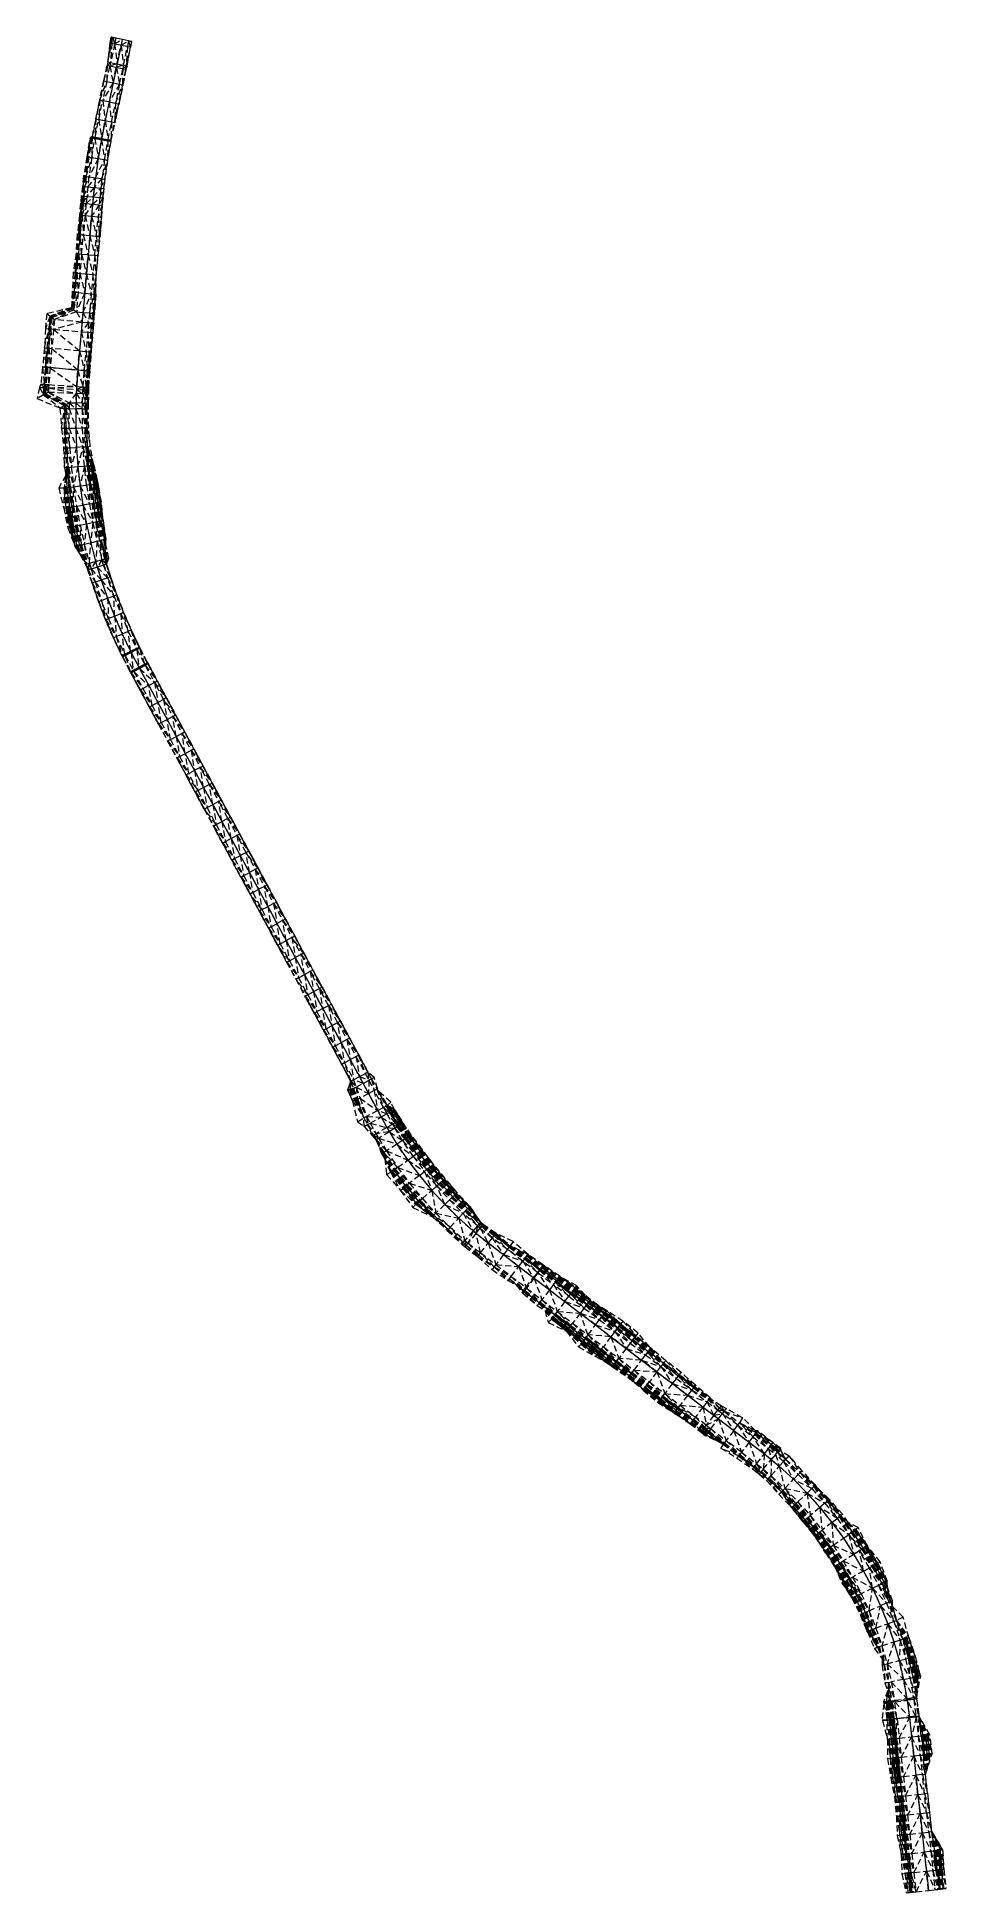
# Model space of a CAD drawing. Header units: metres. Extents: x -162 to 309, y -515 to 446.
import ezdxf

# ---------------------------------------------------------------- set-up
doc = ezdxf.new("R2010")
doc.units = ezdxf.units.M
doc.linetypes.add('HIDDEN', pattern=[9.525, 6.35, -3.175])
for name, color, linetype, lineweight in [('CIVD_ROAD1', 7, 'Continuous', 20), ('SURF30BREAK', 8, 'Continuous', 0), ('SURF31FEATURE', 8, 'Continuous', 0)]:
    doc.layers.add(name, color=color, linetype=linetype, lineweight=lineweight)

msp = doc.modelspace()

# ---------------------------------------------------------------- linework, layer by layer
at = {"layer": 'CIVD_ROAD1', "color": 12, "linetype": 'Continuous', "lineweight": 0}
for points in [[(-122.64, 445.47, 269.54), (-121.17, 445.16, 269.51), (-121.17, 445.16, 269.51), (-122.64, 445.47, 269.54), (-122.64, 445.47, 269.54)], [(-113.04, 443.45, 269.54), (-114.51, 443.76, 269.51), (-114.51, 443.76, 269.51), (-113.04, 443.45, 269.54), (-113.04, 443.45, 269.54)], [(-135.59, 169.95, 271.05), (-135.44, 169.99, 271.05), (-135.44, 169.99, 271.05), (-135.59, 169.95, 271.05), (-135.59, 169.95, 271.05)], [(-135.44, 169.99, 271.05), (-134.01, 170.42, 271.02), (-134.01, 170.42, 271.02), (-135.44, 169.99, 271.05), (-135.44, 169.99, 271.05)], [(-126.05, 172.79, 270.78), (-127.49, 172.36, 270.75), (-127.49, 172.36, 270.75), (-126.05, 172.79, 270.78), (-126.05, 172.79, 270.78)], [(-125.91, 172.83, 270.78), (-126.05, 172.79, 270.78), (-126.05, 172.79, 270.78), (-125.91, 172.83, 270.78), (-125.91, 172.83, 270.78)]]:
    msp.add_polyline3d(points, dxfattribs=at)
at = {"layer": 'SURF30BREAK', "color": 30, "linetype": 'HIDDEN', "lineweight": 0, "ltscale": 0.5}
for p, q in [((-123.83, 442.69, 269.25), (-125.3, 432.78, 269.6)), ((-125.3, 432.78, 269.6), (-123.24, 442.57, 269.55)), ((-124.2, 442.76, 269.63), (-125.27, 433, 269.6)), ((-124.13, 442.74, 269.55), (-125.27, 433, 269.6)), ((-125.27, 433, 269.6), (-123.83, 442.69, 269.25)), ((-123.53, 445.65, 269.55), (-124.2, 442.76, 269.63)), ((-124.2, 442.76, 269.63), (-124.12, 442.75, 269.55)), ((-124.12, 442.75, 269.55), (-124.13, 442.74, 269.55)), ((-124.13, 442.74, 269.55), (-123.83, 442.69, 269.25)), ((-123.53, 445.65, 269.55), (-124.12, 442.75, 269.55)), ((-124.12, 442.75, 269.55), (-123.52, 445.65, 269.54)), ((-124.12, 442.75, 269.55), (-123.83, 442.69, 269.25)), ((-123.52, 445.65, 269.54), (-123.83, 442.69, 269.25)), ((-123.83, 442.69, 269.25), (-123.22, 445.59, 269.24)), ((-123.83, 442.69, 269.25), (-123.24, 442.57, 269.55)), ((-123.24, 442.57, 269.55), (-123.83, 432.47, 269.57)), ((-121.78, 442.26, 269.52), (-123.83, 432.47, 269.57)), ((-123.52, 445.65, 269.54), (-123.53, 445.65, 269.55)), ((-123.22, 445.59, 269.24), (-123.52, 445.65, 269.54)), ((-123.22, 445.59, 269.24), (-123.24, 442.57, 269.55)), ((-123.24, 442.57, 269.55), (-122.64, 445.47, 269.54)), ((-123.24, 442.57, 269.55), (-121.78, 442.26, 269.52)), ((-122.64, 445.47, 269.54), (-123.22, 445.59, 269.24)), ((-121.17, 445.16, 269.51), (-122.64, 445.47, 269.54)), ((-122.64, 445.47, 269.54), (-121.78, 442.26, 269.52)), ((-121.17, 445.16, 269.51), (-121.78, 442.26, 269.52)), ((-121.78, 442.26, 269.52), (-117.84, 444.46, 269.59)), ((-121.78, 442.26, 269.52), (-118.45, 441.56, 269.61)), ((-121.78, 442.26, 269.52), (-120.5, 431.77, 269.66)), ((-117.84, 444.46, 269.59), (-121.17, 445.16, 269.51)), ((-117.84, 444.46, 269.59), (-118.45, 441.56, 269.61)), ((-118.45, 441.56, 269.61), (-114.51, 443.76, 269.51)), ((-114.51, 443.76, 269.51), (-117.84, 444.46, 269.59)), ((-114.51, 443.76, 269.51), (-115.12, 440.86, 269.52)), ((-113.04, 443.45, 269.54), (-114.51, 443.76, 269.51)), ((-114.51, 443.76, 269.51), (-113.65, 440.55, 269.55)), ((-113.04, 443.45, 269.54), (-113.65, 440.55, 269.55)), ((-113.04, 443.45, 269.54), (-113.47, 440.52, 269.43)), ((-113.47, 440.52, 269.43), (-112.85, 443.41, 269.4)), ((-112.85, 443.41, 269.4), (-113.04, 443.45, 269.54)), ((-125.3, 432.78, 269.6), (-125.67, 431.02, 269.6)), ((-125.3, 432.78, 269.6), (-125.67, 431.02, 269.6)), ((-125.3, 432.78, 269.6), (-125.67, 431.02, 269.6)), ((-125.67, 431.02, 269.6), (-123.83, 432.47, 269.57)), ((-125.3, 432.78, 269.6), (-125.27, 433, 269.6)), ((-125.27, 433, 269.6), (-125.3, 432.78, 269.6)), ((-125.3, 432.78, 269.6), (-123.83, 432.47, 269.57)), ((-125.3, 432.78, 269.6), (-125.3, 432.78, 269.6)), ((-125.27, 433, 269.6), (-125.27, 433, 269.6)), ((-123.83, 432.47, 269.57), (-124.2, 430.71, 269.57)), ((-123.83, 432.47, 269.57), (-120.5, 431.77, 269.66)), ((-120.5, 431.77, 269.66), (-118.45, 441.56, 269.61)), ((-118.45, 441.56, 269.61), (-115.12, 440.86, 269.52)), ((-118.45, 441.56, 269.61), (-117.17, 431.08, 269.57)), ((-117.17, 431.08, 269.57), (-115.12, 440.86, 269.52)), ((-115.12, 440.86, 269.52), (-115.71, 430.77, 269.6)), ((-113.65, 440.55, 269.55), (-115.71, 430.77, 269.6)), ((-115.71, 430.77, 269.6), (-113.47, 440.52, 269.43)), ((-115.35, 430.69, 269.36), (-113.47, 440.52, 269.43)), ((-115.12, 440.86, 269.52), (-113.65, 440.55, 269.55)), ((-113.65, 440.55, 269.55), (-113.47, 440.52, 269.43)), ((-127.49, 423.02, 269.52), (-129.65, 413.26, 269.38)), ((-127.49, 423.02, 269.52), (-129.4, 413.21, 269.55)), ((-127.35, 422.99, 269.62), (-129.4, 413.21, 269.55)), ((-129.4, 413.21, 269.55), (-125.88, 422.68, 269.59)), ((-125.88, 422.68, 269.59), (-127.93, 412.9, 269.52)), ((-125.67, 431.02, 269.6), (-127.49, 423.02, 269.52)), ((-127.49, 423.02, 269.52), (-127.35, 422.99, 269.62)), ((-125.67, 431.02, 269.6), (-127.35, 422.99, 269.62)), ((-127.35, 422.99, 269.62), (-125.67, 431.02, 269.6)), ((-127.35, 422.99, 269.62), (-125.88, 422.68, 269.59)), ((-125.67, 431.02, 269.6), (-125.88, 422.68, 269.59)), ((-125.88, 422.68, 269.59), (-124.2, 430.71, 269.57)), ((-125.88, 422.68, 269.59), (-122.55, 421.99, 269.63)), ((-125.67, 431.02, 269.6), (-124.2, 430.71, 269.57)), ((-125.67, 431.02, 269.6), (-125.67, 431.02, 269.6)), ((-120.5, 431.77, 269.66), (-124.2, 430.71, 269.57)), ((-124.2, 430.71, 269.57), (-120.87, 430.01, 269.65)), ((-124.2, 430.71, 269.57), (-122.55, 421.99, 269.63)), ((-122.55, 421.99, 269.63), (-120.87, 430.01, 269.65)), ((-120.5, 431.77, 269.66), (-120.87, 430.01, 269.65)), ((-117.17, 431.08, 269.57), (-120.87, 430.01, 269.65)), ((-120.87, 430.01, 269.65), (-117.54, 429.31, 269.57)), ((-120.87, 430.01, 269.65), (-119.23, 421.29, 269.54)), ((-120.5, 431.77, 269.66), (-117.17, 431.08, 269.57)), ((-119.23, 421.29, 269.54), (-117.54, 429.31, 269.57)), ((-117.54, 429.31, 269.57), (-117.76, 420.98, 269.57)), ((-116.08, 429, 269.6), (-117.76, 420.98, 269.57)), ((-117.76, 420.98, 269.57), (-115.71, 428.93, 269.35)), ((-117.17, 431.08, 269.57), (-117.54, 429.31, 269.57)), ((-117.54, 429.31, 269.57), (-115.71, 430.77, 269.6)), ((-117.54, 429.31, 269.57), (-116.08, 429, 269.6)), ((-117.33, 420.89, 269.28), (-115.71, 428.93, 269.35)), ((-117.17, 431.08, 269.57), (-115.71, 430.77, 269.6)), ((-115.71, 430.77, 269.6), (-116.08, 429, 269.6)), ((-115.35, 430.69, 269.36), (-116.08, 429, 269.6)), ((-116.08, 429, 269.6), (-115.71, 428.93, 269.35)), ((-115.71, 430.77, 269.6), (-115.35, 430.69, 269.36)), ((-115.71, 428.93, 269.35), (-115.35, 430.69, 269.36)), ((-129.65, 413.26, 269.38), (-131.52, 403.41, 269.33)), ((-131.52, 403.41, 269.33), (-129.4, 413.21, 269.55)), ((-129.4, 413.21, 269.55), (-131.46, 403.4, 269.38)), ((-129.4, 413.21, 269.55), (-129.99, 403.09, 269.35)), ((-129.65, 413.26, 269.38), (-129.4, 413.21, 269.55)), ((-129.4, 413.21, 269.55), (-127.93, 412.9, 269.52)), ((-122.55, 421.99, 269.63), (-127.93, 412.9, 269.52)), ((-122.55, 421.99, 269.63), (-124.61, 412.2, 269.49)), ((-119.23, 421.29, 269.54), (-124.61, 412.2, 269.49)), ((-122.55, 421.99, 269.63), (-119.23, 421.29, 269.54)), ((-119.23, 421.29, 269.54), (-121.28, 411.5, 269.41)), ((-121.28, 411.5, 269.41), (-117.76, 420.98, 269.57)), ((-117.76, 420.98, 269.57), (-119.81, 411.19, 269.44)), ((-117.76, 420.98, 269.57), (-119.44, 411.12, 269.19)), ((-119.44, 411.12, 269.19), (-117.33, 420.89, 269.28)), ((-119.23, 421.29, 269.54), (-117.76, 420.98, 269.57)), ((-117.76, 420.98, 269.57), (-117.33, 420.89, 269.28)), ((-129.99, 403.09, 269.35), (-127.93, 412.9, 269.52)), ((-127.93, 412.9, 269.52), (-124.61, 412.2, 269.49)), ((-127.93, 412.9, 269.52), (-126.66, 402.41, 269.26)), ((-124.61, 412.2, 269.49), (-126.66, 402.41, 269.26)), ((-124.61, 412.2, 269.49), (-121.28, 411.5, 269.41)), ((-124.61, 412.2, 269.49), (-123.33, 401.73, 269.18)), ((-123.33, 401.73, 269.18), (-121.28, 411.5, 269.41)), ((-121.28, 411.5, 269.41), (-121.86, 401.43, 269.21)), ((-121.86, 401.43, 269.21), (-119.81, 411.19, 269.44)), ((-119.81, 411.19, 269.44), (-121.57, 401.37, 269.01)), ((-121.57, 401.37, 269.01), (-119.44, 411.12, 269.19)), ((-121.28, 411.5, 269.41), (-119.81, 411.19, 269.44)), ((-119.81, 411.19, 269.44), (-119.44, 411.12, 269.19)), ((-133.93, 393.83, 269.18), (-134.34, 393.63, 269.19)), ((-134.33, 393.62, 269.18), (-133.31, 394.15, 269.19)), ((-133.93, 393.83, 269.18), (-134.33, 393.62, 269.18)), ((-133.93, 393.83, 269.18), (-134.33, 393.62, 269.18)), ((-133.31, 394.15, 269.19), (-134.03, 393.57, 268.88)), ((-133.35, 394.18, 269.16), (-133.93, 393.83, 269.18)), ((-133.31, 394.15, 269.19), (-133.93, 393.83, 269.18)), ((-133.31, 394.15, 269.19), (-133.44, 393.47, 269.18)), ((-131.52, 403.41, 269.33), (-133.35, 394.18, 269.16)), ((-131.46, 403.4, 269.38), (-133.35, 394.18, 269.16)), ((-133.35, 394.18, 269.16), (-133.31, 394.15, 269.19)), ((-133.31, 394.15, 269.19), (-131.46, 403.4, 269.38)), ((-133.31, 394.15, 269.19), (-131.84, 393.87, 269.16)), ((-133.31, 394.15, 269.19), (-131.96, 393.2, 269.15)), ((-131.84, 393.87, 269.16), (-131.96, 393.2, 269.15)), ((-131.46, 403.4, 269.38), (-131.84, 393.87, 269.16)), ((-131.84, 393.87, 269.16), (-129.99, 403.09, 269.35)), ((-131.84, 393.87, 269.16), (-128.5, 393.22, 269.03)), ((-131.84, 393.87, 269.16), (-128.62, 392.61, 269.01)), ((-131.52, 403.41, 269.33), (-131.46, 403.4, 269.38)), ((-131.46, 403.4, 269.38), (-129.99, 403.09, 269.35)), ((-129.99, 403.09, 269.35), (-126.66, 402.41, 269.26)), ((-129.99, 403.09, 269.35), (-128.5, 393.22, 269.03)), ((-128.5, 393.22, 269.03), (-126.66, 402.41, 269.26)), ((-126.66, 402.41, 269.26), (-123.33, 401.73, 269.18)), ((-126.66, 402.41, 269.26), (-125.16, 392.58, 268.89)), ((-125.16, 392.58, 268.89), (-123.33, 401.73, 269.18)), ((-123.33, 401.73, 269.18), (-123.69, 392.29, 268.92)), ((-123.69, 392.29, 268.92), (-121.86, 401.43, 269.21)), ((-123.56, 392.27, 268.83), (-121.86, 401.43, 269.21)), ((-123.56, 392.27, 268.83), (-121.57, 401.37, 269.01)), ((-123.33, 401.73, 269.18), (-121.86, 401.43, 269.21)), ((-121.86, 401.43, 269.21), (-121.57, 401.37, 269.01)), ((-134.34, 393.63, 269.19), (-136.08, 383.65, 268.98)), ((-134.33, 393.62, 269.18), (-136.08, 383.65, 268.98)), ((-134.33, 393.62, 269.18), (-136.03, 383.64, 268.92)), ((-136.03, 383.64, 268.92), (-134.33, 393.62, 269.18)), ((-134.33, 393.62, 269.18), (-135.73, 383.59, 268.62)), ((-135.73, 383.59, 268.62), (-134.03, 393.57, 268.88)), ((-134.03, 393.57, 268.88), (-135.14, 383.5, 268.92)), ((-133.44, 393.47, 269.18), (-135.14, 383.5, 268.92)), ((-134.34, 393.63, 269.19), (-134.33, 393.62, 269.18)), ((-134.34, 393.63, 269.19), (-134.33, 393.62, 269.18)), ((-134.33, 393.62, 269.18), (-134.03, 393.57, 268.88)), ((-134.33, 393.62, 269.18), (-134.33, 393.62, 269.18)), ((-134.03, 393.57, 268.88), (-133.44, 393.47, 269.18)), ((-133.44, 393.47, 269.18), (-133.65, 383.27, 268.89)), ((-133.65, 383.27, 268.89), (-131.96, 393.2, 269.15)), ((-133.44, 393.47, 269.18), (-131.96, 393.2, 269.15)), ((-131.96, 393.2, 269.15), (-128.62, 392.61, 269.01)), ((-131.96, 393.2, 269.15), (-130.29, 382.75, 268.76)), ((-130.29, 382.75, 268.76), (-128.62, 392.61, 269.01)), ((-128.5, 393.22, 269.03), (-128.62, 392.61, 269.01)), ((-128.62, 392.61, 269.01), (-125.27, 392.01, 268.87)), ((-128.62, 392.61, 269.01), (-126.93, 382.23, 268.62)), ((-128.5, 393.22, 269.03), (-125.16, 392.58, 268.89)), ((-128.5, 393.22, 269.03), (-125.27, 392.01, 268.87)), ((-126.93, 382.23, 268.62), (-125.27, 392.01, 268.87)), ((-125.27, 392.01, 268.87), (-125.45, 381.99, 268.65)), ((-125.45, 381.99, 268.65), (-123.79, 391.75, 268.9)), ((-123.79, 391.75, 268.9), (-125.4, 381.99, 268.62)), ((-125.4, 381.99, 268.62), (-123.67, 391.72, 268.82)), ((-125.16, 392.58, 268.89), (-125.27, 392.01, 268.87)), ((-125.27, 392.01, 268.87), (-123.79, 391.75, 268.9)), ((-125.16, 392.58, 268.89), (-123.69, 392.29, 268.92)), ((-125.16, 392.58, 268.89), (-123.79, 391.75, 268.9)), ((-123.69, 392.29, 268.92), (-123.79, 391.75, 268.9)), ((-123.79, 391.75, 268.9), (-123.67, 391.72, 268.82)), ((-123.69, 392.29, 268.92), (-123.56, 392.27, 268.83)), ((-123.69, 392.29, 268.92), (-123.67, 391.72, 268.82)), ((-123.67, 391.72, 268.82), (-123.56, 392.27, 268.83)), ((-136.08, 383.65, 268.98), (-137.81, 373.64, 269.04)), ((-136.08, 383.65, 268.98), (-137.44, 373.59, 268.67)), ((-136.03, 383.64, 268.92), (-137.44, 373.59, 268.67)), ((-135.73, 383.59, 268.62), (-137.44, 373.59, 268.67)), ((-135.73, 383.59, 268.62), (-137.14, 373.56, 268.37)), ((-135.14, 383.5, 268.92), (-137.14, 373.56, 268.37)), ((-135.14, 383.5, 268.92), (-136.55, 373.48, 268.67)), ((-136.55, 373.48, 268.67), (-133.65, 383.27, 268.89)), ((-136.03, 383.64, 268.92), (-136.08, 383.65, 268.98)), ((-136.03, 383.64, 268.92), (-135.73, 383.59, 268.62)), ((-135.73, 383.59, 268.62), (-135.14, 383.5, 268.92)), ((-135.14, 383.5, 268.92), (-133.65, 383.27, 268.89)), ((-133.65, 383.27, 268.89), (-135.06, 373.28, 268.64)), ((-130.29, 382.75, 268.76), (-135.06, 373.28, 268.64)), ((-133.65, 383.27, 268.89), (-130.29, 382.75, 268.76)), ((-130.29, 382.75, 268.76), (-131.69, 372.85, 268.5)), ((-131.69, 372.85, 268.5), (-126.93, 382.23, 268.62)), ((-130.29, 382.75, 268.76), (-126.93, 382.23, 268.62)), ((-126.93, 382.23, 268.62), (-128.32, 372.41, 268.37)), ((-128.32, 372.41, 268.37), (-125.45, 381.99, 268.65)), ((-126.93, 382.23, 268.62), (-125.45, 381.99, 268.65)), ((-125.4, 381.99, 268.62), (-126.83, 372.21, 268.4)), ((-125.45, 381.99, 268.65), (-126.83, 372.21, 268.4)), ((-126.78, 372.21, 268.36), (-125.4, 381.99, 268.62)), ((-125.45, 381.99, 268.65), (-125.4, 381.99, 268.62)), ((-138.36, 368.46, 268.88), (-139.02, 363.52, 268.89)), ((-138.36, 368.46, 268.88), (-138.58, 363.48, 268.44)), ((-138.06, 368.43, 268.57), (-138.58, 363.48, 268.44)), ((-137.76, 368.4, 268.27), (-138.58, 363.48, 268.44)), ((-137.81, 373.64, 269.04), (-138.36, 368.46, 268.88)), ((-137.44, 373.59, 268.67), (-138.36, 368.46, 268.88)), ((-138.36, 368.46, 268.88), (-138.06, 368.43, 268.57)), ((-137.76, 368.4, 268.27), (-138.28, 363.45, 268.14)), ((-137.16, 368.33, 268.57), (-138.28, 363.45, 268.14)), ((-137.44, 373.59, 268.67), (-138.06, 368.43, 268.57)), ((-138.06, 368.43, 268.57), (-137.14, 373.56, 268.37)), ((-138.06, 368.43, 268.57), (-137.76, 368.4, 268.27)), ((-137.81, 373.64, 269.04), (-137.44, 373.59, 268.67)), ((-137.14, 373.56, 268.37), (-137.76, 368.4, 268.27)), ((-136.55, 373.48, 268.67), (-137.76, 368.4, 268.27)), ((-137.76, 368.4, 268.27), (-137.16, 368.33, 268.57)), ((-137.68, 363.39, 268.44), (-137.16, 368.33, 268.57)), ((-137.68, 363.39, 268.44), (-135.67, 368.16, 268.54)), ((-137.44, 373.59, 268.67), (-137.14, 373.56, 268.37)), ((-136.55, 373.48, 268.67), (-137.16, 368.33, 268.57)), ((-137.16, 368.33, 268.57), (-135.06, 373.28, 268.64)), ((-137.16, 368.33, 268.57), (-135.67, 368.16, 268.54)), ((-137.14, 373.56, 268.37), (-136.55, 373.48, 268.67)), ((-136.55, 373.48, 268.67), (-135.06, 373.28, 268.64)), ((-135.67, 368.16, 268.54), (-136.19, 363.24, 268.41)), ((-132.29, 367.79, 268.4), (-136.19, 363.24, 268.41)), ((-135.06, 373.28, 268.64), (-135.67, 368.16, 268.54)), ((-135.67, 368.16, 268.54), (-131.69, 372.85, 268.5)), ((-135.67, 368.16, 268.54), (-132.29, 367.79, 268.4)), ((-135.06, 373.28, 268.64), (-131.69, 372.85, 268.5)), ((-132.29, 367.79, 268.4), (-132.8, 362.91, 268.31)), ((-132.8, 362.91, 268.31), (-128.91, 367.41, 268.27)), ((-131.69, 372.85, 268.5), (-132.29, 367.79, 268.4)), ((-128.32, 372.41, 268.37), (-132.29, 367.79, 268.4)), ((-132.29, 367.79, 268.4), (-128.91, 367.41, 268.27)), ((-131.69, 372.85, 268.5), (-128.32, 372.41, 268.37)), ((-128.91, 367.41, 268.27), (-129.42, 362.58, 268.2)), ((-129.42, 362.58, 268.2), (-127.42, 367.24, 268.3)), ((-128.32, 372.41, 268.37), (-128.91, 367.41, 268.27)), ((-128.91, 367.41, 268.27), (-126.83, 372.21, 268.4)), ((-128.91, 367.41, 268.27), (-127.42, 367.24, 268.3)), ((-128.32, 372.41, 268.37), (-126.83, 372.21, 268.4)), ((-127.42, 367.24, 268.3), (-127.93, 362.43, 268.23)), ((-127.93, 362.43, 268.23), (-127.36, 367.23, 268.26)), ((-127.76, 362.41, 268.12), (-127.36, 367.23, 268.26)), ((-126.83, 372.21, 268.4), (-127.42, 367.24, 268.3)), ((-127.42, 367.24, 268.3), (-126.78, 372.21, 268.36)), ((-127.42, 367.24, 268.3), (-127.36, 367.23, 268.26)), ((-127.36, 367.23, 268.26), (-126.78, 372.21, 268.36)), ((-126.83, 372.21, 268.4), (-126.78, 372.21, 268.36)), ((-139.42, 359.73, 268.9), (-140.01, 353.51, 268.91)), ((-139.42, 359.73, 268.9), (-139.48, 353.47, 268.38)), ((-138.93, 359.68, 268.41), (-139.48, 353.47, 268.38)), ((-139.48, 353.47, 268.38), (-138.63, 359.66, 268.11)), ((-139.02, 363.52, 268.89), (-139.42, 359.73, 268.9)), ((-139.42, 359.73, 268.9), (-138.93, 359.68, 268.41)), ((-138.63, 359.66, 268.11), (-139.18, 353.44, 268.08)), ((-139.18, 353.44, 268.08), (-138.03, 359.6, 268.41)), ((-139.02, 363.52, 268.89), (-138.58, 363.48, 268.44)), ((-139.02, 363.52, 268.89), (-138.93, 359.68, 268.41)), ((-138.58, 363.48, 268.44), (-138.93, 359.68, 268.41)), ((-138.93, 359.68, 268.41), (-138.28, 363.45, 268.14)), ((-138.93, 359.68, 268.41), (-138.63, 359.66, 268.11)), ((-138.28, 363.45, 268.14), (-138.63, 359.66, 268.11)), ((-138.63, 359.66, 268.11), (-137.68, 363.39, 268.44)), ((-138.63, 359.66, 268.11), (-138.03, 359.6, 268.41)), ((-138.03, 359.6, 268.41), (-138.59, 353.39, 268.38)), ((-138.59, 353.39, 268.38), (-136.54, 359.47, 268.38)), ((-138.58, 363.48, 268.44), (-138.28, 363.45, 268.14)), ((-138.28, 363.45, 268.14), (-137.68, 363.39, 268.44)), ((-137.68, 363.39, 268.44), (-138.03, 359.6, 268.41)), ((-138.03, 359.6, 268.41), (-136.19, 363.24, 268.41)), ((-138.03, 359.6, 268.41), (-136.54, 359.47, 268.38)), ((-137.68, 363.39, 268.44), (-136.19, 363.24, 268.41)), ((-136.54, 359.47, 268.38), (-137.09, 353.25, 268.35)), ((-137.09, 353.25, 268.35), (-133.15, 359.16, 268.29)), ((-136.19, 363.24, 268.41), (-136.54, 359.47, 268.38)), ((-136.54, 359.47, 268.38), (-132.8, 362.91, 268.31)), ((-136.54, 359.47, 268.38), (-133.15, 359.16, 268.29)), ((-136.19, 363.24, 268.41), (-132.8, 362.91, 268.31)), ((-133.15, 359.16, 268.29), (-133.71, 352.95, 268.26)), ((-129.76, 358.85, 268.21), (-133.71, 352.95, 268.26)), ((-132.8, 362.91, 268.31), (-133.15, 359.16, 268.29)), ((-133.15, 359.16, 268.29), (-129.42, 362.58, 268.2)), ((-133.15, 359.16, 268.29), (-129.76, 358.85, 268.21)), ((-132.8, 362.91, 268.31), (-129.42, 362.58, 268.2)), ((-129.76, 358.85, 268.21), (-130.32, 352.65, 268.18)), ((-128.27, 358.72, 268.24), (-130.32, 352.65, 268.18)), ((-129.42, 362.58, 268.2), (-129.76, 358.85, 268.21)), ((-127.93, 362.43, 268.23), (-129.76, 358.85, 268.21)), ((-129.76, 358.85, 268.21), (-128.27, 358.72, 268.24)), ((-129.42, 362.58, 268.2), (-127.93, 362.43, 268.23)), ((-128.27, 358.72, 268.24), (-128.82, 352.51, 268.21)), ((-128.82, 352.51, 268.21), (-127.96, 358.69, 268.03)), ((-128.31, 352.47, 267.86), (-127.96, 358.69, 268.03)), ((-127.93, 362.43, 268.23), (-128.27, 358.72, 268.24)), ((-127.76, 362.41, 268.12), (-128.27, 358.72, 268.24)), ((-128.27, 358.72, 268.24), (-127.96, 358.69, 268.03)), ((-127.96, 358.69, 268.03), (-127.76, 362.41, 268.12)), ((-127.93, 362.43, 268.23), (-127.76, 362.41, 268.12)), ((-140.01, 353.51, 268.91), (-141.14, 343.58, 269.25)), ((-140.01, 353.51, 268.91), (-140.37, 343.51, 268.49)), ((-140.37, 343.51, 268.49), (-139.48, 353.47, 268.38)), ((-139.48, 353.47, 268.38), (-140.07, 343.48, 268.19)), ((-140.07, 343.48, 268.19), (-139.18, 353.44, 268.08)), ((-140.01, 353.51, 268.91), (-139.48, 353.47, 268.38)), ((-139.48, 353.47, 268.38), (-139.18, 353.44, 268.08)), ((-139.18, 353.44, 268.08), (-139.48, 343.43, 268.49)), ((-139.48, 343.43, 268.49), (-138.59, 353.39, 268.38)), ((-139.18, 353.44, 268.08), (-138.59, 353.39, 268.38)), ((-138.59, 353.39, 268.38), (-137.09, 353.25, 268.35)), ((-138.59, 353.39, 268.38), (-137.98, 343.29, 268.46)), ((-137.09, 353.25, 268.35), (-137.98, 343.29, 268.46)), ((-137.09, 353.25, 268.35), (-133.71, 352.95, 268.26)), ((-137.09, 353.25, 268.35), (-134.6, 342.99, 268.37)), ((-134.6, 342.99, 268.37), (-133.71, 352.95, 268.26)), ((-133.71, 352.95, 268.26), (-130.32, 352.65, 268.18)), ((-133.71, 352.95, 268.26), (-131.21, 342.69, 268.29)), ((-131.21, 342.69, 268.29), (-130.32, 352.65, 268.18)), ((-130.32, 352.65, 268.18), (-128.82, 352.51, 268.21)), ((-130.32, 352.65, 268.18), (-129.72, 342.55, 268.32)), ((-129.72, 342.55, 268.32), (-128.82, 352.51, 268.21)), ((-128.82, 352.51, 268.21), (-129.27, 342.51, 268.02)), ((-129.27, 342.51, 268.02), (-128.31, 352.47, 267.86)), ((-128.82, 352.51, 268.21), (-128.31, 352.47, 267.86)), ((-141.14, 343.58, 269.25), (-141.76, 333.59, 269.24)), ((-140.37, 343.51, 268.49), (-141.76, 333.59, 269.24)), ((-140.37, 343.51, 268.49), (-141.26, 333.55, 268.75)), ((-140.07, 343.48, 268.19), (-141.26, 333.55, 268.75)), ((-141.14, 343.58, 269.25), (-140.37, 343.51, 268.49)), ((-140.07, 343.48, 268.19), (-140.97, 333.52, 268.45)), ((-139.48, 343.43, 268.49), (-140.97, 333.52, 268.45)), ((-140.37, 343.51, 268.49), (-140.07, 343.48, 268.19)), ((-140.37, 333.47, 268.75), (-139.48, 343.43, 268.49)), ((-140.07, 343.48, 268.19), (-139.48, 343.43, 268.49)), ((-139.48, 343.43, 268.49), (-137.98, 343.29, 268.46)), ((-138.87, 333.33, 268.72), (-139.48, 343.43, 268.49)), ((-138.87, 333.33, 268.72), (-137.98, 343.29, 268.46)), ((-137.98, 343.29, 268.46), (-134.6, 342.99, 268.37)), ((-137.98, 343.29, 268.46), (-135.49, 333.03, 268.63)), ((-134.6, 342.99, 268.37), (-135.49, 333.03, 268.63)), ((-134.6, 342.99, 268.37), (-131.21, 342.69, 268.29)), ((-134.6, 342.99, 268.37), (-132.1, 332.73, 268.55)), ((-132.1, 332.73, 268.55), (-131.21, 342.69, 268.29)), ((-131.21, 342.69, 268.29), (-129.72, 342.55, 268.32)), ((-131.21, 342.69, 268.29), (-130.61, 332.59, 268.58)), ((-129.72, 342.55, 268.32), (-130.61, 332.59, 268.58)), ((-129.72, 342.55, 268.32), (-130.31, 332.57, 268.38)), ((-130.31, 332.57, 268.38), (-129.27, 342.51, 268.02)), ((-129.72, 342.55, 268.32), (-129.27, 342.51, 268.02)), ((-141.76, 333.59, 269.24), (-143.24, 323.68, 270.25)), ((-141.76, 333.59, 269.24), (-142.16, 323.59, 269.16)), ((-141.26, 333.55, 268.75), (-142.16, 323.59, 269.16)), ((-142.16, 323.59, 269.16), (-140.97, 333.52, 268.45)), ((-140.97, 333.52, 268.45), (-141.86, 323.56, 268.86)), ((-141.86, 323.56, 268.86), (-140.37, 333.47, 268.75)), ((-141.76, 333.59, 269.24), (-141.26, 333.55, 268.75)), ((-141.26, 333.55, 268.75), (-140.97, 333.52, 268.45)), ((-140.37, 333.47, 268.75), (-141.26, 323.51, 269.16)), ((-140.97, 333.52, 268.45), (-140.37, 333.47, 268.75)), ((-140.37, 333.47, 268.75), (-138.87, 333.33, 268.72)), ((-140.37, 333.47, 268.75), (-139.76, 323.37, 269.13)), ((-138.87, 333.33, 268.72), (-139.76, 323.37, 269.13)), ((-138.87, 333.33, 268.72), (-135.49, 333.03, 268.63)), ((-138.87, 333.33, 268.72), (-136.38, 323.07, 269.04)), ((-136.38, 323.07, 269.04), (-135.49, 333.03, 268.63)), ((-135.49, 333.03, 268.63), (-132.1, 332.73, 268.55)), ((-135.49, 333.03, 268.63), (-132.99, 322.77, 268.96)), ((-132.1, 332.73, 268.55), (-132.99, 322.77, 268.96)), ((-132.1, 332.73, 268.55), (-130.61, 332.59, 268.58)), ((-132.1, 332.73, 268.55), (-131.5, 322.63, 268.99)), ((-130.61, 332.59, 268.58), (-131.5, 322.63, 268.99)), ((-130.61, 332.59, 268.58), (-131.38, 322.63, 268.91)), ((-131.38, 322.63, 268.91), (-130.31, 332.57, 268.38)), ((-130.61, 332.59, 268.58), (-130.31, 332.57, 268.38)), ((-143.24, 323.68, 270.25), (-143.73, 313.69, 270.35)), ((-142.16, 323.59, 269.16), (-143.73, 313.69, 270.35)), ((-143.24, 323.68, 270.25), (-142.16, 323.59, 269.16)), ((-142.16, 323.59, 269.16), (-143.05, 313.63, 269.67)), ((-141.86, 323.56, 268.86), (-143.05, 313.63, 269.67)), ((-141.86, 323.56, 268.86), (-142.75, 313.6, 269.37)), ((-142.75, 313.6, 269.37), (-141.26, 323.51, 269.16)), ((-142.16, 323.59, 269.16), (-141.86, 323.56, 268.86)), ((-141.26, 323.51, 269.16), (-142.15, 313.55, 269.67)), ((-141.86, 323.56, 268.86), (-141.26, 323.51, 269.16)), ((-141.26, 323.51, 269.16), (-139.76, 323.37, 269.13)), ((-141.26, 323.51, 269.16), (-140.66, 313.41, 269.64)), ((-139.76, 323.37, 269.13), (-140.66, 313.41, 269.64)), ((-139.76, 323.37, 269.13), (-136.38, 323.07, 269.04)), ((-139.76, 323.37, 269.13), (-137.27, 313.11, 269.55)), ((-137.27, 313.11, 269.55), (-136.38, 323.07, 269.04)), ((-136.38, 323.07, 269.04), (-132.99, 322.77, 268.96)), ((-136.38, 323.07, 269.04), (-133.88, 312.81, 269.47)), ((-132.99, 322.77, 268.96), (-133.88, 312.81, 269.47)), ((-132.99, 322.77, 268.96), (-131.5, 322.63, 268.99)), ((-132.99, 322.77, 268.96), (-132.39, 312.67, 269.5)), ((-132.39, 312.67, 269.5), (-131.5, 322.63, 268.99)), ((-131.5, 322.63, 268.99), (-131.79, 312.62, 269.2)), ((-131.5, 322.63, 268.99), (-131.38, 322.63, 268.91)), ((-131.5, 322.63, 268.99), (-131.49, 316.37, 269.31)), ((-131.49, 316.37, 269.31), (-131.38, 322.63, 268.91)), ((-143.73, 313.69, 270.35), (-144.17, 305.5, 270.65)), ((-143.05, 313.63, 269.67), (-144.17, 305.5, 270.65)), ((-143.05, 313.63, 269.67), (-143.8, 305.21, 270.17)), ((-143.8, 305.21, 270.17), (-142.75, 313.6, 269.37)), ((-143.73, 313.69, 270.35), (-143.05, 313.63, 269.67)), ((-142.75, 313.6, 269.37), (-143.52, 304.99, 269.87)), ((-142.15, 313.55, 269.67), (-143.52, 304.99, 269.87)), ((-143.05, 313.63, 269.67), (-142.75, 313.6, 269.37)), ((-142.15, 313.55, 269.67), (-142.95, 304.55, 270.17)), ((-142.95, 304.55, 270.17), (-140.66, 313.41, 269.64)), ((-142.75, 313.6, 269.37), (-142.15, 313.55, 269.67)), ((-140.66, 313.41, 269.64), (-142.15, 313.55, 269.67)), ((-140.66, 313.41, 269.64), (-141.55, 303.45, 270.14)), ((-137.27, 313.11, 269.55), (-141.55, 303.45, 270.14)), ((-140.66, 313.41, 269.64), (-137.27, 313.11, 269.55)), ((-137.27, 313.11, 269.55), (-138.16, 303.15, 270.06)), ((-138.16, 303.15, 270.06), (-133.88, 312.81, 269.47)), ((-137.27, 313.11, 269.55), (-133.88, 312.81, 269.47)), ((-133.88, 312.81, 269.47), (-134.77, 302.85, 269.97)), ((-134.77, 302.85, 269.97), (-132.39, 312.67, 269.5)), ((-133.88, 312.81, 269.47), (-132.39, 312.67, 269.5)), ((-132.39, 312.67, 269.5), (-133.28, 302.71, 270)), ((-131.79, 312.62, 269.2), (-133.28, 302.71, 270)), ((-131.79, 312.62, 269.2), (-132.68, 302.66, 269.7)), ((-132.68, 302.66, 269.7), (-131.49, 312.59, 269.5)), ((-132.39, 312.67, 269.5), (-131.79, 312.62, 269.2)), ((-131.49, 312.59, 269.5), (-132.38, 302.63, 270)), ((-132.18, 302.61, 270.21), (-131.45, 312.59, 269.54)), ((-131.49, 312.59, 269.5), (-132.18, 302.61, 270.21)), ((-131.79, 312.62, 269.2), (-131.49, 316.37, 269.31)), ((-131.79, 312.62, 269.2), (-131.49, 312.6, 269.5)), ((-131.49, 312.59, 269.5), (-131.79, 312.62, 269.2)), ((-131.49, 312.6, 269.5), (-131.49, 316.37, 269.31)), ((-131.45, 312.59, 269.54), (-131.49, 316.37, 269.31)), ((-131.49, 312.6, 269.5), (-131.49, 312.59, 269.5)), ((-131.45, 312.59, 269.54), (-131.49, 312.6, 269.5)), ((-131.45, 312.59, 269.54), (-131.49, 312.59, 269.5)), ((-156.91, 302.53, 272.87), (-157.56, 294.84, 272.74)), ((-155.2, 301.21, 270.7), (-157.56, 294.84, 272.74)), ((-144.17, 305.5, 270.65), (-156.91, 302.53, 272.87)), ((-156.91, 302.53, 272.87), (-155.2, 301.21, 270.7)), ((-155.2, 301.21, 270.7), (-155.78, 294.69, 270.96)), ((-155.78, 294.69, 270.96), (-154.92, 300.99, 270.4)), ((-154.92, 300.99, 270.4), (-155.49, 294.66, 270.66)), ((-155.49, 294.66, 270.66), (-154.36, 300.55, 270.7)), ((-144.17, 305.5, 270.65), (-155.2, 301.21, 270.7)), ((-155.2, 301.21, 270.7), (-143.8, 305.21, 270.17)), ((-155.2, 301.21, 270.7), (-154.92, 300.99, 270.4)), ((-143.8, 305.21, 270.17), (-154.92, 300.99, 270.4)), ((-154.92, 300.99, 270.4), (-143.52, 304.99, 269.87)), ((-154.92, 300.99, 270.4), (-154.36, 300.55, 270.7)), ((-154.36, 300.55, 270.7), (-154.89, 294.61, 270.96)), ((-152.95, 299.45, 270.67), (-154.89, 294.61, 270.96)), ((-143.52, 304.99, 269.87), (-154.36, 300.55, 270.7)), ((-154.36, 300.55, 270.7), (-142.95, 304.55, 270.17)), ((-154.36, 300.55, 270.7), (-152.95, 299.45, 270.67)), ((-152.95, 299.45, 270.67), (-153.39, 294.47, 270.93)), ((-138.61, 298.17, 270.31), (-153.39, 294.47, 270.93)), ((-142.95, 304.55, 270.17), (-152.95, 299.45, 270.67)), ((-141.55, 303.45, 270.14), (-152.95, 299.45, 270.67)), ((-138.61, 298.17, 270.31), (-152.95, 299.45, 270.67)), ((-144.17, 305.5, 270.65), (-143.8, 305.21, 270.17)), ((-143.8, 305.21, 270.17), (-143.52, 304.99, 269.87)), ((-143.52, 304.99, 269.87), (-142.95, 304.55, 270.17)), ((-142.95, 304.55, 270.17), (-141.55, 303.45, 270.14)), ((-141.55, 303.45, 270.14), (-138.16, 303.15, 270.06)), ((-141.55, 303.45, 270.14), (-138.61, 298.17, 270.31)), ((-138.61, 298.17, 270.31), (-139.05, 293.19, 270.57)), ((-135.22, 297.87, 270.23), (-139.05, 293.19, 270.57)), ((-138.16, 303.15, 270.06), (-138.61, 298.17, 270.31)), ((-138.61, 298.17, 270.31), (-135.22, 297.87, 270.23)), ((-138.16, 303.15, 270.06), (-134.77, 302.85, 269.97)), ((-138.16, 303.15, 270.06), (-135.22, 297.87, 270.23)), ((-135.22, 297.87, 270.23), (-135.67, 292.89, 270.48)), ((-134.77, 302.85, 269.97), (-135.22, 297.87, 270.23)), ((-135.22, 297.87, 270.23), (-133.73, 297.73, 270.26)), ((-134.77, 302.85, 269.97), (-133.28, 302.71, 270)), ((-134.77, 302.85, 269.97), (-133.73, 297.73, 270.26)), ((-133.28, 302.71, 270), (-133.73, 297.73, 270.26)), ((-133.28, 302.71, 270), (-132.68, 302.66, 269.7)), ((-133.28, 302.71, 270), (-133.13, 297.68, 269.96)), ((-132.68, 302.66, 269.7), (-133.13, 297.68, 269.96)), ((-132.68, 302.66, 269.7), (-132.83, 297.65, 270.26)), ((-132.38, 302.63, 270), (-132.83, 297.65, 270.26)), ((-132.83, 297.65, 270.26), (-132.18, 302.61, 270.21)), ((-132.68, 302.66, 269.7), (-132.38, 302.63, 270)), ((-132.54, 297.63, 270.55), (-132.18, 302.61, 270.21)), ((-132.38, 302.63, 270), (-132.18, 302.61, 270.21)), ((-157.56, 294.84, 272.74), (-158.07, 284.85, 272.86)), ((-158.07, 284.85, 272.86), (-155.78, 294.69, 270.96)), ((-157.56, 294.84, 272.74), (-155.78, 294.69, 270.96)), ((-156.68, 284.73, 271.47), (-155.78, 294.69, 270.96)), ((-155.78, 294.69, 270.96), (-156.38, 284.7, 271.17)), ((-155.49, 294.66, 270.66), (-156.38, 284.7, 271.17)), ((-155.78, 294.69, 270.96), (-155.49, 294.66, 270.66)), ((-155.49, 294.66, 270.66), (-155.78, 284.65, 271.47)), ((-155.78, 284.65, 271.47), (-154.89, 294.61, 270.96)), ((-155.49, 294.66, 270.66), (-154.89, 294.61, 270.96)), ((-154.89, 294.61, 270.96), (-153.39, 294.47, 270.93)), ((-154.89, 294.61, 270.96), (-154.29, 284.51, 271.44)), ((-153.39, 294.47, 270.93), (-154.29, 284.51, 271.44)), ((-153.39, 294.47, 270.93), (-139.05, 293.19, 270.57)), ((-153.39, 294.47, 270.93), (-139.94, 283.23, 271.08)), ((-139.05, 293.19, 270.57), (-139.94, 283.23, 271.08)), ((-139.05, 293.19, 270.57), (-135.67, 292.89, 270.48)), ((-139.05, 293.19, 270.57), (-136.56, 282.93, 270.99)), ((-135.67, 292.89, 270.48), (-136.56, 282.93, 270.99)), ((-133.73, 297.73, 270.26), (-135.67, 292.89, 270.48)), ((-135.67, 292.89, 270.48), (-134.17, 292.75, 270.51)), ((-135.67, 292.89, 270.48), (-135.06, 282.79, 271.02)), ((-134.17, 292.75, 270.51), (-135.06, 282.79, 271.02)), ((-134.17, 292.75, 270.51), (-134.46, 282.74, 270.72)), ((-133.57, 292.7, 270.21), (-134.46, 282.74, 270.72)), ((-133.73, 297.73, 270.26), (-134.17, 292.75, 270.51)), ((-134.17, 292.75, 270.51), (-133.13, 297.68, 269.96)), ((-134.17, 292.75, 270.51), (-133.57, 292.7, 270.21)), ((-133.57, 292.7, 270.21), (-134.17, 282.71, 271.02)), ((-133.27, 292.67, 270.51), (-134.17, 282.71, 271.02)), ((-134.17, 282.71, 271.02), (-132.95, 292.64, 270.84)), ((-133.74, 282.67, 271.45), (-132.95, 292.64, 270.84)), ((-133.73, 297.73, 270.26), (-133.13, 297.68, 269.96)), ((-133.13, 297.68, 269.96), (-133.57, 292.7, 270.21)), ((-132.83, 297.65, 270.26), (-133.57, 292.7, 270.21)), ((-133.57, 292.7, 270.21), (-133.27, 292.67, 270.51)), ((-132.83, 297.65, 270.26), (-133.27, 292.67, 270.51)), ((-132.54, 297.63, 270.55), (-133.27, 292.67, 270.51)), ((-133.27, 292.67, 270.51), (-132.95, 292.64, 270.84)), ((-133.13, 297.68, 269.96), (-132.83, 297.65, 270.26)), ((-132.95, 292.64, 270.84), (-132.54, 297.63, 270.55)), ((-132.83, 297.65, 270.26), (-132.54, 297.63, 270.55)), ((-158.07, 284.85, 272.86), (-159.04, 275.09, 273.46)), ((-158.07, 284.85, 272.86), (-156.68, 284.73, 271.47)), ((-158.07, 284.85, 272.86), (-157.55, 274.95, 271.96)), ((-157.55, 274.95, 271.96), (-156.68, 284.73, 271.47)), ((-156.68, 284.73, 271.47), (-157.25, 274.93, 271.66)), ((-157.25, 274.93, 271.66), (-156.38, 284.7, 271.17)), ((-156.68, 284.73, 271.47), (-156.38, 284.7, 271.17)), ((-156.38, 284.7, 271.17), (-156.65, 274.87, 271.96)), ((-155.78, 284.65, 271.47), (-156.65, 274.87, 271.96)), ((-156.38, 284.7, 271.17), (-155.78, 284.65, 271.47)), ((-155.78, 284.65, 271.47), (-154.29, 284.51, 271.44)), ((-155.78, 284.65, 271.47), (-155.16, 274.74, 271.93)), ((-154.29, 284.51, 271.44), (-155.16, 274.74, 271.93)), ((-139.94, 283.23, 271.08), (-154.29, 284.51, 271.44)), ((-154.29, 284.51, 271.44), (-140.82, 273.46, 271.57)), ((-140.82, 273.46, 271.57), (-139.94, 283.23, 271.08)), ((-139.94, 283.23, 271.08), (-136.56, 282.93, 270.99)), ((-139.94, 283.23, 271.08), (-137.43, 273.16, 271.48)), ((-137.43, 273.16, 271.48), (-136.56, 282.93, 270.99)), ((-136.56, 282.93, 270.99), (-135.06, 282.79, 271.02)), ((-136.56, 282.93, 270.99), (-135.94, 273.03, 271.51)), ((-135.94, 273.03, 271.51), (-135.06, 282.79, 271.02)), ((-135.06, 282.79, 271.02), (-135.34, 272.98, 271.21)), ((-135.34, 272.98, 271.21), (-134.46, 282.74, 270.72)), ((-135.06, 282.79, 271.02), (-134.46, 282.74, 270.72)), ((-134.46, 282.74, 270.72), (-135.04, 272.95, 271.51)), ((-134.17, 282.71, 271.02), (-135.04, 272.95, 271.51)), ((-135.04, 272.95, 271.51), (-133.74, 282.67, 271.45)), ((-134.56, 272.91, 271.99), (-133.74, 282.67, 271.45)), ((-134.46, 282.74, 270.72), (-134.17, 282.71, 271.02)), ((-134.17, 282.71, 271.02), (-133.74, 282.67, 271.45)), ((-159.08, 274.77, 273.48), (-159.98, 266.06, 274.27)), ((-159.04, 275.09, 273.46), (-159.08, 274.77, 273.48)), ((-157.58, 274.65, 271.97), (-159.08, 274.77, 273.48)), ((-159.08, 274.77, 273.48), (-158.24, 265.94, 272.53)), ((-159.04, 275.09, 273.46), (-157.55, 274.95, 271.96)), ((-159.04, 275.09, 273.46), (-157.58, 274.65, 271.97)), ((-158.24, 265.94, 272.53), (-157.58, 274.65, 271.97)), ((-157.58, 274.65, 271.97), (-157.94, 265.92, 272.23)), ((-157.94, 265.92, 272.23), (-157.28, 274.63, 271.67)), ((-157.58, 274.65, 271.97), (-157.55, 274.95, 271.96)), ((-157.58, 274.65, 271.97), (-157.28, 274.63, 271.67)), ((-157.55, 274.95, 271.96), (-157.25, 274.93, 271.66)), ((-157.55, 274.95, 271.96), (-157.28, 274.63, 271.67)), ((-157.28, 274.63, 271.67), (-157.34, 265.88, 272.53)), ((-156.68, 274.58, 271.97), (-157.34, 265.88, 272.53)), ((-157.25, 274.93, 271.66), (-157.28, 274.63, 271.67)), ((-157.28, 274.63, 271.67), (-156.68, 274.58, 271.97)), ((-157.25, 274.93, 271.66), (-156.65, 274.87, 271.96)), ((-157.25, 274.93, 271.66), (-156.68, 274.58, 271.97)), ((-156.65, 274.87, 271.96), (-156.68, 274.58, 271.97)), ((-156.68, 274.58, 271.97), (-155.19, 274.45, 271.94)), ((-156.68, 274.58, 271.97), (-155.85, 265.78, 272.5)), ((-156.65, 274.87, 271.96), (-155.16, 274.74, 271.93)), ((-156.65, 274.87, 271.96), (-155.19, 274.45, 271.94)), ((-155.19, 274.45, 271.94), (-155.85, 265.78, 272.5)), ((-155.16, 274.74, 271.93), (-155.19, 274.45, 271.94)), ((-140.83, 273.27, 271.58), (-155.19, 274.45, 271.94)), ((-155.19, 274.45, 271.94), (-141.48, 264.82, 271.93)), ((-155.16, 274.74, 271.93), (-140.82, 273.46, 271.57)), ((-155.16, 274.74, 271.93), (-140.83, 273.27, 271.58)), ((-141.48, 264.82, 271.93), (-140.83, 273.27, 271.58)), ((-140.82, 273.46, 271.57), (-140.83, 273.27, 271.58)), ((-137.45, 272.99, 271.49), (-140.83, 273.27, 271.58)), ((-140.83, 273.27, 271.58), (-138.09, 264.59, 271.79)), ((-140.82, 273.46, 271.57), (-137.43, 273.16, 271.48)), ((-140.82, 273.46, 271.57), (-137.45, 272.99, 271.49)), ((-138.09, 264.59, 271.79), (-137.45, 272.99, 271.49)), ((-137.43, 273.16, 271.48), (-137.45, 272.99, 271.49)), ((-135.95, 272.87, 271.52), (-137.45, 272.99, 271.49)), ((-137.45, 272.99, 271.49), (-136.59, 264.49, 271.82)), ((-137.43, 273.16, 271.48), (-135.94, 273.03, 271.51)), ((-137.43, 273.16, 271.48), (-135.95, 272.87, 271.52)), ((-136.59, 264.49, 271.82), (-135.95, 272.87, 271.52)), ((-135.95, 272.87, 271.52), (-135.99, 264.45, 271.52)), ((-135.99, 264.45, 271.52), (-135.35, 272.82, 271.22)), ((-135.94, 273.03, 271.51), (-135.95, 272.87, 271.52)), ((-135.35, 272.82, 271.22), (-135.95, 272.87, 271.52)), ((-135.94, 273.03, 271.51), (-135.34, 272.98, 271.21)), ((-135.94, 273.03, 271.51), (-135.35, 272.82, 271.22)), ((-135.35, 272.82, 271.22), (-135.69, 264.43, 271.82)), ((-135.05, 272.79, 271.52), (-135.69, 264.43, 271.82)), ((-134.58, 272.75, 272), (-135.69, 264.43, 271.82)), ((-135.34, 272.98, 271.21), (-135.35, 272.82, 271.22)), ((-135.35, 272.82, 271.22), (-135.05, 272.79, 271.52)), ((-135.34, 272.98, 271.21), (-135.04, 272.95, 271.51)), ((-135.34, 272.98, 271.21), (-135.05, 272.79, 271.52)), ((-135.04, 272.95, 271.51), (-135.05, 272.79, 271.52)), ((-134.58, 272.75, 272), (-135.05, 272.79, 271.52)), ((-135.05, 264.39, 272.47), (-134.58, 272.75, 272)), ((-135.04, 272.95, 271.51), (-134.56, 272.91, 271.99)), ((-135.04, 272.95, 271.51), (-134.58, 272.75, 272)), ((-134.58, 272.75, 272), (-134.56, 272.91, 271.99)), ((-160.67, 264.34, 274.92), (-161.93, 258.56, 276.58)), ((-158.53, 260.52, 272.66), (-161.93, 258.56, 276.58)), ((-159.98, 266.06, 274.27), (-160.67, 264.34, 274.92)), ((-160.67, 264.34, 274.92), (-158.34, 264.21, 272.6)), ((-160.67, 264.34, 274.92), (-158.53, 260.52, 272.66)), ((-159.98, 266.06, 274.27), (-158.24, 265.94, 272.53)), ((-159.98, 266.06, 274.27), (-158.34, 264.21, 272.6)), ((-158.53, 260.52, 272.66), (-158.34, 264.21, 272.6)), ((-158.22, 260.7, 272.36), (-158.53, 260.52, 272.66)), ((-147.69, 254.96, 272.38), (-158.53, 260.52, 272.66)), ((-158.53, 260.52, 272.66), (-149.87, 253.66, 274.91)), ((-158.24, 265.94, 272.53), (-158.34, 264.21, 272.6)), ((-158.34, 264.21, 272.6), (-157.94, 265.92, 272.23)), ((-158.34, 264.21, 272.6), (-158.04, 264.2, 272.3)), ((-158.34, 264.21, 272.6), (-158.22, 260.7, 272.36)), ((-158.24, 265.94, 272.53), (-157.94, 265.92, 272.23)), ((-158.04, 264.2, 272.3), (-158.22, 260.7, 272.36)), ((-157.6, 261.05, 272.66), (-158.22, 260.7, 272.36)), ((-158.22, 260.7, 272.36), (-147.39, 255.14, 272.08)), ((-158.22, 260.7, 272.36), (-147.69, 254.96, 272.38)), ((-157.94, 265.92, 272.23), (-158.04, 264.2, 272.3)), ((-157.34, 265.88, 272.53), (-158.04, 264.2, 272.3)), ((-158.04, 264.2, 272.3), (-157.44, 264.16, 272.6)), ((-158.04, 264.2, 272.3), (-157.6, 261.05, 272.66)), ((-157.94, 265.92, 272.23), (-157.34, 265.88, 272.53)), ((-157.44, 264.16, 272.6), (-157.6, 261.05, 272.66)), ((-156.06, 261.94, 272.63), (-157.6, 261.05, 272.66)), ((-157.6, 261.05, 272.66), (-146.78, 255.5, 272.38)), ((-157.6, 261.05, 272.66), (-147.39, 255.14, 272.08)), ((-157.34, 265.88, 272.53), (-157.44, 264.16, 272.6)), ((-157.44, 264.16, 272.6), (-155.85, 265.78, 272.5)), ((-157.44, 264.16, 272.6), (-155.95, 264.08, 272.57)), ((-157.44, 264.16, 272.6), (-156.06, 261.94, 272.63)), ((-157.34, 265.88, 272.53), (-155.85, 265.78, 272.5)), ((-155.95, 264.08, 272.57), (-156.06, 261.94, 272.63)), ((-156.06, 261.94, 272.63), (-141.67, 261.3, 272.05)), ((-156.06, 261.94, 272.63), (-145.26, 256.41, 272.35)), ((-156.06, 261.94, 272.63), (-146.78, 255.5, 272.38)), ((-155.85, 265.78, 272.5), (-155.95, 264.08, 272.57)), ((-155.95, 264.08, 272.57), (-141.48, 264.82, 271.93)), ((-155.95, 264.08, 272.57), (-141.57, 263.3, 271.99)), ((-155.95, 264.08, 272.57), (-141.67, 261.3, 272.05)), ((-155.85, 265.78, 272.5), (-141.48, 264.82, 271.93)), ((-141.67, 261.3, 272.05), (-145.26, 256.41, 272.35)), ((-141.67, 261.3, 272.05), (-141.86, 256.3, 272.21)), ((-141.57, 263.3, 271.99), (-141.67, 261.3, 272.05)), ((-141.67, 261.3, 272.05), (-138.27, 261.15, 271.92)), ((-141.67, 261.3, 272.05), (-138.46, 256.2, 272.07)), ((-141.48, 264.82, 271.93), (-141.57, 263.3, 271.99)), ((-138.09, 264.59, 271.79), (-141.57, 263.3, 271.99)), ((-141.57, 263.3, 271.99), (-138.17, 263.11, 271.86)), ((-141.57, 263.3, 271.99), (-138.27, 261.15, 271.92)), ((-141.48, 264.82, 271.93), (-138.09, 264.59, 271.79)), ((-138.46, 256.2, 272.07), (-138.27, 261.15, 271.92)), ((-138.27, 261.15, 271.92), (-138.17, 263.11, 271.86)), ((-138.27, 261.15, 271.92), (-136.77, 261.08, 271.95)), ((-138.27, 261.15, 271.92), (-136.96, 256.15, 272.1)), ((-138.09, 264.59, 271.79), (-138.17, 263.11, 271.86)), ((-136.59, 264.49, 271.82), (-138.17, 263.11, 271.86)), ((-138.17, 263.11, 271.86), (-136.67, 263.03, 271.89)), ((-138.17, 263.11, 271.86), (-136.77, 261.08, 271.95)), ((-138.09, 264.59, 271.79), (-136.59, 264.49, 271.82)), ((-136.96, 256.15, 272.1), (-136.77, 261.08, 271.95)), ((-136.77, 261.08, 271.95), (-136.67, 263.03, 271.89)), ((-136.77, 261.08, 271.95), (-136.18, 261.05, 271.65)), ((-136.77, 261.08, 271.95), (-136.36, 256.13, 271.8)), ((-136.59, 264.49, 271.82), (-136.67, 263.03, 271.89)), ((-136.67, 263.03, 271.89), (-135.99, 264.45, 271.52)), ((-136.67, 263.03, 271.89), (-136.08, 263, 271.59)), ((-136.67, 263.03, 271.89), (-136.18, 261.05, 271.65)), ((-136.59, 264.49, 271.82), (-135.99, 264.45, 271.52)), ((-136.18, 261.05, 271.65), (-136.36, 256.13, 271.8)), ((-136.18, 261.05, 271.65), (-136.08, 263, 271.59)), ((-136.18, 261.05, 271.65), (-135.88, 261.04, 271.95)), ((-136.18, 261.05, 271.65), (-136.06, 256.12, 272.1)), ((-135.99, 264.45, 271.52), (-136.08, 263, 271.59)), ((-136.08, 263, 271.59), (-135.69, 264.43, 271.82)), ((-136.08, 263, 271.59), (-135.78, 262.98, 271.89)), ((-136.08, 263, 271.59), (-135.88, 261.04, 271.95)), ((-135.88, 261.04, 271.95), (-136.06, 256.12, 272.1)), ((-136.06, 256.12, 272.1), (-135.17, 261.01, 272.66)), ((-135.99, 264.45, 271.52), (-135.69, 264.43, 271.82)), ((-135.78, 262.98, 271.89), (-135.88, 261.04, 271.95)), ((-135.88, 261.04, 271.95), (-135.12, 262.94, 272.55)), ((-135.88, 261.04, 271.95), (-135.17, 261.01, 272.66)), ((-135.69, 264.43, 271.82), (-135.78, 262.98, 271.89)), ((-135.05, 264.39, 272.47), (-135.78, 262.98, 271.89)), ((-135.78, 262.98, 271.89), (-135.12, 262.94, 272.55)), ((-135.69, 264.43, 271.82), (-135.05, 264.39, 272.47)), ((-135.27, 256.1, 272.9), (-135.17, 261.01, 272.66)), ((-135.17, 261.01, 272.66), (-135.12, 262.94, 272.55)), ((-135.12, 262.94, 272.55), (-135.05, 264.39, 272.47)), ((-161.93, 258.56, 276.58), (-149.87, 253.66, 274.91)), ((-149.87, 253.66, 274.91), (-150.06, 253.4, 274.79)), ((-147.73, 253.37, 272.47), (-150.06, 253.4, 274.79)), ((-150.06, 253.4, 274.79), (-149.21, 243.16, 274.16)), ((-147.69, 254.96, 272.38), (-149.87, 253.66, 274.91)), ((-149.87, 253.66, 274.91), (-147.73, 253.37, 272.47)), ((-149.21, 243.16, 274.16), (-147.73, 253.37, 272.47)), ((-147.73, 253.37, 272.47), (-147.69, 254.96, 272.38)), ((-147.73, 253.37, 272.47), (-147.43, 253.37, 272.17)), ((-147.73, 253.37, 272.47), (-147.43, 243.2, 272.38)), ((-147.73, 243.19, 272.68), (-147.73, 253.37, 272.47)), ((-147.39, 255.14, 272.08), (-147.69, 254.96, 272.38)), ((-147.69, 254.96, 272.38), (-147.43, 253.37, 272.17)), ((-147.43, 253.37, 272.17), (-147.39, 255.14, 272.08)), ((-147.43, 253.37, 272.17), (-146.83, 253.36, 272.47)), ((-147.43, 253.37, 272.17), (-146.83, 243.21, 272.68)), ((-147.43, 253.37, 272.17), (-147.43, 243.2, 272.38)), ((-146.78, 255.5, 272.38), (-147.39, 255.14, 272.08)), ((-147.39, 255.14, 272.08), (-146.83, 253.36, 272.47)), ((-146.83, 253.36, 272.47), (-146.78, 255.5, 272.38)), ((-146.83, 253.36, 272.47), (-145.33, 253.34, 272.44)), ((-146.83, 253.36, 272.47), (-145.33, 243.24, 272.65)), ((-146.83, 243.21, 272.68), (-146.83, 253.36, 272.47)), ((-146.78, 255.5, 272.38), (-145.26, 256.41, 272.35)), ((-146.78, 255.5, 272.38), (-145.33, 253.34, 272.44)), ((-145.26, 256.41, 272.35), (-145.33, 253.34, 272.44)), ((-145.33, 253.34, 272.44), (-141.93, 253.3, 272.3)), ((-145.33, 253.34, 272.44), (-141.93, 243.3, 272.51)), ((-145.33, 243.24, 272.65), (-145.33, 253.34, 272.44)), ((-145.26, 256.41, 272.35), (-141.86, 256.3, 272.21)), ((-145.26, 256.41, 272.35), (-141.93, 253.3, 272.3)), ((-141.86, 256.3, 272.21), (-141.93, 253.3, 272.3)), ((-138.53, 253.26, 272.17), (-141.93, 253.3, 272.3)), ((-141.93, 253.3, 272.3), (-138.53, 243.37, 272.38)), ((-141.93, 253.3, 272.3), (-141.93, 243.3, 272.51)), ((-138.46, 256.2, 272.07), (-141.86, 256.3, 272.21)), ((-141.86, 256.3, 272.21), (-138.53, 253.26, 272.17)), ((-138.53, 253.26, 272.17), (-138.46, 256.2, 272.07)), ((-138.53, 253.26, 272.17), (-137.03, 253.25, 272.2)), ((-138.53, 253.26, 272.17), (-137.03, 243.4, 272.41)), ((-138.53, 253.26, 272.17), (-138.53, 243.37, 272.38)), ((-138.46, 256.2, 272.07), (-136.96, 256.15, 272.1)), ((-138.46, 256.2, 272.07), (-137.03, 253.25, 272.2)), ((-136.96, 256.15, 272.1), (-137.03, 253.25, 272.2)), ((-137.03, 253.25, 272.2), (-136.43, 253.24, 271.9)), ((-137.03, 253.25, 272.2), (-136.43, 243.41, 272.11)), ((-137.03, 253.25, 272.2), (-137.03, 243.4, 272.41)), ((-136.96, 256.15, 272.1), (-136.36, 256.13, 271.8)), ((-136.96, 256.15, 272.1), (-136.43, 253.24, 271.9)), ((-136.36, 256.13, 271.8), (-136.43, 253.24, 271.9)), ((-136.43, 253.24, 271.9), (-136.13, 253.24, 272.2)), ((-136.43, 253.24, 271.9), (-136.13, 243.41, 272.41)), ((-136.43, 253.24, 271.9), (-136.43, 243.41, 272.11)), ((-136.36, 256.13, 271.8), (-136.06, 256.12, 272.1)), ((-136.36, 256.13, 271.8), (-136.13, 253.24, 272.2)), ((-136.06, 256.12, 272.1), (-136.13, 253.24, 272.2)), ((-136.13, 253.24, 272.2), (-135.27, 256.1, 272.9)), ((-136.13, 253.24, 272.2), (-135.32, 253.23, 273.01)), ((-136.13, 253.24, 272.2), (-136.13, 243.41, 272.41)), ((-136.13, 243.41, 272.41), (-135.32, 253.23, 273.01)), ((-136.06, 256.12, 272.1), (-135.27, 256.1, 272.9)), ((-135.32, 253.23, 273.01), (-135.27, 256.1, 272.9)), ((-135.17, 243.43, 273.36), (-135.32, 253.23, 273.01)), ((-149.21, 243.16, 274.16), (-147.73, 243.19, 272.68)), ((-149.21, 243.16, 274.16), (-148.25, 232.94, 273.69)), ((-147.73, 243.19, 272.68), (-148.25, 232.94, 273.69)), ((-147.73, 243.19, 272.68), (-147.43, 243.2, 272.38)), ((-147.73, 243.19, 272.68), (-147.34, 232.99, 272.78)), ((-147.43, 243.2, 272.38), (-146.83, 243.21, 272.68)), ((-147.43, 243.2, 272.38), (-146.44, 233.04, 272.78)), ((-147.43, 243.2, 272.38), (-147.34, 232.99, 272.78)), ((-147.04, 233, 272.48), (-147.43, 243.2, 272.38)), ((-146.83, 243.21, 272.68), (-145.33, 243.24, 272.65)), ((-146.83, 243.21, 272.68), (-144.95, 233.12, 272.75)), ((-146.83, 243.21, 272.68), (-146.44, 233.04, 272.78)), ((-145.33, 243.24, 272.65), (-141.93, 243.3, 272.51)), ((-145.33, 243.24, 272.65), (-141.55, 233.31, 272.62)), ((-144.95, 233.12, 272.75), (-145.33, 243.24, 272.65)), ((-141.93, 243.3, 272.51), (-138.53, 243.37, 272.38)), ((-141.93, 243.3, 272.51), (-138.16, 233.5, 272.48)), ((-141.93, 243.3, 272.51), (-141.55, 233.31, 272.62)), ((-138.53, 243.37, 272.38), (-137.03, 243.4, 272.41)), ((-138.53, 243.37, 272.38), (-138.16, 233.5, 272.48)), ((-137.03, 243.4, 272.41), (-138.16, 233.5, 272.48)), ((-137.03, 243.4, 272.41), (-136.43, 243.41, 272.11)), ((-137.03, 243.4, 272.41), (-136.06, 233.62, 272.21)), ((-136.66, 233.59, 272.51), (-137.03, 243.4, 272.41)), ((-136.43, 243.41, 272.11), (-136.13, 243.41, 272.41)), ((-136.43, 243.41, 272.11), (-136.06, 233.62, 272.21)), ((-136.13, 243.41, 272.41), (-135.17, 243.43, 273.36)), ((-136.13, 243.41, 272.41), (-134.43, 233.88, 273.87)), ((-136.13, 243.41, 272.41), (-136.06, 233.62, 272.21)), ((-135.76, 233.64, 272.51), (-136.13, 243.41, 272.41)), ((-134.43, 233.88, 273.87), (-135.17, 243.43, 273.36)), ((-148.25, 232.94, 273.69), (-147.34, 232.99, 272.78)), ((-148.25, 232.94, 273.69), (-147.76, 222.83, 273.96)), ((-147.76, 222.83, 273.96), (-147.34, 232.99, 272.78)), ((-147.34, 232.99, 272.78), (-147.04, 233, 272.48)), ((-147.34, 232.99, 272.78), (-146.58, 222.8, 272.78)), ((-147.04, 233, 272.48), (-146.44, 233.04, 272.78)), ((-147.04, 233, 272.48), (-146.28, 222.83, 272.48)), ((-147.04, 233, 272.48), (-146.58, 222.8, 272.78)), ((-146.44, 233.04, 272.78), (-144.95, 233.12, 272.75)), ((-146.44, 233.04, 272.78), (-144.19, 223.02, 272.75)), ((-146.44, 233.04, 272.78), (-146.28, 222.83, 272.48)), ((-145.69, 222.88, 272.78), (-146.44, 233.04, 272.78)), ((-144.95, 233.12, 272.75), (-141.55, 233.31, 272.62)), ((-144.95, 233.12, 272.75), (-144.19, 223.02, 272.75)), ((-141.55, 233.31, 272.62), (-144.19, 223.02, 272.75)), ((-138.16, 233.5, 272.48), (-141.55, 233.31, 272.62)), ((-141.55, 233.31, 272.62), (-140.81, 223.34, 272.62)), ((-140.81, 223.34, 272.62), (-138.16, 233.5, 272.48)), ((-138.16, 233.5, 272.48), (-136.66, 233.59, 272.51)), ((-138.16, 233.5, 272.48), (-135.93, 223.8, 272.51)), ((-137.42, 223.66, 272.48), (-138.16, 233.5, 272.48)), ((-136.66, 233.59, 272.51), (-136.06, 233.62, 272.21)), ((-136.66, 233.59, 272.51), (-135.93, 223.8, 272.51)), ((-136.06, 233.62, 272.21), (-135.76, 233.64, 272.51)), ((-136.06, 233.62, 272.21), (-135.33, 223.85, 272.21)), ((-135.93, 223.8, 272.51), (-136.06, 233.62, 272.21)), ((-135.76, 233.64, 272.51), (-134.43, 233.88, 273.87)), ((-135.76, 233.64, 272.51), (-132.56, 224.16, 276.61)), ((-135.76, 233.64, 272.51), (-135.03, 223.88, 272.31)), ((-135.33, 223.85, 272.21), (-135.76, 233.64, 272.51)), ((-134.04, 223.99, 273.31), (-135.76, 233.64, 272.51)), ((-133.54, 224.05, 274.31), (-135.76, 233.64, 272.51)), ((-133.04, 224.1, 275.31), (-135.76, 233.64, 272.51)), ((-132.55, 224.18, 276.61), (-135.76, 233.64, 272.51)), ((-132.55, 224.18, 276.61), (-134.43, 233.88, 273.87)), ((-146.58, 222.8, 272.78), (-147.92, 212.28, 275.48)), ((-147.76, 222.83, 273.96), (-146.58, 222.8, 272.78)), ((-147.76, 222.83, 273.96), (-147.1, 218.76, 274.21)), ((-146.58, 222.8, 272.78), (-147.42, 212.35, 274.48)), ((-147.1, 218.76, 274.21), (-146.58, 222.8, 272.78)), ((-146.58, 222.8, 272.78), (-146.93, 212.43, 273.48)), ((-146.58, 222.8, 272.78), (-146.28, 222.83, 272.48)), ((-146.58, 222.8, 272.78), (-145.44, 212.65, 272.68)), ((-146.43, 212.5, 272.48), (-146.58, 222.8, 272.78)), ((-146.28, 222.83, 272.48), (-145.69, 222.88, 272.78)), ((-146.28, 222.83, 272.48), (-145.15, 212.69, 272.38)), ((-145.44, 212.65, 272.68), (-146.28, 222.83, 272.48)), ((-145.69, 222.88, 272.78), (-144.19, 223.02, 272.75)), ((-145.69, 222.88, 272.78), (-143.06, 212.96, 272.65)), ((-145.69, 222.88, 272.78), (-145.15, 212.69, 272.38)), ((-144.55, 212.77, 272.68), (-145.69, 222.88, 272.78)), ((-144.19, 223.02, 272.75), (-140.81, 223.34, 272.62)), ((-144.19, 223.02, 272.75), (-143.06, 212.96, 272.65)), ((-140.81, 223.34, 272.62), (-143.06, 212.96, 272.65)), ((-140.81, 223.34, 272.62), (-137.42, 223.66, 272.48)), ((-140.81, 223.34, 272.62), (-139.69, 213.4, 272.51)), ((-137.42, 223.66, 272.48), (-139.69, 213.4, 272.51)), ((-137.42, 223.66, 272.48), (-135.93, 223.8, 272.51)), ((-137.42, 223.66, 272.48), (-134.83, 214.04, 272.41)), ((-136.32, 213.84, 272.38), (-137.42, 223.66, 272.48)), ((-135.93, 223.8, 272.51), (-135.33, 223.85, 272.21)), ((-135.93, 223.8, 272.51), (-134.83, 214.04, 272.41)), ((-135.33, 223.85, 272.21), (-135.03, 223.88, 272.31)), ((-135.33, 223.85, 272.21), (-134.24, 214.12, 272.11)), ((-134.83, 214.04, 272.41), (-135.33, 223.85, 272.21)), ((-135.03, 223.88, 272.31), (-134.04, 223.99, 273.31)), ((-135.03, 223.88, 272.31), (-132.95, 214.29, 273.21)), ((-135.03, 223.88, 272.31), (-133.94, 214.16, 272.21)), ((-134.24, 214.12, 272.11), (-135.03, 223.88, 272.31)), ((-134.04, 223.99, 273.31), (-133.54, 224.05, 274.31)), ((-134.04, 223.99, 273.31), (-132.95, 214.29, 273.21)), ((-132.45, 214.35, 274.21), (-134.04, 223.99, 273.31)), ((-133.54, 224.05, 274.31), (-133.04, 224.1, 275.31)), ((-133.54, 224.05, 274.31), (-132.45, 214.35, 274.21)), ((-131.96, 214.41, 275.21), (-133.54, 224.05, 274.31)), ((-133.04, 224.1, 275.31), (-132.56, 224.16, 276.61)), ((-133.04, 224.1, 275.31), (-132.54, 224.11, 276.31)), ((-133.04, 224.1, 275.31), (-131.96, 214.41, 275.21)), ((-131.46, 214.48, 276.21), (-133.04, 224.1, 275.31)), ((-132.55, 224.18, 276.61), (-132.56, 224.16, 276.61)), ((-132.56, 224.16, 276.61), (-132.55, 224.16, 276.3)), ((-132.56, 224.16, 276.61), (-132.54, 224.11, 276.31)), ((-132.55, 224.16, 276.31), (-132.55, 224.18, 276.61)), ((-132.55, 224.18, 276.61), (-132.55, 224.16, 276.3)), ((-130.97, 216.93, 277.74), (-132.55, 224.16, 276.31)), ((-132.53, 224.07, 276.32), (-132.55, 224.16, 276.31)), ((-132.55, 224.16, 276.31), (-130.98, 216.96, 277.82)), ((-132.55, 224.16, 276.3), (-132.55, 224.16, 276.31)), ((-132.55, 224.16, 276.3), (-132.54, 224.11, 276.31)), ((-132.54, 224.11, 276.31), (-132.55, 224.16, 276.31)), ((-132.53, 224.07, 276.32), (-132.54, 224.11, 276.31)), ((-132.54, 224.11, 276.31), (-131.46, 214.48, 276.21)), ((-130.98, 216.96, 277.82), (-132.53, 224.07, 276.32)), ((-132.53, 224.07, 276.32), (-130.96, 214.54, 277.21)), ((-132.53, 224.07, 276.32), (-131.46, 214.48, 276.21)), ((-147.1, 218.76, 274.21), (-150.74, 212.36, 274.61)), ((-150.74, 212.36, 274.61), (-147.92, 212.32, 276.48)), ((-150.74, 212.36, 274.61), (-148.07, 201.88, 276.48)), ((-147.92, 212.32, 276.48), (-148.07, 201.88, 276.48)), ((-147.1, 218.76, 274.21), (-147.92, 212.28, 275.48)), ((-147.1, 218.76, 274.21), (-147.92, 212.32, 276.48)), ((-147.92, 212.28, 275.48), (-147.42, 212.35, 274.48)), ((-147.92, 212.32, 276.48), (-147.92, 212.28, 275.48)), ((-147.92, 212.32, 276.48), (-146.89, 202.05, 276.27)), ((-147.92, 212.28, 275.48), (-145.9, 202.21, 274.27)), ((-147.92, 212.28, 275.48), (-146.4, 202.13, 275.27)), ((-146.89, 202.05, 276.27), (-147.92, 212.28, 275.48)), ((-147.42, 212.35, 274.48), (-146.93, 212.43, 273.48)), ((-147.42, 212.35, 274.48), (-145.41, 202.3, 273.27)), ((-147.42, 212.35, 274.48), (-145.9, 202.21, 274.27)), ((-146.93, 212.43, 273.48), (-146.43, 212.5, 272.48)), ((-146.93, 212.43, 273.48), (-144.92, 202.38, 272.27)), ((-146.93, 212.43, 273.48), (-145.41, 202.3, 273.27)), ((-146.43, 212.5, 272.48), (-145.44, 212.65, 272.68)), ((-146.43, 212.5, 272.48), (-143.93, 202.55, 272.47)), ((-144.92, 202.38, 272.27), (-146.43, 212.5, 272.48)), ((-145.44, 212.65, 272.68), (-145.15, 212.69, 272.38)), ((-145.44, 212.65, 272.68), (-143.93, 202.55, 272.47)), ((-145.15, 212.69, 272.38), (-144.55, 212.77, 272.68)), ((-145.15, 212.69, 272.38), (-143.64, 202.6, 272.17)), ((-143.93, 202.55, 272.47), (-145.15, 212.69, 272.38)), ((-144.55, 212.77, 272.68), (-143.06, 212.96, 272.65)), ((-144.55, 212.77, 272.68), (-143.04, 202.7, 272.47)), ((-144.55, 212.77, 272.68), (-143.64, 202.6, 272.17)), ((-143.06, 212.96, 272.65), (-139.69, 213.4, 272.51)), ((-143.06, 212.96, 272.65), (-138.21, 203.51, 272.31)), ((-143.06, 212.96, 272.65), (-141.56, 202.95, 272.44)), ((-143.04, 202.7, 272.47), (-143.06, 212.96, 272.65)), ((-139.69, 213.4, 272.51), (-136.32, 213.84, 272.38)), ((-139.69, 213.4, 272.51), (-134.86, 204.08, 272.17)), ((-139.69, 213.4, 272.51), (-138.21, 203.51, 272.31)), ((-136.32, 213.84, 272.38), (-134.83, 214.04, 272.41)), ((-136.32, 213.84, 272.38), (-134.86, 204.08, 272.17)), ((-134.83, 214.04, 272.41), (-134.86, 204.08, 272.17)), ((-134.83, 214.04, 272.41), (-134.24, 214.12, 272.11)), ((-134.83, 214.04, 272.41), (-133.38, 204.33, 272.2)), ((-134.24, 214.12, 272.11), (-133.94, 214.16, 272.21)), ((-134.24, 214.12, 272.11), (-132.79, 204.43, 271.9)), ((-134.24, 214.12, 272.11), (-133.38, 204.33, 272.2)), ((-133.94, 214.16, 272.21), (-132.95, 214.29, 273.21)), ((-133.94, 214.16, 272.21), (-132.49, 204.48, 272)), ((-133.94, 214.16, 272.21), (-132.79, 204.43, 271.9)), ((-132.95, 214.29, 273.21), (-132.45, 214.35, 274.21)), ((-132.95, 214.29, 273.21), (-131.5, 204.65, 273)), ((-132.49, 204.48, 272), (-132.95, 214.29, 273.21)), ((-132.45, 214.35, 274.21), (-131.96, 214.41, 275.21)), ((-132.45, 214.35, 274.21), (-131.01, 204.73, 274)), ((-131.5, 204.65, 273), (-132.45, 214.35, 274.21)), ((-131.96, 214.41, 275.21), (-131.46, 214.48, 276.21)), ((-131.96, 214.41, 275.21), (-130.52, 204.81, 275)), ((-131.96, 214.41, 275.21), (-131.01, 204.73, 274)), ((-130.96, 214.54, 277.21), (-131.46, 214.48, 276.21)), ((-131.46, 214.48, 276.21), (-130.02, 204.89, 276)), ((-130.52, 204.81, 275), (-131.46, 214.48, 276.21)), ((-130.96, 214.54, 277.21), (-130.98, 216.96, 277.74)), ((-130.98, 216.95, 277.82), (-130.98, 216.96, 277.74)), ((-130.98, 216.96, 277.74), (-130.98, 216.96, 277.82)), ((-130.97, 216.93, 277.74), (-130.98, 216.96, 277.74)), ((-130.97, 216.93, 277.74), (-130.98, 216.96, 277.82)), ((-130.98, 216.95, 277.82), (-130.97, 216.93, 277.74)), ((-130.98, 216.95, 277.82), (-130.47, 214.62, 278.21)), ((-130.31, 214.64, 278.1), (-130.97, 216.93, 277.74)), ((-130.47, 214.62, 278.21), (-130.97, 216.93, 277.74)), ((-130.96, 214.54, 277.21), (-130.47, 214.62, 278.21)), ((-130.47, 214.61, 278.21), (-130.96, 214.54, 277.21)), ((-129.04, 205.06, 278), (-130.96, 214.54, 277.21)), ((-129.53, 204.98, 277), (-130.96, 214.54, 277.21)), ((-130.96, 214.54, 277.21), (-130.02, 204.89, 276)), ((-130.31, 214.64, 278.1), (-130.47, 214.61, 278.21)), ((-130.31, 214.64, 278.1), (-130.47, 214.62, 278.21)), ((-130.47, 214.62, 278.21), (-130.47, 214.61, 278.21)), ((-130.47, 214.61, 278.21), (-129.04, 205.06, 278)), ((-129.04, 205.06, 278), (-130.31, 214.64, 278.1)), ((-128.64, 205.12, 277.73), (-130.31, 214.64, 278.1)), ((-148.07, 201.88, 276.48), (-146.89, 202.05, 276.27)), ((-148.07, 201.88, 276.48), (-146, 191.67, 276.27)), ((-146.89, 202.05, 276.27), (-146.4, 202.13, 275.27)), ((-146.89, 202.05, 276.27), (-144.98, 191.9, 275.96)), ((-146.89, 202.05, 276.27), (-146, 191.67, 276.27)), ((-146.4, 202.13, 275.27), (-145.9, 202.21, 274.27)), ((-146.4, 202.13, 275.27), (-144.49, 192, 274.96)), ((-144.98, 191.9, 275.96), (-146.4, 202.13, 275.27)), ((-145.9, 202.21, 274.27), (-145.41, 202.3, 273.27)), ((-145.9, 202.21, 274.27), (-144, 192.1, 273.96)), ((-144.49, 192, 274.96), (-145.9, 202.21, 274.27)), ((-145.41, 202.3, 273.27), (-144.92, 202.38, 272.27)), ((-145.41, 202.3, 273.27), (-143.51, 192.2, 272.96)), ((-144, 192.1, 273.96), (-145.41, 202.3, 273.27)), ((-144.92, 202.38, 272.27), (-143.93, 202.55, 272.47)), ((-144.92, 202.38, 272.27), (-143.02, 192.31, 271.96)), ((-143.51, 192.2, 272.96), (-144.92, 202.38, 272.27)), ((-143.93, 202.55, 272.47), (-143.64, 202.6, 272.17)), ((-143.93, 202.55, 272.47), (-141.75, 192.57, 271.86)), ((-143.93, 202.55, 272.47), (-142.04, 192.51, 272.16)), ((-143.02, 192.31, 271.96), (-143.93, 202.55, 272.47)), ((-143.64, 202.6, 272.17), (-143.04, 202.7, 272.47)), ((-143.64, 202.6, 272.17), (-141.75, 192.57, 271.86)), ((-143.04, 202.7, 272.47), (-141.56, 202.95, 272.44)), ((-143.04, 202.7, 272.47), (-141.16, 192.69, 272.16)), ((-143.04, 202.7, 272.47), (-141.75, 192.57, 271.86)), ((-141.56, 202.95, 272.44), (-138.21, 203.51, 272.31)), ((-141.56, 202.95, 272.44), (-136.36, 193.69, 272)), ((-141.56, 202.95, 272.44), (-139.69, 193, 272.13)), ((-141.56, 202.95, 272.44), (-141.16, 192.69, 272.16)), ((-138.21, 203.51, 272.31), (-134.86, 204.08, 272.17)), ((-138.21, 203.51, 272.31), (-133.03, 194.38, 271.86)), ((-136.36, 193.69, 272), (-138.21, 203.51, 272.31)), ((-134.86, 204.08, 272.17), (-133.38, 204.33, 272.2)), ((-134.86, 204.08, 272.17), (-133.03, 194.38, 271.86)), ((-133.38, 204.33, 272.2), (-132.79, 204.43, 271.9)), ((-133.38, 204.33, 272.2), (-131.57, 194.68, 271.89)), ((-133.38, 204.33, 272.2), (-133.03, 194.38, 271.86)), ((-132.79, 204.43, 271.9), (-132.49, 204.48, 272)), ((-132.79, 204.43, 271.9), (-130.68, 194.86, 271.69)), ((-132.79, 204.43, 271.9), (-131.57, 194.68, 271.89)), ((-130.98, 194.8, 271.59), (-132.79, 204.43, 271.9)), ((-132.49, 204.48, 272), (-131.5, 204.65, 273)), ((-132.49, 204.48, 272), (-130.68, 194.86, 271.69)), ((-131.5, 204.65, 273), (-131.01, 204.73, 274)), ((-131.5, 204.65, 273), (-129.7, 195.07, 272.69)), ((-131.5, 204.65, 273), (-130.68, 194.86, 271.69)), ((-131.01, 204.73, 274), (-130.52, 204.81, 275)), ((-131.01, 204.73, 274), (-129.21, 195.17, 273.69)), ((-129.7, 195.07, 272.69), (-131.01, 204.73, 274)), ((-130.52, 204.81, 275), (-130.02, 204.89, 276)), ((-130.52, 204.81, 275), (-128.72, 195.27, 274.69)), ((-129.21, 195.17, 273.69), (-130.52, 204.81, 275)), ((-130.02, 204.89, 276), (-129.53, 204.98, 277)), ((-130.02, 204.89, 276), (-128.24, 195.37, 275.69)), ((-130.02, 204.89, 276), (-128.72, 195.27, 274.69)), ((-129.53, 204.98, 277), (-129.04, 205.06, 278)), ((-129.04, 205.06, 278), (-129.53, 204.98, 277)), ((-129.53, 204.98, 277), (-127.74, 195.47, 276.69)), ((-128.24, 195.37, 275.69), (-129.53, 204.98, 277)), ((-129.04, 205.06, 278), (-128.64, 205.12, 277.73)), ((-128.64, 205.12, 277.73), (-129.04, 205.06, 278)), ((-127.71, 195.48, 276.67), (-129.04, 205.06, 278)), ((-129.04, 205.06, 278), (-129.04, 205.06, 278)), ((-129.04, 205.06, 278), (-127.74, 195.47, 276.69)), ((-127.71, 195.48, 276.67), (-128.64, 205.12, 277.73)), ((-144, 192.1, 273.96), (-143.51, 192.2, 272.96)), ((-143.51, 192.2, 272.96), (-143.02, 192.31, 271.96)), ((-143.51, 192.2, 272.96), (-141.25, 182.22, 272.55)), ((-143.51, 192.2, 272.96), (-141.74, 182.11, 273.55)), ((-143.02, 192.31, 271.96), (-142.04, 192.51, 272.16)), ((-143.02, 192.31, 271.96), (-140.77, 182.33, 271.55)), ((-141.25, 182.22, 272.55), (-143.02, 192.31, 271.96)), ((-141.75, 192.57, 271.86), (-142.04, 192.51, 272.16)), ((-139.79, 182.55, 271.75), (-142.04, 192.51, 272.16)), ((-142.04, 192.51, 272.16), (-140.77, 182.33, 271.55)), ((-141.16, 192.69, 272.16), (-141.75, 192.57, 271.86)), ((-141.75, 192.57, 271.86), (-138.91, 182.76, 271.75)), ((-141.75, 192.57, 271.86), (-139.5, 182.62, 271.45)), ((-141.75, 192.57, 271.86), (-139.79, 182.55, 271.75)), ((-139.69, 193, 272.13), (-141.16, 192.69, 272.16)), ((-141.16, 192.69, 272.16), (-138.91, 182.76, 271.75)), ((-139.69, 193, 272.13), (-136.36, 193.69, 272)), ((-139.69, 193, 272.13), (-137.46, 183.12, 271.72)), ((-138.91, 182.76, 271.75), (-139.69, 193, 272.13)), ((-136.36, 193.69, 272), (-137.46, 183.12, 271.72)), ((-136.36, 193.69, 272), (-133.03, 194.38, 271.86)), ((-136.36, 193.69, 272), (-134.16, 183.93, 271.58)), ((-133.03, 194.38, 271.86), (-134.16, 183.93, 271.58)), ((-133.03, 194.38, 271.86), (-131.57, 194.68, 271.89)), ((-133.03, 194.38, 271.86), (-130.85, 184.75, 271.45)), ((-131.57, 194.68, 271.89), (-130.98, 194.8, 271.59)), ((-131.57, 194.68, 271.89), (-128.81, 185.25, 271.18)), ((-131.57, 194.68, 271.89), (-130.85, 184.75, 271.45)), ((-129.4, 185.1, 271.48), (-131.57, 194.68, 271.89)), ((-130.98, 194.8, 271.59), (-130.68, 194.86, 271.69)), ((-130.98, 194.8, 271.59), (-128.52, 185.32, 271.28)), ((-130.98, 194.8, 271.59), (-128.81, 185.25, 271.18)), ((-130.68, 194.86, 271.69), (-129.7, 195.07, 272.69)), ((-130.68, 194.86, 271.69), (-128.52, 185.32, 271.28)), ((-129.7, 195.07, 272.69), (-129.21, 195.17, 273.69)), ((-129.7, 195.07, 272.69), (-127.55, 185.54, 272.28)), ((-129.7, 195.07, 272.69), (-128.52, 185.32, 271.28)), ((-129.21, 195.17, 273.69), (-128.72, 195.27, 274.69)), ((-129.21, 195.17, 273.69), (-127.06, 185.65, 273.28)), ((-129.21, 195.17, 273.69), (-127.55, 185.54, 272.28)), ((-128.72, 195.27, 274.69), (-128.24, 195.37, 275.69)), ((-128.72, 195.27, 274.69), (-126.58, 185.8, 274.28)), ((-127.06, 185.65, 273.28), (-128.72, 195.27, 274.69)), ((-126.58, 185.83, 274.29), (-128.72, 195.27, 274.69)), ((-128.24, 195.37, 275.69), (-127.74, 195.47, 276.69)), ((-128.24, 195.37, 275.69), (-127.74, 195.46, 276.69)), ((-126.58, 185.83, 274.29), (-128.24, 195.37, 275.69)), ((-127.74, 195.47, 276.69), (-127.71, 195.48, 276.67)), ((-127.74, 195.46, 276.69), (-127.71, 195.48, 276.67)), ((-127.74, 195.46, 276.69), (-127.74, 195.47, 276.69)), ((-127.74, 195.46, 276.69), (-126.69, 186.72, 274.5)), ((-126.58, 185.83, 274.29), (-127.74, 195.46, 276.69)), ((-126.06, 185.84, 273.93), (-127.71, 195.48, 276.67)), ((-127.71, 195.48, 276.67), (-126.69, 186.72, 274.5)), ((-146, 191.67, 276.27), (-144.98, 191.9, 275.96)), ((-146, 191.67, 276.27), (-142.25, 182.07, 275.57)), ((-144.98, 191.9, 275.96), (-144.49, 192, 274.96)), ((-144.98, 191.9, 275.96), (-142.23, 182, 274.55)), ((-142.25, 182.07, 275.57), (-144.98, 191.9, 275.96)), ((-144.49, 192, 274.96), (-144, 192.1, 273.96)), ((-144.49, 192, 274.96), (-142.23, 182, 274.55)), ((-144, 192.1, 273.96), (-141.74, 182.11, 273.55)), ((-142.23, 182, 274.55), (-144, 192.1, 273.96)), ((-140.77, 182.33, 271.55), (-139.79, 182.55, 271.75)), ((-139.5, 182.62, 271.45), (-139.79, 182.55, 271.75)), ((-139.79, 182.55, 271.75), (-136.31, 172.95, 271.23)), ((-138.91, 182.76, 271.75), (-139.5, 182.62, 271.45)), ((-139.5, 182.62, 271.45), (-136.31, 172.95, 271.23)), ((-138.91, 182.76, 271.75), (-137.46, 183.12, 271.72)), ((-138.91, 182.76, 271.75), (-136.31, 172.95, 271.23)), ((-137.46, 183.12, 271.72), (-134.16, 183.93, 271.58)), ((-137.46, 183.12, 271.72), (-134.86, 173.36, 271.2)), ((-137.46, 183.12, 271.72), (-136.31, 172.95, 271.23)), ((-134.86, 173.36, 271.2), (-134.16, 183.93, 271.58)), ((-134.16, 183.93, 271.58), (-130.85, 184.75, 271.45)), ((-134.16, 183.93, 271.58), (-131.59, 174.27, 271.06)), ((-130.85, 184.75, 271.45), (-131.59, 174.27, 271.06)), ((-130.85, 184.75, 271.45), (-129.4, 185.1, 271.48)), ((-130.85, 184.75, 271.45), (-128.31, 175.18, 270.93)), ((-129.4, 185.1, 271.48), (-128.81, 185.25, 271.18)), ((-129.4, 185.1, 271.48), (-126.29, 175.76, 270.66)), ((-128.31, 175.18, 270.93), (-129.4, 185.1, 271.48)), ((-126.87, 175.59, 270.96), (-129.4, 185.1, 271.48)), ((-128.81, 185.25, 271.18), (-128.52, 185.32, 271.28)), ((-128.81, 185.25, 271.18), (-126.29, 175.76, 270.66)), ((-128.52, 185.32, 271.28), (-127.55, 185.54, 272.28)), ((-126.29, 175.76, 270.66), (-128.52, 185.32, 271.28)), ((-126.01, 175.85, 270.96), (-128.52, 185.32, 271.28)), ((-127.55, 185.54, 272.28), (-127.06, 185.65, 273.28)), ((-127.55, 185.54, 272.28), (-126.01, 175.89, 270.97)), ((-127.55, 185.54, 272.28), (-126.01, 175.86, 270.96)), ((-127.55, 185.54, 272.28), (-126.01, 175.85, 270.96)), ((-127.06, 185.65, 273.28), (-126.58, 185.8, 274.28)), ((-126.58, 185.76, 274.26), (-127.06, 185.65, 273.28)), ((-127.06, 185.65, 273.28), (-126.45, 183.57, 273.53)), ((-126.01, 175.89, 270.97), (-127.06, 185.65, 273.28)), ((-126.06, 185.84, 273.93), (-126.69, 186.72, 274.5)), ((-126.58, 185.83, 274.29), (-126.69, 186.72, 274.5)), ((-126.69, 186.72, 274.5), (-126.58, 185.8, 274.29)), ((-126.69, 186.72, 274.5), (-126.58, 185.83, 274.29)), ((-126.06, 185.84, 273.93), (-126.58, 185.8, 274.29)), ((-126.58, 185.8, 274.29), (-126.58, 185.83, 274.29)), ((-126.58, 185.83, 274.29), (-126.58, 185.8, 274.28)), ((-126.58, 185.8, 274.28), (-126.58, 185.83, 274.29)), ((-126.58, 185.83, 274.29), (-126.58, 185.83, 274.29)), ((-126.58, 185.83, 274.29), (-126.58, 185.8, 274.28)), ((-126.57, 185.76, 274.28), (-126.58, 185.8, 274.28)), ((-126.57, 185.76, 274.28), (-126.58, 185.8, 274.29)), ((-126.58, 185.8, 274.29), (-126.58, 185.8, 274.28)), ((-126.58, 185.8, 274.28), (-126.58, 185.8, 274.28)), ((-126.58, 185.8, 274.28), (-126.57, 185.76, 274.28)), ((-126.58, 185.8, 274.28), (-126.58, 185.76, 274.26)), ((-126.45, 183.57, 273.53), (-126.58, 185.76, 274.26)), ((-126.58, 185.76, 274.26), (-126.57, 185.76, 274.28)), ((-126.06, 185.84, 273.93), (-126.57, 185.76, 274.28)), ((-126.57, 185.76, 274.28), (-126.45, 183.59, 273.54)), ((-126.57, 185.76, 274.28), (-126.45, 183.57, 273.53)), ((-126.45, 183.59, 273.54), (-126.06, 185.84, 273.93)), ((-126.45, 183.59, 273.54), (-126.45, 183.57, 273.53)), ((-126.44, 183.53, 273.53), (-126.45, 183.59, 273.54)), ((-126.45, 183.57, 273.53), (-126, 175.85, 270.96)), ((-126.45, 183.57, 273.53), (-126.01, 175.89, 270.97)), ((-126.44, 183.53, 273.53), (-126.45, 183.57, 273.53)), ((-126, 175.85, 270.96), (-126.44, 183.53, 273.53)), ((-124.81, 175.9, 272.16), (-126.44, 183.53, 273.53)), ((-142.25, 182.07, 275.57), (-142.23, 182, 274.55)), ((-142.25, 182.07, 275.57), (-142.22, 181.95, 275.55)), ((-142.23, 182, 274.55), (-141.74, 182.11, 273.55)), ((-142.23, 182, 274.55), (-136.31, 172.95, 271.23)), ((-142.23, 182, 274.55), (-142.22, 181.95, 275.55)), ((-142.08, 181.75, 275.45), (-142.23, 182, 274.55)), ((-142.22, 181.95, 275.55), (-142.08, 181.75, 275.45)), ((-136.31, 172.95, 271.23), (-142.08, 181.75, 275.45)), ((-142.08, 181.75, 275.45), (-136.82, 172.73, 270.86)), ((-141.74, 182.11, 273.55), (-141.25, 182.22, 272.55)), ((-141.74, 182.11, 273.55), (-136.31, 172.95, 271.23)), ((-141.25, 182.22, 272.55), (-140.77, 182.33, 271.55)), ((-141.25, 182.22, 272.55), (-136.31, 172.95, 271.23)), ((-140.77, 182.33, 271.55), (-136.31, 172.95, 271.23)), ((-136.82, 172.73, 270.86), (-136.31, 172.95, 271.23)), ((-136.31, 172.95, 271.23), (-134.86, 173.36, 271.2)), ((-135.59, 169.93, 270.74), (-136.31, 172.95, 271.23)), ((-134.86, 173.36, 271.2), (-135.59, 169.93, 270.74)), ((-134.86, 173.36, 271.2), (-135.59, 169.93, 270.74)), ((-135.58, 169.93, 271.04), (-134.86, 173.36, 271.2)), ((-135.44, 169.97, 271.04), (-134.86, 173.36, 271.2)), ((-134.86, 173.36, 271.2), (-131.59, 174.27, 271.06)), ((-134.86, 173.36, 271.2), (-134, 170.41, 271.01)), ((-131.59, 174.27, 271.06), (-134, 170.41, 271.01)), ((-131.59, 174.27, 271.06), (-128.31, 175.18, 270.93)), ((-131.59, 174.27, 271.06), (-130.75, 171.39, 270.88)), ((-128.31, 175.18, 270.93), (-130.75, 171.39, 270.88)), ((-128.31, 175.18, 270.93), (-126.87, 175.59, 270.96)), ((-128.31, 175.18, 270.93), (-125.91, 172.85, 270.47)), ((-128.31, 175.18, 270.93), (-126.06, 172.81, 270.77)), ((-125.91, 172.85, 270.77), (-128.31, 175.18, 270.93)), ((-127.49, 172.37, 270.74), (-128.31, 175.18, 270.93)), ((-126.87, 175.59, 270.96), (-126.29, 175.76, 270.66)), ((-125.91, 172.85, 270.47), (-126.87, 175.59, 270.96)), ((-126.01, 175.85, 270.96), (-126.29, 175.76, 270.66)), ((-126.29, 175.76, 270.66), (-126.01, 175.84, 270.96)), ((-126.29, 175.76, 270.66), (-125.91, 172.85, 270.47)), ((-125.91, 172.85, 270.47), (-126.29, 175.76, 270.66)), ((-125.91, 172.96, 270.49), (-126.29, 175.76, 270.66)), ((-126.01, 175.89, 270.97), (-126, 175.85, 270.96)), ((-126.01, 175.86, 270.96), (-126.01, 175.89, 270.97)), ((-126, 175.85, 270.96), (-126.01, 175.86, 270.96)), ((-126, 175.85, 270.96), (-126.01, 175.86, 270.96)), ((-126.01, 175.86, 270.96), (-126.01, 175.85, 270.96)), ((-126, 175.84, 270.96), (-126.01, 175.85, 270.96)), ((-126.01, 175.84, 270.96), (-126.01, 175.85, 270.96)), ((-126.01, 175.85, 270.96), (-126, 175.85, 270.96)), ((-126, 175.84, 270.96), (-126.01, 175.84, 270.96)), ((-126.01, 175.84, 270.96), (-125.91, 172.96, 270.49)), ((-126, 175.85, 270.96), (-124.81, 175.9, 272.16)), ((-124.81, 175.9, 272.16), (-126, 175.84, 270.96)), ((-126, 175.85, 270.96), (-126, 175.85, 270.96)), ((-126, 175.85, 270.96), (-126, 175.84, 270.96)), ((-126, 175.85, 270.96), (-126, 175.84, 270.96)), ((-126, 175.84, 270.96), (-125.91, 172.96, 270.49)), ((-125.91, 172.85, 270.47), (-124.81, 175.9, 272.16)), ((-125.91, 172.85, 270.47), (-125.91, 172.96, 270.49)), ((-136.82, 172.73, 270.86), (-135.59, 169.93, 270.74)), ((-135.59, 169.93, 270.74), (-135.58, 169.93, 271.04)), ((-135.59, 169.93, 270.74), (-133.46, 163.13, 270.61)), ((-135.59, 169.93, 270.74), (-133.46, 163.13, 270.31)), ((-135.59, 169.93, 270.74), (-135.59, 169.93, 270.74)), ((-133.46, 163.13, 270.31), (-135.59, 169.93, 270.74)), ((-135.58, 169.93, 271.04), (-135.44, 169.97, 271.04)), ((-135.58, 169.93, 271.04), (-133.32, 163.17, 270.61)), ((-133.46, 163.13, 270.61), (-135.58, 169.93, 271.04)), ((-135.44, 169.97, 271.04), (-134, 170.41, 271.01)), ((-135.44, 169.97, 271.04), (-131.89, 163.64, 270.58)), ((-135.44, 169.97, 271.04), (-133.32, 163.17, 270.61)), ((-134, 170.41, 271.01), (-130.75, 171.39, 270.88)), ((-134, 170.41, 271.01), (-128.66, 164.71, 270.44)), ((-134, 170.41, 271.01), (-131.89, 163.64, 270.58)), ((-133.32, 163.17, 270.61), (-131.89, 163.64, 270.58)), ((-131.89, 163.64, 270.58), (-128.66, 164.71, 270.44)), ((-131.89, 163.64, 270.58), (-125.39, 155.26, 269.76)), ((-131.89, 163.64, 270.58), (-128.58, 154.09, 269.89)), ((-130.75, 171.39, 270.88), (-127.49, 172.37, 270.74)), ((-130.75, 171.39, 270.88), (-125.43, 165.77, 270.31)), ((-130.75, 171.39, 270.88), (-128.66, 164.71, 270.44)), ((-128.66, 164.71, 270.44), (-125.43, 165.77, 270.31)), ((-128.66, 164.71, 270.44), (-122.19, 156.43, 269.62)), ((-128.66, 164.71, 270.44), (-125.39, 155.26, 269.76)), ((-126.06, 172.81, 270.77), (-127.49, 172.37, 270.74)), ((-124.01, 166.24, 270.34), (-127.49, 172.37, 270.74)), ((-127.49, 172.37, 270.74), (-125.43, 165.77, 270.31)), ((-125.91, 172.85, 270.77), (-126.06, 172.81, 270.77)), ((-126.06, 172.81, 270.77), (-123.87, 166.29, 270.34)), ((-126.06, 172.81, 270.77), (-124.01, 166.24, 270.34)), ((-125.91, 172.85, 270.77), (-125.91, 172.85, 270.47)), ((-125.91, 172.85, 270.77), (-125.91, 172.85, 270.47)), ((-125.91, 172.85, 270.77), (-123.87, 166.29, 270.34)), ((-123.86, 166.29, 270.04), (-125.91, 172.85, 270.77)), ((-123.86, 166.29, 270.04), (-125.91, 172.85, 270.47)), ((-125.91, 172.85, 270.47), (-125.91, 172.85, 270.47)), ((-125.43, 165.77, 270.31), (-124.01, 166.24, 270.34)), ((-125.43, 165.77, 270.31), (-120.79, 156.95, 269.65)), ((-122.19, 156.43, 269.62), (-125.43, 165.77, 270.31)), ((-123.87, 166.29, 270.34), (-124.01, 166.24, 270.34)), ((-124.01, 166.24, 270.34), (-120.64, 157, 269.65)), ((-124.01, 166.24, 270.34), (-120.79, 156.95, 269.65)), ((-123.87, 166.29, 270.34), (-123.86, 166.29, 270.04)), ((-123.87, 166.29, 270.34), (-120.64, 157.01, 269.35)), ((-120.64, 157, 269.65), (-123.87, 166.29, 270.34)), ((-120.64, 157.01, 269.35), (-123.86, 166.29, 270.04)), ((-133.46, 163.13, 270.61), (-133.32, 163.17, 270.61)), ((-133.46, 163.13, 270.61), (-129.99, 153.57, 269.92)), ((-133.46, 163.13, 270.31), (-133.46, 163.13, 270.61)), ((-133.46, 163.13, 270.31), (-130.13, 153.52, 269.92)), ((-133.46, 163.13, 270.31), (-130.13, 153.52, 269.62)), ((-130.13, 153.52, 269.92), (-133.46, 163.13, 270.61)), ((-133.32, 163.17, 270.61), (-128.58, 154.09, 269.89)), ((-129.99, 153.57, 269.92), (-133.32, 163.17, 270.61)), ((-129.99, 153.57, 269.92), (-128.58, 154.09, 269.89)), ((-128.58, 154.09, 269.89), (-125.39, 155.26, 269.76)), ((-128.58, 154.09, 269.89), (-126.3, 144.08, 269.24)), ((-124.91, 144.65, 269.21), (-128.58, 154.09, 269.89)), ((-125.39, 155.26, 269.76), (-122.19, 156.43, 269.62)), ((-125.39, 155.26, 269.76), (-121.76, 145.94, 269.07)), ((-125.39, 155.26, 269.76), (-124.91, 144.65, 269.21)), ((-122.19, 156.43, 269.62), (-120.79, 156.95, 269.65)), ((-122.19, 156.43, 269.62), (-118.62, 147.23, 268.94)), ((-121.76, 145.94, 269.07), (-122.19, 156.43, 269.62)), ((-120.79, 156.95, 269.65), (-120.64, 157, 269.65)), ((-120.79, 156.95, 269.65), (-117.09, 147.86, 268.97)), ((-120.79, 156.95, 269.65), (-117.23, 147.8, 268.97)), ((-120.79, 156.95, 269.65), (-118.62, 147.23, 268.94)), ((-120.64, 157.01, 269.35), (-117.09, 147.86, 268.97)), ((-120.64, 157, 269.65), (-120.64, 157.01, 269.35)), ((-117.08, 147.86, 268.67), (-120.64, 157.01, 269.35)), ((-120.64, 157, 269.65), (-117.09, 147.86, 268.97)), ((-130.13, 153.52, 269.92), (-129.99, 153.57, 269.92)), ((-130.13, 153.52, 269.92), (-126.3, 144.08, 269.24)), ((-130.13, 153.52, 269.62), (-130.13, 153.52, 269.92)), ((-130.13, 153.52, 269.62), (-126.44, 144.02, 268.94)), ((-126.44, 144.02, 268.94), (-130.13, 153.52, 269.92)), ((-126.43, 144.02, 269.24), (-130.13, 153.52, 269.92)), ((-129.99, 153.57, 269.92), (-126.3, 144.08, 269.24)), ((-126.3, 144.08, 269.24), (-124.91, 144.65, 269.21)), ((-124.91, 144.65, 269.21), (-121.76, 145.94, 269.07)), ((-124.91, 144.65, 269.21), (-120.89, 135.36, 268.52)), ((-121.76, 145.94, 269.07), (-118.62, 147.23, 268.94)), ((-121.76, 145.94, 269.07), (-117.79, 136.76, 268.39)), ((-121.76, 145.94, 269.07), (-120.89, 135.36, 268.52)), ((-117.23, 147.8, 268.97), (-118.62, 147.23, 268.94)), ((-118.62, 147.23, 268.94), (-114.7, 138.17, 268.25)), ((-118.62, 147.23, 268.94), (-117.79, 136.76, 268.39)), ((-117.09, 147.86, 268.97), (-117.23, 147.8, 268.97)), ((-117.23, 147.8, 268.97), (-113.2, 138.85, 268.28)), ((-117.23, 147.8, 268.97), (-113.33, 138.79, 268.28)), ((-114.7, 138.17, 268.25), (-117.23, 147.8, 268.97)), ((-117.09, 147.86, 268.97), (-117.08, 147.86, 268.67)), ((-117.09, 147.86, 268.97), (-113.2, 138.85, 268.28)), ((-117.08, 147.86, 268.67), (-113.2, 138.85, 268.28)), ((-113.19, 138.85, 267.98), (-117.08, 147.86, 268.67)), ((-126.44, 144.02, 268.94), (-126.43, 144.02, 269.24)), ((-126.44, 144.02, 268.94), (-122.4, 134.67, 268.25)), ((-126.43, 144.02, 269.24), (-126.3, 144.08, 269.24)), ((-126.43, 144.02, 269.24), (-122.26, 134.73, 268.55)), ((-126.43, 144.02, 269.24), (-122.39, 134.67, 268.55)), ((-122.4, 134.67, 268.25), (-126.43, 144.02, 269.24)), ((-126.3, 144.08, 269.24), (-120.89, 135.36, 268.52)), ((-122.26, 134.73, 268.55), (-126.3, 144.08, 269.24)), ((-122.4, 134.67, 268.25), (-122.39, 134.67, 268.55)), ((-122.4, 134.67, 268.25), (-118.03, 125.52, 267.57)), ((-122.39, 134.67, 268.55), (-122.26, 134.73, 268.55)), ((-122.39, 134.67, 268.55), (-118.03, 125.52, 267.87)), ((-118.03, 125.52, 267.57), (-122.39, 134.67, 268.55)), ((-122.26, 134.73, 268.55), (-120.89, 135.36, 268.52)), ((-122.26, 134.73, 268.55), (-117.89, 125.58, 267.87)), ((-118.03, 125.52, 267.87), (-122.26, 134.73, 268.55)), ((-120.89, 135.36, 268.52), (-117.79, 136.76, 268.39)), ((-120.89, 135.36, 268.52), (-116.54, 126.24, 267.84)), ((-120.89, 135.36, 268.52), (-117.89, 125.58, 267.87)), ((-117.79, 136.76, 268.39), (-114.7, 138.17, 268.25)), ((-117.79, 136.76, 268.39), (-113.49, 127.74, 267.7)), ((-116.54, 126.24, 267.84), (-117.79, 136.76, 268.39)), ((-114.7, 138.17, 268.25), (-113.33, 138.79, 268.28)), ((-114.7, 138.17, 268.25), (-110.44, 129.23, 267.57)), ((-113.49, 127.74, 267.7), (-114.7, 138.17, 268.25)), ((-113.2, 138.85, 268.28), (-113.33, 138.79, 268.28)), ((-109.09, 129.89, 267.6), (-113.33, 138.79, 268.28)), ((-113.33, 138.79, 268.28), (-110.44, 129.23, 267.57)), ((-113.19, 138.85, 267.98), (-113.2, 138.85, 268.28)), ((-113.2, 138.85, 268.28), (-108.95, 129.95, 267.6)), ((-113.2, 138.85, 268.28), (-109.09, 129.89, 267.6)), ((-108.95, 129.96, 267.3), (-113.19, 138.85, 267.98)), ((-113.19, 138.85, 267.98), (-108.95, 129.95, 267.6)), ((-118.03, 125.52, 267.87), (-117.89, 125.58, 267.87)), ((-118.03, 125.52, 267.87), (-117.71, 124.88, 267.83)), ((-118.03, 125.52, 267.87), (-117.71, 124.88, 267.53)), ((-118.03, 125.52, 267.57), (-118.03, 125.52, 267.87)), ((-118.03, 125.52, 267.57), (-117.71, 124.88, 267.53)), ((-116.54, 126.24, 267.84), (-117.89, 125.58, 267.87)), ((-117.89, 125.58, 267.87), (-117.57, 124.95, 267.83)), ((-117.71, 124.88, 267.83), (-117.89, 125.58, 267.87)), ((-117.71, 124.88, 267.83), (-117.57, 124.95, 267.83)), ((-117.71, 124.88, 267.83), (-113.66, 117.13, 267.18)), ((-117.71, 124.88, 267.53), (-117.71, 124.88, 267.83)), ((-117.71, 124.88, 267.53), (-113.66, 117.13, 266.88)), ((-113.66, 117.13, 266.88), (-117.71, 124.88, 267.83)), ((-116.54, 126.24, 267.84), (-117.57, 124.95, 267.83)), ((-117.57, 124.95, 267.83), (-116.24, 125.63, 267.8)), ((-117.57, 124.95, 267.83), (-113.52, 117.2, 267.18)), ((-113.66, 117.13, 267.18), (-117.57, 124.95, 267.83)), ((-116.54, 126.24, 267.84), (-113.49, 127.74, 267.7)), ((-116.54, 126.24, 267.84), (-116.24, 125.63, 267.8)), ((-113.49, 127.74, 267.7), (-116.24, 125.63, 267.8)), ((-116.24, 125.63, 267.8), (-113.21, 127.18, 267.66)), ((-116.24, 125.63, 267.8), (-112.2, 117.9, 267.15)), ((-113.52, 117.2, 267.18), (-116.24, 125.63, 267.8)), ((-113.49, 127.74, 267.7), (-110.44, 129.23, 267.57)), ((-113.49, 127.74, 267.7), (-113.21, 127.18, 267.66)), ((-113.21, 127.18, 267.66), (-110.44, 129.23, 267.57)), ((-110.18, 128.73, 267.53), (-113.21, 127.18, 267.66)), ((-109.2, 119.5, 267.07), (-113.21, 127.18, 267.66)), ((-113.21, 127.18, 267.66), (-112.2, 117.9, 267.15)), ((-110.44, 129.23, 267.57), (-109.09, 129.89, 267.6)), ((-110.44, 129.23, 267.57), (-110.18, 128.73, 267.53)), ((-110.18, 128.73, 267.53), (-109.09, 129.89, 267.6)), ((-110.18, 128.73, 267.53), (-108.85, 129.41, 267.56)), ((-110.18, 128.73, 267.53), (-106.19, 121.09, 266.98)), ((-110.18, 128.73, 267.53), (-109.2, 119.5, 267.07)), ((-108.95, 129.95, 267.6), (-109.09, 129.89, 267.6)), ((-109.09, 129.89, 267.6), (-108.85, 129.41, 267.56)), ((-108.71, 129.48, 267.26), (-108.95, 129.96, 267.3)), ((-108.95, 129.96, 267.3), (-108.95, 129.95, 267.6)), ((-108.95, 129.96, 267.3), (-108.72, 129.48, 267.56)), ((-108.72, 129.48, 267.56), (-108.95, 129.95, 267.6)), ((-108.95, 129.95, 267.6), (-108.85, 129.41, 267.56)), ((-108.85, 129.41, 267.56), (-108.72, 129.48, 267.56)), ((-108.85, 129.41, 267.56), (-104.87, 121.79, 267.01)), ((-106.19, 121.09, 266.98), (-108.85, 129.41, 267.56)), ((-108.72, 129.48, 267.56), (-108.71, 129.48, 267.26)), ((-108.72, 129.48, 267.56), (-104.73, 121.86, 267.01)), ((-104.87, 121.79, 267.01), (-108.72, 129.48, 267.56)), ((-104.73, 121.87, 266.71), (-108.71, 129.48, 267.26)), ((-108.71, 129.48, 267.26), (-104.73, 121.86, 267.01)), ((-113.66, 117.13, 267.18), (-113.52, 117.2, 267.18)), ((-113.66, 117.13, 267.18), (-113.31, 116.48, 267.13)), ((-113.66, 117.13, 267.18), (-113.31, 116.48, 266.83)), ((-113.66, 117.13, 266.88), (-113.66, 117.13, 267.18)), ((-113.66, 117.13, 266.88), (-113.31, 116.48, 266.83)), ((-113.52, 117.2, 267.18), (-112.2, 117.9, 267.15)), ((-113.52, 117.2, 267.18), (-113.17, 116.55, 267.13)), ((-113.52, 117.2, 267.18), (-113.31, 116.48, 267.13)), ((-113.17, 116.55, 267.13), (-113.31, 116.48, 267.13)), ((-108.43, 107.75, 266.45), (-113.31, 116.48, 267.13)), ((-108.56, 107.67, 266.45), (-113.31, 116.48, 266.83)), ((-113.31, 116.48, 267.13), (-113.31, 116.48, 266.83)), ((-113.31, 116.48, 267.13), (-108.56, 107.67, 266.45)), ((-113.31, 116.48, 266.83), (-108.56, 107.67, 266.15)), ((-112.2, 117.9, 267.15), (-113.17, 116.55, 267.13)), ((-111.85, 117.26, 267.1), (-113.17, 116.55, 267.13)), ((-113.17, 116.55, 267.13), (-107.11, 108.46, 266.42)), ((-113.17, 116.55, 267.13), (-108.43, 107.75, 266.45)), ((-112.2, 117.9, 267.15), (-109.2, 119.5, 267.07)), ((-112.2, 117.9, 267.15), (-111.85, 117.26, 267.1)), ((-111.85, 117.26, 267.1), (-109.2, 119.5, 267.07)), ((-111.85, 117.26, 267.1), (-108.86, 118.87, 267.02)), ((-111.85, 117.26, 267.1), (-104.12, 110.07, 266.33)), ((-111.85, 117.26, 267.1), (-107.11, 108.46, 266.42)), ((-106.19, 121.09, 266.98), (-109.2, 119.5, 267.07)), ((-109.2, 119.5, 267.07), (-108.86, 118.87, 267.02)), ((-106.19, 121.09, 266.98), (-108.86, 118.87, 267.02)), ((-108.86, 118.87, 267.02), (-105.87, 120.49, 266.93)), ((-108.86, 118.87, 267.02), (-101.12, 111.68, 266.25)), ((-108.86, 118.87, 267.02), (-104.12, 110.07, 266.33)), ((-106.19, 121.09, 266.98), (-104.87, 121.79, 267.01)), ((-106.19, 121.09, 266.98), (-105.87, 120.49, 266.93)), ((-104.87, 121.79, 267.01), (-105.87, 120.49, 266.93)), ((-105.87, 120.49, 266.93), (-104.55, 121.2, 266.96)), ((-105.87, 120.49, 266.93), (-99.8, 112.4, 266.28)), ((-105.87, 120.49, 266.93), (-101.12, 111.68, 266.25)), ((-104.87, 121.79, 267.01), (-104.73, 121.86, 267.01)), ((-104.87, 121.79, 267.01), (-104.55, 121.2, 266.96)), ((-104.73, 121.86, 267.01), (-104.73, 121.87, 266.71)), ((-104.41, 121.27, 266.96), (-104.73, 121.87, 266.71)), ((-104.41, 121.27, 266.66), (-104.73, 121.87, 266.71)), ((-104.73, 121.86, 267.01), (-104.41, 121.27, 266.96)), ((-104.55, 121.2, 266.96), (-104.73, 121.86, 267.01)), ((-104.55, 121.2, 266.96), (-104.41, 121.27, 266.96)), ((-104.55, 121.2, 266.96), (-99.67, 112.47, 266.28)), ((-104.55, 121.2, 266.96), (-99.8, 112.4, 266.28)), ((-104.41, 121.27, 266.96), (-104.41, 121.27, 266.66)), ((-104.41, 121.27, 266.96), (-99.67, 112.47, 265.98)), ((-99.67, 112.47, 265.98), (-104.41, 121.27, 266.66)), ((-99.67, 112.47, 266.28), (-104.41, 121.27, 266.96)), ((-108.43, 107.75, 266.45), (-108.56, 107.67, 266.45)), ((-108.56, 107.67, 266.45), (-103.68, 98.94, 265.76)), ((-108.56, 107.67, 266.45), (-103.82, 98.87, 265.46)), ((-108.56, 107.67, 266.15), (-108.56, 107.67, 266.45)), ((-108.56, 107.67, 266.15), (-103.82, 98.87, 265.46)), ((-103.82, 98.87, 265.76), (-108.56, 107.67, 266.45)), ((-108.43, 107.75, 266.45), (-107.11, 108.46, 266.42)), ((-108.43, 107.75, 266.45), (-102.36, 99.66, 265.73)), ((-103.68, 98.94, 265.76), (-108.43, 107.75, 266.45)), ((-107.11, 108.46, 266.42), (-104.12, 110.07, 266.33)), ((-107.11, 108.46, 266.42), (-102.36, 99.66, 265.73)), ((-104.12, 110.07, 266.33), (-101.12, 111.68, 266.25)), ((-104.12, 110.07, 266.33), (-99.37, 101.27, 265.65)), ((-102.36, 99.66, 265.73), (-104.12, 110.07, 266.33)), ((-101.12, 111.68, 266.25), (-99.8, 112.4, 266.28)), ((-101.12, 111.68, 266.25), (-95.06, 103.59, 265.59)), ((-101.12, 111.68, 266.25), (-99.37, 101.27, 265.65)), ((-96.38, 102.88, 265.56), (-101.12, 111.68, 266.25)), ((-99.8, 112.4, 266.28), (-99.67, 112.47, 266.28)), ((-99.8, 112.4, 266.28), (-94.93, 103.66, 265.59)), ((-95.06, 103.59, 265.59), (-99.8, 112.4, 266.28)), ((-99.67, 112.47, 265.98), (-94.93, 103.66, 265.59)), ((-99.67, 112.47, 266.28), (-99.67, 112.47, 265.98)), ((-99.67, 112.47, 266.28), (-94.93, 103.66, 265.59)), ((-94.92, 103.67, 265.29), (-99.67, 112.47, 265.98)), ((-103.82, 98.87, 265.76), (-103.68, 98.94, 265.76)), ((-103.82, 98.87, 265.46), (-103.82, 98.87, 265.76)), ((-103.82, 98.87, 265.46), (-99.08, 90.07, 264.78)), ((-103.82, 98.87, 265.76), (-98.94, 90.14, 265.08)), ((-103.82, 98.87, 265.76), (-99.08, 90.07, 264.78)), ((-99.07, 90.07, 265.08), (-103.82, 98.87, 265.76)), ((-103.68, 98.94, 265.76), (-102.36, 99.66, 265.73)), ((-103.68, 98.94, 265.76), (-97.62, 90.85, 265.05)), ((-98.94, 90.14, 265.08), (-103.68, 98.94, 265.76)), ((-102.36, 99.66, 265.73), (-99.37, 101.27, 265.65)), ((-102.36, 99.66, 265.73), (-97.62, 90.85, 265.05)), ((-99.37, 101.27, 265.65), (-96.38, 102.88, 265.56)), ((-99.37, 101.27, 265.65), (-94.63, 92.47, 264.96)), ((-97.62, 90.85, 265.05), (-99.37, 101.27, 265.65)), ((-95.06, 103.59, 265.59), (-96.38, 102.88, 265.56)), ((-90.31, 94.79, 264.91), (-96.38, 102.88, 265.56)), ((-96.38, 102.88, 265.56), (-91.63, 94.08, 264.88)), ((-96.38, 102.88, 265.56), (-94.63, 92.47, 264.96)), ((-94.93, 103.66, 265.59), (-95.06, 103.59, 265.59)), ((-95.06, 103.59, 265.59), (-90.18, 94.86, 264.91)), ((-95.06, 103.59, 265.59), (-90.31, 94.79, 264.91)), ((-94.92, 103.67, 265.29), (-94.93, 103.66, 265.59)), ((-94.93, 103.66, 265.59), (-90.18, 94.86, 264.91)), ((-90.18, 94.86, 264.61), (-94.92, 103.67, 265.29)), ((-94.92, 103.67, 265.29), (-90.18, 94.86, 264.91)), ((-99.08, 90.07, 264.78), (-99.07, 90.07, 265.08)), ((-99.08, 90.07, 264.78), (-94.33, 81.26, 264.09)), ((-99.07, 90.07, 265.08), (-98.94, 90.14, 265.08)), ((-99.07, 90.07, 265.08), (-94.19, 81.34, 264.39)), ((-99.07, 90.07, 265.08), (-94.33, 81.27, 264.39)), ((-99.07, 90.07, 265.08), (-94.33, 81.26, 264.09)), ((-98.94, 90.14, 265.08), (-97.62, 90.85, 265.05)), ((-98.94, 90.14, 265.08), (-92.87, 82.05, 264.36)), ((-98.94, 90.14, 265.08), (-94.19, 81.34, 264.39)), ((-97.62, 90.85, 265.05), (-94.63, 92.47, 264.96)), ((-97.62, 90.85, 265.05), (-92.87, 82.05, 264.36)), ((-94.63, 92.47, 264.96), (-91.63, 94.08, 264.88)), ((-94.63, 92.47, 264.96), (-89.88, 83.66, 264.28)), ((-92.87, 82.05, 264.36), (-94.63, 92.47, 264.96)), ((-91.63, 94.08, 264.88), (-90.31, 94.79, 264.91)), ((-91.63, 94.08, 264.88), (-85.57, 85.99, 264.22)), ((-91.63, 94.08, 264.88), (-86.89, 85.28, 264.19)), ((-89.88, 83.66, 264.28), (-91.63, 94.08, 264.88)), ((-90.18, 94.86, 264.91), (-90.31, 94.79, 264.91)), ((-90.31, 94.79, 264.91), (-85.44, 86.06, 264.22)), ((-90.31, 94.79, 264.91), (-85.57, 85.99, 264.22)), ((-90.18, 94.86, 264.61), (-85.44, 86.06, 264.22)), ((-90.18, 94.86, 264.91), (-90.18, 94.86, 264.61)), ((-90.18, 94.86, 264.91), (-85.44, 86.06, 264.22)), ((-85.43, 86.06, 263.92), (-90.18, 94.86, 264.61)), ((-94.19, 81.34, 264.39), (-94.33, 81.27, 264.39)), ((-94.33, 81.27, 264.39), (-94.33, 81.26, 264.09)), ((-94.33, 81.27, 264.39), (-89.45, 72.53, 263.71)), ((-94.33, 81.27, 264.39), (-89.58, 72.46, 263.71)), ((-94.33, 81.27, 264.39), (-89.59, 72.46, 263.41)), ((-94.33, 81.26, 264.09), (-89.59, 72.46, 263.41)), ((-92.87, 82.05, 264.36), (-94.19, 81.34, 264.39)), ((-94.19, 81.34, 264.39), (-88.13, 73.25, 263.68)), ((-94.19, 81.34, 264.39), (-89.45, 72.53, 263.71)), ((-92.87, 82.05, 264.36), (-89.88, 83.66, 264.28)), ((-92.87, 82.05, 264.36), (-88.13, 73.25, 263.68)), ((-89.88, 83.66, 264.28), (-86.89, 85.28, 264.19)), ((-89.88, 83.66, 264.28), (-85.14, 74.86, 263.59)), ((-89.88, 83.66, 264.28), (-88.13, 73.25, 263.68)), ((-86.89, 85.28, 264.19), (-85.57, 85.99, 264.22)), ((-86.89, 85.28, 264.19), (-80.82, 77.18, 263.54)), ((-86.89, 85.28, 264.19), (-82.14, 76.47, 263.51)), ((-85.14, 74.86, 263.59), (-86.89, 85.28, 264.19)), ((-85.57, 85.99, 264.22), (-85.44, 86.06, 264.22)), ((-85.57, 85.99, 264.22), (-80.69, 77.26, 263.54)), ((-85.57, 85.99, 264.22), (-80.82, 77.18, 263.54)), ((-85.44, 86.06, 264.22), (-85.43, 86.06, 263.92)), ((-85.44, 86.06, 264.22), (-80.69, 77.26, 263.54)), ((-80.69, 77.26, 263.24), (-85.43, 86.06, 263.92)), ((-80.69, 77.26, 263.54), (-85.43, 86.06, 263.92)), ((-80.82, 77.18, 263.54), (-82.14, 76.47, 263.51)), ((-80.69, 77.26, 263.54), (-80.82, 77.18, 263.54)), ((-75.95, 68.45, 262.85), (-80.82, 77.18, 263.54)), ((-80.82, 77.18, 263.54), (-76.08, 68.38, 262.85)), ((-75.95, 68.45, 262.85), (-80.69, 77.26, 263.54)), ((-75.94, 68.46, 262.55), (-80.69, 77.26, 263.24)), ((-80.69, 77.26, 263.24), (-80.69, 77.26, 263.54)), ((-80.69, 77.26, 263.24), (-75.95, 68.45, 262.85)), ((-89.59, 72.46, 263.41), (-89.58, 72.46, 263.71)), ((-89.59, 72.46, 263.41), (-84.84, 63.66, 262.72)), ((-89.45, 72.53, 263.71), (-89.58, 72.46, 263.71)), ((-89.58, 72.46, 263.71), (-84.71, 63.73, 263.02)), ((-89.58, 72.46, 263.71), (-84.84, 63.66, 263.02)), ((-89.58, 72.46, 263.71), (-84.84, 63.66, 262.72)), ((-89.45, 72.53, 263.71), (-88.13, 73.25, 263.68)), ((-84.71, 63.73, 263.02), (-89.45, 72.53, 263.71)), ((-89.45, 72.53, 263.71), (-83.39, 64.44, 262.99)), ((-88.13, 73.25, 263.68), (-85.14, 74.86, 263.59)), ((-88.13, 73.25, 263.68), (-83.39, 64.44, 262.99)), ((-85.14, 74.86, 263.59), (-82.14, 76.47, 263.51)), ((-83.39, 64.44, 262.99), (-85.14, 74.86, 263.59)), ((-85.14, 74.86, 263.59), (-80.39, 66.06, 262.91)), ((-82.14, 76.47, 263.51), (-76.08, 68.38, 262.85)), ((-82.14, 76.47, 263.51), (-77.4, 67.67, 262.82)), ((-82.14, 76.47, 263.51), (-80.39, 66.06, 262.91)), ((-77.4, 67.67, 262.82), (-80.39, 66.06, 262.91)), ((-77.4, 67.67, 262.82), (-76.08, 68.38, 262.85)), ((-75.65, 57.25, 262.22), (-77.4, 67.67, 262.82)), ((-72.65, 58.87, 262.14), (-77.4, 67.67, 262.82)), ((-77.4, 67.67, 262.82), (-71.33, 59.58, 262.17)), ((-75.95, 68.45, 262.85), (-76.08, 68.38, 262.85)), ((-76.08, 68.38, 262.85), (-71.2, 59.65, 262.17)), ((-76.08, 68.38, 262.85), (-71.33, 59.58, 262.17)), ((-75.94, 68.46, 262.55), (-75.95, 68.45, 262.85)), ((-75.95, 68.45, 262.85), (-71.2, 59.65, 262.17)), ((-71.2, 59.65, 262.17), (-75.94, 68.46, 262.55)), ((-71.2, 59.65, 261.87), (-75.94, 68.46, 262.55)), ((-84.84, 63.66, 263.02), (-84.71, 63.73, 263.02)), ((-84.84, 63.66, 263.02), (-79.96, 54.93, 262.34)), ((-84.84, 63.66, 263.02), (-80.1, 54.86, 262.04)), ((-84.84, 63.66, 262.72), (-84.84, 63.66, 263.02)), ((-84.84, 63.66, 262.72), (-80.1, 54.86, 262.04)), ((-80.09, 54.86, 262.34), (-84.84, 63.66, 263.02)), ((-83.39, 64.44, 262.99), (-84.71, 63.73, 263.02)), ((-84.71, 63.73, 263.02), (-78.64, 55.64, 262.31)), ((-84.71, 63.73, 263.02), (-79.96, 54.93, 262.34)), ((-80.39, 66.06, 262.91), (-83.39, 64.44, 262.99)), ((-78.64, 55.64, 262.31), (-83.39, 64.44, 262.99)), ((-80.39, 66.06, 262.91), (-75.65, 57.25, 262.22)), ((-80.39, 66.06, 262.91), (-78.64, 55.64, 262.31)), ((-75.65, 57.25, 262.22), (-72.65, 58.87, 262.14)), ((-72.65, 58.87, 262.14), (-71.33, 59.58, 262.17)), ((-72.65, 58.87, 262.14), (-66.59, 50.78, 261.49)), ((-72.65, 58.87, 262.14), (-67.91, 50.06, 261.46)), ((-70.9, 48.45, 261.54), (-72.65, 58.87, 262.14)), ((-71.33, 59.58, 262.17), (-71.2, 59.65, 262.17)), ((-71.33, 59.58, 262.17), (-66.46, 50.85, 261.49)), ((-66.59, 50.78, 261.49), (-71.33, 59.58, 262.17)), ((-71.2, 59.65, 262.17), (-71.2, 59.65, 261.87)), ((-71.2, 59.65, 262.17), (-66.46, 50.85, 261.49)), ((-66.46, 50.85, 261.49), (-71.2, 59.65, 261.87)), ((-66.45, 50.85, 261.19), (-71.2, 59.65, 261.87)), ((-80.1, 54.86, 262.04), (-80.09, 54.86, 262.34)), ((-80.1, 54.86, 262.04), (-75.35, 46.05, 261.36)), ((-80.09, 54.86, 262.34), (-79.96, 54.93, 262.34)), ((-75.35, 46.06, 261.66), (-80.09, 54.86, 262.34)), ((-80.09, 54.86, 262.34), (-75.22, 46.13, 261.66)), ((-80.09, 54.86, 262.34), (-75.35, 46.05, 261.36)), ((-79.96, 54.93, 262.34), (-78.64, 55.64, 262.31)), ((-75.22, 46.13, 261.66), (-79.96, 54.93, 262.34)), ((-79.96, 54.93, 262.34), (-73.9, 46.84, 261.63)), ((-75.65, 57.25, 262.22), (-78.64, 55.64, 262.31)), ((-78.64, 55.64, 262.31), (-73.9, 46.84, 261.63)), ((-75.65, 57.25, 262.22), (-70.9, 48.45, 261.54)), ((-75.65, 57.25, 262.22), (-73.9, 46.84, 261.63)), ((-73.9, 46.84, 261.63), (-70.9, 48.45, 261.54)), ((-70.9, 48.45, 261.54), (-67.91, 50.06, 261.46)), ((-70.9, 48.45, 261.54), (-66.16, 39.65, 260.86)), ((-70.9, 48.45, 261.54), (-69.15, 38.04, 260.94)), ((-67.91, 50.06, 261.46), (-66.59, 50.78, 261.49)), ((-67.91, 50.06, 261.46), (-61.85, 41.97, 260.8)), ((-66.16, 39.65, 260.86), (-67.91, 50.06, 261.46)), ((-63.17, 41.26, 260.77), (-67.91, 50.06, 261.46)), ((-66.59, 50.78, 261.49), (-66.46, 50.85, 261.49)), ((-66.59, 50.78, 261.49), (-61.71, 42.04, 260.8)), ((-61.85, 41.97, 260.8), (-66.59, 50.78, 261.49)), ((-66.46, 50.85, 261.49), (-66.45, 50.85, 261.19)), ((-66.46, 50.85, 261.49), (-61.71, 42.04, 260.8)), ((-61.71, 42.04, 260.8), (-66.45, 50.85, 261.19)), ((-61.71, 42.05, 260.5), (-66.45, 50.85, 261.19)), ((-75.35, 46.06, 261.66), (-75.22, 46.13, 261.66)), ((-75.35, 46.05, 261.36), (-75.35, 46.06, 261.66)), ((-75.35, 46.06, 261.66), (-70.47, 37.32, 260.97)), ((-75.35, 46.06, 261.66), (-70.6, 37.25, 260.97)), ((-75.35, 46.06, 261.66), (-70.61, 37.25, 260.67)), ((-75.35, 46.05, 261.36), (-70.61, 37.25, 260.67)), ((-75.22, 46.13, 261.66), (-73.9, 46.84, 261.63)), ((-69.15, 38.04, 260.94), (-75.22, 46.13, 261.66)), ((-75.22, 46.13, 261.66), (-70.47, 37.32, 260.97)), ((-73.9, 46.84, 261.63), (-69.15, 38.04, 260.94)), ((-69.15, 38.04, 260.94), (-66.16, 39.65, 260.86)), ((-66.16, 39.65, 260.86), (-63.17, 41.26, 260.77)), ((-66.16, 39.65, 260.86), (-61.41, 30.85, 260.17)), ((-66.16, 39.65, 260.86), (-64.41, 29.23, 260.26)), ((-63.17, 41.26, 260.77), (-61.85, 41.97, 260.8)), ((-63.17, 41.26, 260.77), (-57.1, 33.17, 260.12)), ((-63.17, 41.26, 260.77), (-58.42, 32.46, 260.09)), ((-61.41, 30.85, 260.17), (-63.17, 41.26, 260.77)), ((-61.85, 41.97, 260.8), (-61.71, 42.04, 260.8)), ((-61.85, 41.97, 260.8), (-56.97, 33.24, 260.12)), ((-61.85, 41.97, 260.8), (-57.1, 33.17, 260.12)), ((-61.71, 42.04, 260.8), (-61.71, 42.05, 260.5)), ((-56.97, 33.24, 260.12), (-61.71, 42.05, 260.5)), ((-56.96, 33.24, 259.82), (-61.71, 42.05, 260.5)), ((-61.71, 42.04, 260.8), (-56.97, 33.24, 260.12)), ((-70.6, 37.25, 260.97), (-70.61, 37.25, 260.67)), ((-70.61, 37.25, 260.67), (-65.86, 28.45, 259.99)), ((-70.47, 37.32, 260.97), (-70.6, 37.25, 260.97)), ((-70.6, 37.25, 260.97), (-65.73, 28.52, 260.29)), ((-65.86, 28.45, 259.99), (-70.6, 37.25, 260.97)), ((-65.86, 28.45, 260.29), (-70.6, 37.25, 260.97)), ((-70.47, 37.32, 260.97), (-69.15, 38.04, 260.94)), ((-70.47, 37.32, 260.97), (-64.41, 29.23, 260.26)), ((-65.73, 28.52, 260.29), (-70.47, 37.32, 260.97)), ((-69.15, 38.04, 260.94), (-64.41, 29.23, 260.26)), ((-65.73, 28.52, 260.29), (-64.41, 29.23, 260.26)), ((-61.41, 30.85, 260.17), (-64.41, 29.23, 260.26)), ((-64.41, 29.23, 260.26), (-59.66, 20.43, 259.57)), ((-61.41, 30.85, 260.17), (-58.42, 32.46, 260.09)), ((-61.41, 30.85, 260.17), (-56.67, 22.04, 259.49)), ((-61.41, 30.85, 260.17), (-59.66, 20.43, 259.57)), ((-58.42, 32.46, 260.09), (-57.1, 33.17, 260.12)), ((-53.68, 23.66, 259.4), (-58.42, 32.46, 260.09)), ((-58.42, 32.46, 260.09), (-52.36, 24.37, 259.43)), ((-58.42, 32.46, 260.09), (-56.67, 22.04, 259.49)), ((-57.1, 33.17, 260.12), (-56.97, 33.24, 260.12)), ((-52.36, 24.37, 259.43), (-57.1, 33.17, 260.12)), ((-57.1, 33.17, 260.12), (-52.22, 24.44, 259.43)), ((-56.97, 33.24, 260.12), (-56.96, 33.24, 259.82)), ((-56.97, 33.24, 260.12), (-52.22, 24.44, 259.43)), ((-52.22, 24.44, 259.13), (-56.96, 33.24, 259.82)), ((-52.22, 24.44, 259.43), (-56.96, 33.24, 259.82)), ((-65.86, 28.45, 260.29), (-65.73, 28.52, 260.29)), ((-65.86, 28.45, 259.99), (-65.86, 28.45, 260.29)), ((-65.86, 28.45, 259.99), (-61.12, 19.64, 259.3)), ((-65.86, 28.45, 260.29), (-60.98, 19.72, 259.6)), ((-65.86, 28.45, 260.29), (-61.12, 19.64, 259.3)), ((-61.12, 19.65, 259.6), (-65.86, 28.45, 260.29)), ((-65.73, 28.52, 260.29), (-59.66, 20.43, 259.57)), ((-65.73, 28.52, 260.29), (-60.98, 19.72, 259.6)), ((-61.12, 19.65, 259.6), (-60.98, 19.72, 259.6)), ((-61.12, 19.64, 259.3), (-61.12, 19.65, 259.6)), ((-61.12, 19.65, 259.6), (-56.24, 10.92, 258.92)), ((-61.12, 19.65, 259.6), (-56.38, 10.84, 258.62)), ((-56.37, 10.84, 258.92), (-61.12, 19.65, 259.6)), ((-61.12, 19.64, 259.3), (-56.38, 10.84, 258.62)), ((-60.98, 19.72, 259.6), (-59.66, 20.43, 259.57)), ((-60.98, 19.72, 259.6), (-54.92, 11.63, 258.89)), ((-60.98, 19.72, 259.6), (-56.24, 10.92, 258.92)), ((-59.66, 20.43, 259.57), (-56.67, 22.04, 259.49)), ((-59.66, 20.43, 259.57), (-54.92, 11.63, 258.89)), ((-56.67, 22.04, 259.49), (-53.68, 23.66, 259.4)), ((-56.67, 22.04, 259.49), (-51.93, 13.24, 258.8)), ((-56.67, 22.04, 259.49), (-54.92, 11.63, 258.89)), ((-52.36, 24.37, 259.43), (-53.68, 23.66, 259.4)), ((-47.61, 15.56, 258.75), (-53.68, 23.66, 259.4)), ((-53.68, 23.66, 259.4), (-48.93, 14.85, 258.72)), ((-51.93, 13.24, 258.8), (-53.68, 23.66, 259.4)), ((-52.22, 24.44, 259.43), (-52.36, 24.37, 259.43)), ((-47.48, 15.64, 258.75), (-52.36, 24.37, 259.43)), ((-52.36, 24.37, 259.43), (-47.61, 15.56, 258.75)), ((-47.48, 15.64, 258.45), (-52.22, 24.44, 259.13)), ((-52.22, 24.44, 259.13), (-52.22, 24.44, 259.43)), ((-52.22, 24.44, 259.13), (-47.48, 15.64, 258.75)), ((-52.22, 24.44, 259.43), (-47.48, 15.64, 258.75)), ((-56.38, 10.84, 258.62), (-56.37, 10.84, 258.92)), ((-56.38, 10.84, 258.62), (-51.63, 2.04, 257.93)), ((-56.37, 10.84, 258.92), (-56.24, 10.92, 258.92)), ((-51.63, 2.04, 257.93), (-56.37, 10.84, 258.92)), ((-56.37, 10.84, 258.92), (-51.49, 2.11, 258.23)), ((-56.37, 10.84, 258.92), (-51.63, 2.04, 258.23)), ((-56.24, 10.92, 258.92), (-54.92, 11.63, 258.89)), ((-51.49, 2.11, 258.23), (-56.24, 10.92, 258.92)), ((-56.24, 10.92, 258.92), (-50.17, 2.82, 258.2)), ((-54.92, 11.63, 258.89), (-51.93, 13.24, 258.8)), ((-54.92, 11.63, 258.89), (-50.17, 2.82, 258.2)), ((-48.93, 14.85, 258.72), (-51.93, 13.24, 258.8)), ((-51.93, 13.24, 258.8), (-47.18, 4.44, 258.12)), ((-51.93, 13.24, 258.8), (-50.17, 2.82, 258.2)), ((-47.61, 15.56, 258.75), (-48.93, 14.85, 258.72)), ((-48.93, 14.85, 258.72), (-42.87, 6.76, 258.06)), ((-48.93, 14.85, 258.72), (-44.19, 6.05, 258.03)), ((-48.93, 14.85, 258.72), (-47.18, 4.44, 258.12)), ((-47.61, 15.56, 258.75), (-47.48, 15.64, 258.75)), ((-47.61, 15.56, 258.75), (-42.74, 6.83, 258.06)), ((-42.87, 6.76, 258.06), (-47.61, 15.56, 258.75)), ((-47.48, 15.64, 258.75), (-47.48, 15.64, 258.45)), ((-47.48, 15.64, 258.75), (-42.74, 6.83, 258.06)), ((-42.74, 6.83, 258.06), (-47.48, 15.64, 258.45)), ((-42.73, 6.84, 257.76), (-47.48, 15.64, 258.45)), ((-51.49, 2.11, 258.23), (-51.63, 2.04, 258.23)), ((-46.75, -6.69, 257.55), (-51.63, 2.04, 258.23)), ((-51.63, 2.04, 258.23), (-51.63, 2.04, 257.93)), ((-51.63, 2.04, 258.23), (-46.88, -6.76, 257.55)), ((-51.63, 2.04, 258.23), (-46.89, -6.76, 257.25)), ((-51.63, 2.04, 257.93), (-46.89, -6.76, 257.25)), ((-50.17, 2.82, 258.2), (-51.49, 2.11, 258.23)), ((-45.43, -5.98, 257.52), (-51.49, 2.11, 258.23)), ((-51.49, 2.11, 258.23), (-46.75, -6.69, 257.55)), ((-47.18, 4.44, 258.12), (-50.17, 2.82, 258.2)), ((-50.17, 2.82, 258.2), (-45.43, -5.98, 257.52)), ((-44.19, 6.05, 258.03), (-47.18, 4.44, 258.12)), ((-47.18, 4.44, 258.12), (-42.44, -4.37, 257.43)), ((-47.18, 4.44, 258.12), (-45.43, -5.98, 257.52)), ((-42.87, 6.76, 258.06), (-44.19, 6.05, 258.03)), ((-44.19, 6.05, 258.03), (-38.12, -2.04, 257.38)), ((-44.19, 6.05, 258.03), (-39.44, -2.75, 257.35)), ((-42.44, -4.37, 257.43), (-44.19, 6.05, 258.03)), ((-42.87, 6.76, 258.06), (-42.74, 6.83, 258.06)), ((-42.87, 6.76, 258.06), (-37.99, -1.97, 257.38)), ((-42.87, 6.76, 258.06), (-38.12, -2.04, 257.38)), ((-42.74, 6.83, 258.06), (-42.73, 6.84, 257.76)), ((-42.74, 6.83, 258.06), (-37.99, -1.97, 257.38)), ((-42.73, 6.84, 257.76), (-37.99, -1.97, 257.38)), ((-37.99, -1.97, 257.08), (-42.73, 6.84, 257.76)), ((-46.89, -6.76, 257.25), (-46.88, -6.76, 257.55)), ((-46.89, -6.76, 257.25), (-42.14, -15.57, 256.56)), ((-46.75, -6.69, 257.55), (-46.88, -6.76, 257.55)), ((-46.88, -6.76, 257.55), (-42.01, -15.49, 256.86)), ((-46.88, -6.76, 257.55), (-42.14, -15.57, 256.56)), ((-42.14, -15.56, 256.86), (-46.88, -6.76, 257.55)), ((-45.43, -5.98, 257.52), (-46.75, -6.69, 257.55)), ((-46.75, -6.69, 257.55), (-40.68, -14.78, 256.83)), ((-42.01, -15.49, 256.86), (-46.75, -6.69, 257.55)), ((-45.43, -5.98, 257.52), (-42.44, -4.37, 257.43)), ((-45.43, -5.98, 257.52), (-40.68, -14.78, 256.83)), ((-42.44, -4.37, 257.43), (-39.44, -2.75, 257.35)), ((-42.44, -4.37, 257.43), (-37.69, -13.17, 256.75)), ((-42.44, -4.37, 257.43), (-40.68, -14.78, 256.83)), ((-39.44, -2.75, 257.35), (-38.12, -2.04, 257.38)), ((-39.44, -2.75, 257.35), (-33.38, -10.84, 256.69)), ((-39.44, -2.75, 257.35), (-34.7, -11.56, 256.66)), ((-39.44, -2.75, 257.35), (-37.69, -13.17, 256.75)), ((-38.12, -2.04, 257.38), (-37.99, -1.97, 257.38)), ((-38.12, -2.04, 257.38), (-33.25, -10.77, 256.69)), ((-33.38, -10.84, 256.69), (-38.12, -2.04, 257.38)), ((-37.99, -1.97, 257.38), (-37.99, -1.97, 257.08)), ((-37.99, -1.97, 257.38), (-33.25, -10.77, 256.69)), ((-33.25, -10.77, 256.69), (-37.99, -1.97, 257.08)), ((-33.24, -10.77, 256.39), (-37.99, -1.97, 257.08)), ((-42.14, -15.56, 256.86), (-42.01, -15.49, 256.86)), ((-42.14, -15.57, 256.56), (-42.14, -15.56, 256.86)), ((-42.14, -15.56, 256.86), (-37.26, -24.3, 256.18)), ((-42.14, -15.56, 256.86), (-37.39, -24.37, 256.18)), ((-37.4, -24.37, 255.88), (-42.14, -15.56, 256.86)), ((-42.14, -15.57, 256.56), (-37.4, -24.37, 255.88)), ((-42.01, -15.49, 256.86), (-40.68, -14.78, 256.83)), ((-42.01, -15.49, 256.86), (-35.94, -23.58, 256.15)), ((-37.26, -24.3, 256.18), (-42.01, -15.49, 256.86)), ((-40.68, -14.78, 256.83), (-37.69, -13.17, 256.75)), ((-40.68, -14.78, 256.83), (-35.94, -23.58, 256.15)), ((-37.69, -13.17, 256.75), (-34.7, -11.56, 256.66)), ((-37.69, -13.17, 256.75), (-32.95, -21.97, 256.06)), ((-35.94, -23.58, 256.15), (-37.69, -13.17, 256.75)), ((-34.7, -11.56, 256.66), (-33.38, -10.84, 256.69)), ((-34.7, -11.56, 256.66), (-28.63, -19.65, 256.01)), ((-34.7, -11.56, 256.66), (-29.95, -20.36, 255.98)), ((-32.95, -21.97, 256.06), (-34.7, -11.56, 256.66)), ((-33.38, -10.84, 256.69), (-33.25, -10.77, 256.69)), ((-33.38, -10.84, 256.69), (-28.5, -19.58, 256.01)), ((-33.38, -10.84, 256.69), (-28.63, -19.65, 256.01)), ((-33.25, -10.77, 256.69), (-33.24, -10.77, 256.39)), ((-33.25, -10.77, 256.69), (-28.5, -19.58, 256.01)), ((-33.24, -10.77, 256.39), (-28.5, -19.58, 256.01)), ((-28.5, -19.57, 255.71), (-33.24, -10.77, 256.39)), ((-37.4, -24.37, 255.88), (-37.39, -24.37, 256.18)), ((-37.4, -24.37, 255.88), (-32.65, -33.17, 255.19)), ((-37.39, -24.37, 256.18), (-37.26, -24.3, 256.18)), ((-37.39, -24.37, 256.18), (-32.52, -33.1, 255.49)), ((-37.39, -24.37, 256.18), (-32.65, -33.17, 255.19)), ((-32.65, -33.17, 255.49), (-37.39, -24.37, 256.18)), ((-37.26, -24.3, 256.18), (-35.94, -23.58, 256.15)), ((-37.26, -24.3, 256.18), (-32.52, -33.1, 255.49)), ((-31.2, -32.39, 255.46), (-37.26, -24.3, 256.18)), ((-35.94, -23.58, 256.15), (-32.95, -21.97, 256.06)), ((-35.94, -23.58, 256.15), (-31.2, -32.39, 255.46)), ((-32.95, -21.97, 256.06), (-29.95, -20.36, 255.98)), ((-32.95, -21.97, 256.06), (-28.2, -30.77, 255.38)), ((-32.95, -21.97, 256.06), (-31.2, -32.39, 255.46)), ((-29.95, -20.36, 255.98), (-28.63, -19.65, 256.01)), ((-29.95, -20.36, 255.98), (-25.21, -29.16, 255.29)), ((-29.95, -20.36, 255.98), (-28.2, -30.77, 255.38)), ((-23.89, -28.45, 255.32), (-29.95, -20.36, 255.98)), ((-28.63, -19.65, 256.01), (-28.5, -19.58, 256.01)), ((-28.63, -19.65, 256.01), (-23.89, -28.45, 255.32)), ((-23.76, -28.38, 255.32), (-28.63, -19.65, 256.01)), ((-28.5, -19.57, 255.71), (-23.76, -28.38, 255.32)), ((-28.5, -19.58, 256.01), (-28.5, -19.57, 255.71)), ((-23.75, -28.38, 255.02), (-28.5, -19.57, 255.71)), ((-23.76, -28.38, 255.32), (-28.5, -19.58, 256.01)), ((-25.21, -29.16, 255.29), (-23.89, -28.45, 255.32)), ((-23.89, -28.45, 255.32), (-23.76, -28.38, 255.32)), ((-23.89, -28.45, 255.32), (-19.01, -37.18, 254.64)), ((-23.89, -28.45, 255.32), (-19.14, -37.25, 254.64)), ((-23.76, -28.38, 255.32), (-19.01, -37.18, 254.64)), ((-23.75, -28.38, 255.02), (-23.76, -28.38, 255.32)), ((-19.01, -37.18, 254.64), (-23.75, -28.38, 255.02)), ((-19.01, -37.18, 254.34), (-23.75, -28.38, 255.02)), ((-32.65, -33.17, 255.49), (-32.52, -33.1, 255.49)), ((-32.65, -33.17, 255.19), (-32.65, -33.17, 255.49)), ((-32.65, -33.17, 255.19), (-27.91, -41.98, 254.51)), ((-32.65, -33.17, 255.49), (-27.77, -41.9, 254.81)), ((-32.65, -33.17, 255.49), (-27.9, -41.97, 254.81)), ((-32.65, -33.17, 255.49), (-27.91, -41.98, 254.51)), ((-32.52, -33.1, 255.49), (-31.2, -32.39, 255.46)), ((-32.52, -33.1, 255.49), (-26.45, -41.19, 254.78)), ((-32.52, -33.1, 255.49), (-27.77, -41.9, 254.81)), ((-31.2, -32.39, 255.46), (-28.2, -30.77, 255.38)), ((-31.2, -32.39, 255.46), (-26.45, -41.19, 254.78)), ((-28.2, -30.77, 255.38), (-25.21, -29.16, 255.29)), ((-28.2, -30.77, 255.38), (-23.46, -39.58, 254.69)), ((-28.2, -30.77, 255.38), (-26.45, -41.19, 254.78)), ((-25.21, -29.16, 255.29), (-19.14, -37.25, 254.64)), ((-25.21, -29.16, 255.29), (-20.47, -37.96, 254.61)), ((-23.46, -39.58, 254.69), (-25.21, -29.16, 255.29)), ((-23.46, -39.58, 254.69), (-20.47, -37.96, 254.61)), ((-20.47, -37.96, 254.61), (-19.14, -37.25, 254.64)), ((-20.47, -37.96, 254.61), (-14.4, -46.05, 253.95)), ((-20.47, -37.96, 254.61), (-18.71, -48.38, 254.01)), ((-15.72, -46.77, 253.92), (-20.47, -37.96, 254.61)), ((-19.14, -37.25, 254.64), (-19.01, -37.18, 254.64)), ((-19.14, -37.25, 254.64), (-14.27, -45.98, 253.95)), ((-14.4, -46.05, 253.95), (-19.14, -37.25, 254.64)), ((-19.01, -37.18, 254.64), (-19.01, -37.18, 254.34)), ((-19.01, -37.18, 254.64), (-14.27, -45.98, 253.95)), ((-14.27, -45.98, 253.95), (-19.01, -37.18, 254.34)), ((-14.26, -45.98, 253.65), (-19.01, -37.18, 254.34)), ((-27.91, -41.98, 254.51), (-27.9, -41.97, 254.81)), ((-27.91, -41.98, 254.51), (-23.16, -50.78, 253.82)), ((-27.9, -41.97, 254.81), (-27.77, -41.9, 254.81)), ((-27.9, -41.97, 254.81), (-23.03, -50.7, 254.12)), ((-27.9, -41.97, 254.81), (-23.16, -50.78, 254.12)), ((-27.9, -41.97, 254.81), (-23.16, -50.78, 253.82)), ((-27.77, -41.9, 254.81), (-26.45, -41.19, 254.78)), ((-21.71, -49.99, 254.09), (-27.77, -41.9, 254.81)), ((-27.77, -41.9, 254.81), (-23.03, -50.7, 254.12)), ((-26.45, -41.19, 254.78), (-23.46, -39.58, 254.69)), ((-26.45, -41.19, 254.78), (-21.71, -49.99, 254.09)), ((-23.46, -39.58, 254.69), (-18.71, -48.38, 254.01)), ((-23.46, -39.58, 254.69), (-21.71, -49.99, 254.09)), ((-18.71, -48.38, 254.01), (-15.72, -46.77, 253.92)), ((-15.72, -46.77, 253.92), (-14.4, -46.05, 253.95)), ((-15.72, -46.77, 253.92), (-9.66, -54.86, 253.27)), ((-15.72, -46.77, 253.92), (-13.97, -57.18, 253.32)), ((-10.98, -55.57, 253.24), (-15.72, -46.77, 253.92)), ((-14.4, -46.05, 253.95), (-14.27, -45.98, 253.95)), ((-14.4, -46.05, 253.95), (-9.52, -54.79, 253.27)), ((-14.4, -46.05, 253.95), (-9.66, -54.86, 253.27)), ((-14.27, -45.98, 253.95), (-14.26, -45.98, 253.65)), ((-14.27, -45.98, 253.95), (-9.52, -54.79, 253.27)), ((-9.52, -54.79, 253.27), (-14.26, -45.98, 253.65)), ((-9.52, -54.78, 252.97), (-14.26, -45.98, 253.65)), ((-23.03, -50.7, 254.12), (-23.16, -50.78, 254.12)), ((-23.16, -50.78, 254.12), (-18.28, -59.51, 253.44)), ((-23.16, -50.78, 254.12), (-18.42, -59.58, 253.14)), ((-23.16, -50.78, 253.82), (-23.16, -50.78, 254.12)), ((-23.16, -50.78, 253.82), (-18.42, -59.58, 253.14)), ((-18.41, -59.58, 253.44), (-23.16, -50.78, 254.12)), ((-23.03, -50.7, 254.12), (-21.71, -49.99, 254.09)), ((-23.03, -50.7, 254.12), (-16.96, -58.8, 253.41)), ((-18.28, -59.51, 253.44), (-23.03, -50.7, 254.12)), ((-21.71, -49.99, 254.09), (-18.71, -48.38, 254.01)), ((-21.71, -49.99, 254.09), (-16.96, -58.8, 253.41)), ((-18.71, -48.38, 254.01), (-13.97, -57.18, 253.32)), ((-18.71, -48.38, 254.01), (-16.96, -58.8, 253.41)), ((-13.97, -57.18, 253.32), (-16.96, -58.8, 253.41)), ((-13.97, -57.18, 253.32), (-10.98, -55.57, 253.24)), ((-13.97, -57.18, 253.32), (-9.22, -65.99, 252.64)), ((-12.22, -67.6, 252.73), (-13.97, -57.18, 253.32)), ((-10.98, -55.57, 253.24), (-9.66, -54.86, 253.27)), ((-10.98, -55.57, 253.24), (-4.91, -63.66, 252.59)), ((-10.98, -55.57, 253.24), (-9.22, -65.99, 252.64)), ((-6.23, -64.37, 252.56), (-10.98, -55.57, 253.24)), ((-9.66, -54.86, 253.27), (-9.52, -54.79, 253.27)), ((-9.66, -54.86, 253.27), (-4.78, -63.59, 252.59)), ((-4.91, -63.66, 252.59), (-9.66, -54.86, 253.27)), ((-9.52, -54.79, 253.27), (-9.52, -54.78, 252.97)), ((-4.78, -63.59, 252.59), (-9.52, -54.78, 252.97)), ((-4.77, -63.59, 252.29), (-9.52, -54.78, 252.97)), ((-9.52, -54.79, 253.27), (-4.78, -63.59, 252.59)), ((-18.41, -59.58, 253.44), (-18.42, -59.58, 253.14)), ((-18.42, -59.58, 253.14), (-13.67, -68.38, 252.46)), ((-18.28, -59.51, 253.44), (-18.41, -59.58, 253.44)), ((-13.54, -68.31, 252.76), (-18.41, -59.58, 253.44)), ((-18.41, -59.58, 253.44), (-13.67, -68.38, 252.76)), ((-18.41, -59.58, 253.44), (-13.67, -68.38, 252.46)), ((-16.96, -58.8, 253.41), (-18.28, -59.51, 253.44)), ((-18.28, -59.51, 253.44), (-12.22, -67.6, 252.73)), ((-18.28, -59.51, 253.44), (-13.54, -68.31, 252.76)), ((-16.96, -58.8, 253.41), (-12.22, -67.6, 252.73)), ((-12.22, -67.6, 252.73), (-9.22, -65.99, 252.64)), ((-9.22, -65.99, 252.64), (-6.23, -64.37, 252.56)), ((-9.22, -65.99, 252.64), (-4.48, -74.79, 252.04)), ((-9.22, -65.99, 252.64), (-7.47, -76.4, 252.13)), ((-6.23, -64.37, 252.56), (-4.91, -63.66, 252.59)), ((-6.23, -64.37, 252.56), (-0.17, -72.46, 251.99)), ((-6.23, -64.37, 252.56), (-1.49, -73.17, 251.96)), ((-4.48, -74.79, 252.04), (-6.23, -64.37, 252.56)), ((-4.91, -63.66, 252.59), (-4.78, -63.59, 252.59)), ((-4.91, -63.66, 252.59), (-0.17, -72.46, 251.99)), ((-0.03, -72.39, 251.99), (-4.91, -63.66, 252.59)), ((-4.78, -63.59, 252.59), (-4.77, -63.59, 252.29)), ((-4.78, -63.59, 252.59), (-0.03, -72.39, 251.99)), ((-4.77, -63.59, 252.29), (-0.03, -72.39, 251.99)), ((-0.03, -72.39, 251.69), (-4.77, -63.59, 252.29)), ((-13.54, -68.31, 252.76), (-13.67, -68.38, 252.76)), ((-13.67, -68.38, 252.76), (-13.67, -68.38, 252.46)), ((-13.67, -68.38, 252.76), (-8.79, -77.11, 252.16)), ((-13.67, -68.38, 252.76), (-8.93, -77.18, 252.16)), ((-13.67, -68.38, 252.76), (-8.93, -77.19, 251.86)), ((-13.67, -68.38, 252.46), (-8.93, -77.19, 251.86)), ((-12.22, -67.6, 252.73), (-13.54, -68.31, 252.76)), ((-13.54, -68.31, 252.76), (-7.47, -76.4, 252.13)), ((-8.79, -77.11, 252.16), (-13.54, -68.31, 252.76)), ((-12.22, -67.6, 252.73), (-7.47, -76.4, 252.13)), ((-8.79, -77.11, 252.16), (-7.47, -76.4, 252.13)), ((-7.47, -76.4, 252.13), (-4.48, -74.79, 252.04)), ((-7.47, -76.4, 252.13), (-2.73, -85.2, 251.62)), ((-1.49, -73.17, 251.96), (-4.48, -74.79, 252.04)), ((-4.48, -74.79, 252.04), (0.26, -83.59, 251.54)), ((-4.48, -74.79, 252.04), (-2.73, -85.2, 251.62)), ((-0.17, -72.46, 251.99), (-1.49, -73.17, 251.96)), ((-1.49, -73.17, 251.96), (4.58, -81.27, 251.48)), ((-1.49, -73.17, 251.96), (3.26, -81.98, 251.45)), ((-1.49, -73.17, 251.96), (0.26, -83.59, 251.54)), ((-0.03, -72.39, 251.99), (-0.17, -72.46, 251.99)), ((-0.17, -72.46, 251.99), (4.71, -81.19, 251.48)), ((-0.17, -72.46, 251.99), (4.58, -81.27, 251.48)), ((-0.03, -72.39, 251.99), (4.71, -81.19, 251.48)), ((4.71, -81.19, 251.48), (-0.03, -72.39, 251.69)), ((-0.03, -72.39, 251.69), (-0.03, -72.39, 251.99)), ((4.71, -81.19, 251.18), (-0.03, -72.39, 251.69)), ((-8.93, -77.18, 252.16), (-8.79, -77.11, 252.16)), ((-8.93, -77.18, 252.16), (-4.05, -85.92, 251.65)), ((-8.93, -77.18, 252.16), (-4.18, -85.99, 251.65)), ((-8.93, -77.19, 251.86), (-8.93, -77.18, 252.16)), ((-4.19, -85.99, 251.35), (-8.93, -77.18, 252.16)), ((-8.93, -77.19, 251.86), (-4.19, -85.99, 251.35)), ((-8.79, -77.11, 252.16), (-2.73, -85.2, 251.62)), ((-4.05, -85.92, 251.65), (-8.79, -77.11, 252.16)), ((-4.19, -85.99, 251.35), (-4.18, -85.99, 251.65)), ((0.5, -94.68, 250.95), (-4.19, -85.99, 251.35)), ((-4.18, -85.99, 251.65), (-4.05, -85.92, 251.65)), ((-4.18, -85.99, 251.65), (0.51, -94.69, 251.25)), ((0.64, -94.62, 251.25), (-4.18, -85.99, 251.65)), ((0.5, -94.68, 250.95), (-4.18, -85.99, 251.65)), ((-4.05, -85.92, 251.65), (-2.73, -85.2, 251.62)), ((-4.05, -85.92, 251.65), (0.64, -94.62, 251.25)), ((-2.73, -85.2, 251.62), (0.26, -83.59, 251.54)), ((-2.73, -85.2, 251.62), (2.02, -94.01, 251.22)), ((0.64, -94.62, 251.25), (-2.73, -85.2, 251.62)), ((0.26, -83.59, 251.54), (3.26, -81.98, 251.45)), ((0.26, -83.59, 251.54), (5.01, -92.39, 251.13)), ((0.26, -83.59, 251.54), (2.02, -94.01, 251.22)), ((3.26, -81.98, 251.45), (4.58, -81.27, 251.48)), ((3.26, -81.98, 251.45), (8, -90.78, 251.05)), ((3.26, -81.98, 251.45), (5.01, -92.39, 251.13)), ((4.58, -81.27, 251.48), (4.71, -81.19, 251.48)), ((4.58, -81.27, 251.48), (9.45, -90, 251.08)), ((4.58, -81.27, 251.48), (8, -90.78, 251.05)), ((9.32, -90.07, 251.08), (4.58, -81.27, 251.48)), ((4.71, -81.19, 251.48), (4.71, -81.19, 251.18)), ((4.71, -81.19, 251.48), (9.45, -90, 251.08)), ((4.71, -81.19, 251.18), (9.45, -90, 251.08)), ((9.46, -90, 250.78), (4.71, -81.19, 251.18)), ((0.5, -94.68, 250.94), (-1.04, -99.3, 246.34)), ((-0.95, -99.28, 246.68), (0.5, -94.68, 250.94)), ((0.5, -94.68, 250.94), (-0.07, -99.04, 247.34)), ((0.5, -94.69, 250.94), (-0.07, -99.04, 247.34)), ((0.4, -98.88, 248.34), (0.5, -94.68, 250.95)), ((0.5, -94.69, 250.94), (0.4, -98.88, 248.34)), ((0.5, -94.69, 250.95), (0.5, -94.68, 250.95)), ((0.5, -94.68, 250.95), (0.5, -94.68, 250.94)), ((0.5, -94.68, 250.94), (0.5, -94.69, 250.94)), ((0.5, -94.69, 250.94), (0.5, -94.68, 250.95)), ((0.5, -94.69, 250.95), (0.51, -94.69, 251.25)), ((0.5, -94.69, 250.95), (3.37, -97.82, 251.11)), ((0.5, -94.69, 250.95), (1.95, -98.32, 251.14)), ((0.51, -94.69, 251.25), (0.64, -94.62, 251.25)), ((0.51, -94.69, 251.25), (3.37, -97.82, 251.11)), ((0.64, -94.62, 251.25), (2.02, -94.01, 251.22)), ((0.64, -94.62, 251.25), (3.37, -97.82, 251.11)), ((2.02, -94.01, 251.22), (5.01, -92.39, 251.13)), ((2.02, -94.01, 251.22), (3.37, -97.82, 251.11)), ((6.91, -95.92, 251), (2.02, -94.01, 251.22)), ((3.37, -97.82, 251.11), (6.91, -95.92, 251)), ((5.01, -92.39, 251.13), (8, -90.78, 251.05)), ((5.01, -92.39, 251.13), (9.9, -94.3, 250.92)), ((5.01, -92.39, 251.13), (6.91, -95.92, 251)), ((6.91, -95.92, 251), (9.9, -94.3, 250.92)), ((6.91, -95.92, 251), (9.75, -101.2, 250.82)), ((8, -90.78, 251.05), (9.32, -90.07, 251.08)), ((8, -90.78, 251.05), (9.9, -94.3, 250.92)), ((9.32, -90.07, 251.08), (9.45, -90, 251.08)), ((9.32, -90.07, 251.08), (9.9, -94.3, 250.92)), ((9.45, -90, 251.08), (9.46, -90, 250.78)), ((9.45, -90, 251.08), (9.9, -94.3, 250.92)), ((9.46, -90, 250.78), (9.9, -94.3, 250.92)), ((12.64, -92.86, 249.88), (9.46, -90, 250.78)), ((11.22, -93.59, 250.95), (9.46, -90, 250.78)), ((9.9, -94.3, 250.92), (9.75, -101.2, 250.82)), ((9.9, -94.3, 250.92), (11.22, -93.59, 250.95)), ((9.9, -94.3, 250.92), (12.75, -99.58, 250.73)), ((12.64, -92.86, 249.88), (11.22, -93.59, 250.95)), ((11.22, -93.59, 250.95), (14.38, -98.69, 250.52)), ((11.22, -93.59, 250.95), (14.07, -98.87, 250.76)), ((11.22, -93.59, 250.95), (12.75, -99.58, 250.73)), ((14.38, -98.69, 250.52), (12.64, -92.86, 249.88)), ((-1.04, -99.3, 246.34), (-0.95, -99.28, 246.68)), ((-1.04, -99.3, 246.34), (-1, -99.43, 246.54)), ((-0.99, -99.41, 246.35), (-1.04, -99.3, 246.34)), ((-1, -99.43, 246.54), (-0.99, -99.41, 246.35)), ((-1, -99.43, 246.54), (1.48, -104.93, 247.37)), ((-0.99, -99.41, 246.35), (-0.07, -99.04, 247.34)), ((-0.95, -99.28, 246.68), (-0.99, -99.41, 246.35)), ((1.48, -104.93, 247.37), (-0.99, -99.41, 246.35)), ((-0.07, -99.04, 247.34), (-0.95, -99.28, 246.68)), ((0.4, -98.88, 248.34), (-0.07, -99.04, 247.34)), ((-0.07, -99.04, 247.34), (2.43, -104.6, 248.17)), ((-0.07, -99.04, 247.34), (1.48, -104.93, 247.17)), ((0.4, -98.88, 248.34), (0.87, -98.71, 249.34)), ((0.4, -98.88, 248.34), (2.9, -104.43, 249.17)), ((0.4, -98.88, 248.34), (2.43, -104.6, 248.17)), ((0.87, -98.71, 249.34), (1.34, -98.54, 250.34)), ((0.87, -98.71, 249.34), (3.37, -104.26, 250.17)), ((0.87, -98.71, 249.34), (2.9, -104.43, 249.17)), ((1.34, -98.54, 250.34), (1.81, -98.38, 251.14)), ((1.34, -98.54, 250.34), (3.84, -104.1, 250.97)), ((1.34, -98.54, 250.34), (3.37, -104.26, 250.17)), ((1.48, -104.93, 247.17), (2.43, -104.6, 248.17)), ((1.48, -104.93, 247.17), (7.4, -113.69, 250.79)), ((1.48, -104.93, 247.17), (4.03, -115.73, 248.17)), ((1.48, -104.93, 247.37), (1.48, -104.93, 247.17)), ((1.81, -98.38, 251.14), (1.95, -98.32, 251.14)), ((1.81, -98.38, 251.14), (3.98, -104.05, 250.97)), ((1.81, -98.38, 251.14), (3.84, -104.1, 250.97)), ((1.95, -98.32, 251.14), (3.37, -97.82, 251.11)), ((1.95, -98.32, 251.14), (3.98, -104.05, 250.97)), ((2.43, -104.6, 248.17), (2.9, -104.43, 249.17)), ((2.43, -104.6, 248.17), (7.4, -113.69, 250.79)), ((2.9, -104.43, 249.17), (3.37, -104.26, 250.17)), ((2.9, -104.43, 249.17), (7.4, -113.69, 250.79)), ((3.37, -97.82, 251.11), (9.75, -101.2, 250.82)), ((3.37, -97.82, 251.11), (5.4, -103.55, 250.94)), ((3.37, -97.82, 251.11), (3.98, -104.05, 250.97)), ((3.37, -104.26, 250.17), (3.84, -104.1, 250.97)), ((3.37, -104.26, 250.17), (7.4, -113.69, 250.79)), ((3.84, -104.1, 250.97), (3.98, -104.05, 250.97)), ((3.84, -104.1, 250.97), (7.4, -113.69, 250.79)), ((3.98, -104.05, 250.97), (5.4, -103.55, 250.94)), ((3.98, -104.05, 250.97), (8.78, -113.08, 250.76)), ((7.4, -113.69, 250.79), (3.98, -104.05, 250.97)), ((9.75, -101.2, 250.82), (5.4, -103.55, 250.94)), ((5.4, -103.55, 250.94), (14.5, -110, 250.6)), ((5.4, -103.55, 250.94), (8.78, -113.08, 250.76)), ((12.75, -99.58, 250.73), (9.75, -101.2, 250.82)), ((14.5, -110, 250.6), (9.75, -101.2, 250.82)), ((14.07, -98.87, 250.76), (12.75, -99.58, 250.73)), ((17.49, -108.39, 250.51), (12.75, -99.58, 250.73)), ((12.75, -99.58, 250.73), (14.5, -110, 250.6)), ((14.07, -98.87, 250.76), (14.38, -98.69, 250.52)), ((14.07, -98.87, 250.76), (14.57, -99.64, 250.74)), ((14.07, -98.87, 250.76), (18.81, -107.67, 250.54)), ((14.07, -98.87, 250.76), (17.49, -108.39, 250.51)), ((19.34, -107.39, 250.24), (14.07, -98.87, 250.76)), ((14.57, -99.64, 250.74), (14.38, -98.69, 250.52)), ((14.57, -99.64, 250.74), (19.6, -107.25, 250.54)), ((14.57, -99.64, 250.74), (19.34, -107.39, 250.24)), ((21.3, -105.56, 252.94), (14.57, -99.64, 250.74)), ((19.6, -107.25, 250.54), (21.3, -105.56, 252.94)), ((23.14, -109.59, 253.3), (21.3, -105.56, 252.94)), ((23.14, -109.59, 253.3), (21.3, -105.56, 252.94)), ((4.03, -115.73, 248.17), (7.4, -113.69, 250.79)), ((7.4, -113.69, 250.79), (8.78, -113.08, 250.76)), ((7.4, -113.69, 250.79), (9.27, -117.17, 250.75)), ((7.43, -118.18, 249.34), (7.4, -113.69, 250.79)), ((14.5, -110, 250.6), (8.78, -113.08, 250.76)), ((8.78, -113.08, 250.76), (16.3, -113.33, 250.55)), ((8.78, -113.08, 250.76), (10.59, -116.45, 250.72)), ((8.78, -113.08, 250.76), (9.27, -117.17, 250.75)), ((10.59, -116.45, 250.72), (16.3, -113.33, 250.55)), ((17.49, -108.39, 250.51), (14.5, -110, 250.6)), ((19.28, -111.71, 250.47), (14.5, -110, 250.6)), ((14.5, -110, 250.6), (16.3, -113.33, 250.55)), ((19.28, -111.71, 250.47), (16.3, -113.33, 250.55)), ((16.3, -113.33, 250.55), (22.26, -117.09, 250.36)), ((16.3, -113.33, 250.55), (19.3, -118.77, 250.48)), ((17.49, -108.39, 250.51), (18.81, -107.67, 250.54)), ((17.49, -108.39, 250.51), (20.6, -110.99, 250.5)), ((17.49, -108.39, 250.51), (19.28, -111.71, 250.47)), ((19.34, -107.39, 250.24), (18.81, -107.67, 250.54)), ((18.81, -107.67, 250.54), (21.12, -110.7, 250.2)), ((18.81, -107.67, 250.54), (20.6, -110.99, 250.5)), ((20.6, -110.99, 250.5), (19.28, -111.71, 250.47)), ((23.56, -116.35, 250.39), (19.28, -111.71, 250.47)), ((19.28, -111.71, 250.47), (22.26, -117.09, 250.36)), ((19.6, -107.25, 250.54), (19.34, -107.39, 250.24)), ((19.34, -107.39, 250.24), (21.39, -110.55, 250.3)), ((19.34, -107.39, 250.24), (21.12, -110.7, 250.2)), ((19.6, -107.25, 250.54), (19.61, -107.25, 250.55)), ((19.6, -107.25, 250.54), (21.39, -110.55, 250.3)), ((22.26, -110.07, 251.3), (19.6, -107.25, 250.54)), ((19.61, -107.25, 250.55), (19.6, -107.25, 250.54)), ((22.26, -110.07, 251.3), (19.61, -107.25, 250.55)), ((23.13, -109.59, 253.37), (19.61, -107.25, 250.55)), ((19.61, -107.25, 250.55), (23.14, -109.59, 253.3)), ((19.61, -107.25, 250.55), (22.7, -109.83, 252.3)), ((21.12, -110.7, 250.2), (20.6, -110.99, 250.5)), ((24.09, -116.05, 250.09), (20.6, -110.99, 250.5)), ((20.6, -110.99, 250.5), (23.56, -116.35, 250.39)), ((21.12, -110.7, 250.2), (21.39, -110.55, 250.3)), ((21.12, -110.7, 250.2), (24.09, -116.05, 250.09)), ((24.35, -115.91, 250.19), (21.12, -110.7, 250.2)), ((21.39, -110.55, 250.3), (22.26, -110.07, 251.3)), ((21.39, -110.55, 250.3), (25.22, -115.41, 251.19)), ((21.39, -110.55, 250.3), (24.35, -115.91, 250.19)), ((22.7, -109.83, 252.3), (22.26, -110.07, 251.3)), ((22.26, -110.07, 251.3), (25.65, -115.17, 252.19)), ((25.22, -115.41, 251.19), (22.26, -110.07, 251.3)), ((22.7, -109.83, 252.3), (23.13, -109.59, 253.37)), ((23.14, -109.6, 253.38), (22.7, -109.83, 252.3)), ((22.7, -109.83, 252.3), (25.65, -115.17, 252.19)), ((26.09, -114.92, 253.19), (22.7, -109.83, 252.3)), ((23.14, -109.59, 253.3), (23.13, -109.59, 253.37)), ((23.13, -109.59, 253.37), (23.14, -109.6, 253.38)), ((25.06, -112.47, 253.8), (23.14, -109.59, 253.3)), ((23.14, -109.59, 253.3), (23.14, -109.59, 253.3)), ((23.14, -109.59, 253.3), (23.14, -109.6, 253.38)), ((25.06, -112.48, 253.8), (23.14, -109.59, 253.3)), ((23.14, -109.59, 253.3), (23.14, -109.6, 253.38)), ((23.14, -109.6, 253.38), (25.06, -112.47, 253.8)), ((23.14, -109.6, 253.38), (26.09, -114.92, 253.19)), ((26.09, -114.92, 253.19), (25.06, -112.47, 253.8)), ((26.52, -114.67, 254.19), (25.06, -112.47, 253.8)), ((25.06, -112.47, 253.8), (25.06, -112.48, 253.8)), ((26.6, -114.62, 254.13), (25.06, -112.48, 253.8)), ((25.06, -112.48, 253.8), (26.52, -114.67, 254.19)), ((25.22, -115.41, 251.19), (25.65, -115.17, 252.19)), ((25.65, -115.17, 252.19), (26.09, -114.92, 253.19)), ((25.65, -115.17, 252.19), (27.23, -116.89, 253.17)), ((25.65, -115.17, 252.19), (26.8, -117.15, 252.17)), ((26.52, -114.67, 254.19), (26.09, -114.92, 253.19)), ((27.23, -116.89, 253.17), (26.09, -114.92, 253.19)), ((26.09, -114.92, 253.19), (27.66, -116.63, 254.35)), ((26.6, -114.62, 254.13), (26.52, -114.67, 254.19)), ((27.66, -116.63, 254.35), (26.52, -114.67, 254.19)), ((26.52, -114.67, 254.19), (26.8, -115.15, 254.18)), ((4.03, -115.73, 248.17), (7.43, -118.18, 249.34)), ((7.43, -118.18, 249.34), (9.27, -117.17, 250.75)), ((7.43, -118.18, 249.34), (11.77, -123.04, 250.3)), ((9.27, -117.17, 250.75), (10.59, -116.45, 250.72)), ((9.27, -117.17, 250.75), (13.65, -121.98, 250.71)), ((9.27, -117.17, 250.75), (12.34, -122.72, 250.74)), ((11.77, -123.04, 250.3), (9.27, -117.17, 250.75)), ((10.59, -116.45, 250.72), (19.3, -118.77, 250.48)), ((10.59, -116.45, 250.72), (13.65, -121.98, 250.71)), ((11.77, -123.04, 250.3), (12.34, -122.72, 250.74)), ((11.77, -123.04, 250.3), (13.61, -125.04, 250.71)), ((13.65, -121.98, 250.71), (12.34, -122.72, 250.74)), ((14.96, -124.23, 250.73), (12.34, -122.72, 250.74)), ((12.34, -122.72, 250.74), (13.67, -125, 250.76)), ((12.34, -122.72, 250.74), (13.61, -125.04, 250.71)), ((19.3, -118.77, 250.48), (13.65, -121.98, 250.71)), ((20.54, -120.89, 250.47), (13.65, -121.98, 250.71)), ((13.65, -121.98, 250.71), (14.96, -124.23, 250.73)), ((13.67, -125, 250.76), (14.96, -124.23, 250.73)), ((20.54, -120.89, 250.47), (14.96, -124.23, 250.73)), ((14.96, -124.23, 250.73), (24.49, -127.32, 250.45)), ((14.96, -124.23, 250.73), (19.03, -130.84, 250.71)), ((22.26, -117.09, 250.36), (19.3, -118.77, 250.48)), ((19.3, -118.77, 250.48), (23.46, -119.15, 250.34)), ((19.3, -118.77, 250.48), (20.54, -120.89, 250.47)), ((23.46, -119.15, 250.34), (20.54, -120.89, 250.47)), ((20.54, -120.89, 250.47), (27.35, -125.47, 250.32)), ((20.54, -120.89, 250.47), (24.49, -127.32, 250.45)), ((23.56, -116.35, 250.39), (22.26, -117.09, 250.36)), ((22.26, -117.09, 250.36), (24.74, -118.38, 250.37)), ((22.26, -117.09, 250.36), (23.46, -119.15, 250.34)), ((23.46, -119.15, 250.34), (24.74, -118.38, 250.37)), ((23.46, -119.15, 250.34), (28.61, -124.66, 250.35)), ((27.35, -125.47, 250.32), (23.46, -119.15, 250.34)), ((23.56, -116.35, 250.39), (24.09, -116.05, 250.09)), ((23.56, -116.35, 250.39), (25.26, -118.07, 250.07)), ((23.56, -116.35, 250.39), (24.74, -118.38, 250.37)), ((24.09, -116.05, 250.09), (24.35, -115.91, 250.19)), ((24.09, -116.05, 250.09), (25.52, -117.92, 250.17)), ((24.09, -116.05, 250.09), (25.26, -118.07, 250.07)), ((25.22, -115.41, 251.19), (24.35, -115.91, 250.19)), ((26.37, -117.4, 251.17), (24.35, -115.91, 250.19)), ((24.35, -115.91, 250.19), (25.52, -117.92, 250.17)), ((25.26, -118.07, 250.07), (24.74, -118.38, 250.37)), ((24.74, -118.38, 250.37), (29.11, -124.33, 250.05)), ((28.61, -124.66, 250.35), (24.74, -118.38, 250.37)), ((26.8, -117.15, 252.17), (25.22, -115.41, 251.19)), ((25.22, -115.41, 251.19), (26.37, -117.4, 251.17)), ((25.26, -118.07, 250.07), (25.52, -117.92, 250.17)), ((25.26, -118.07, 250.07), (29.36, -124.17, 250.15)), ((25.26, -118.07, 250.07), (29.11, -124.33, 250.05)), ((26.37, -117.4, 251.17), (25.52, -117.92, 250.17)), ((25.52, -117.92, 250.17), (30.2, -123.62, 251.15)), ((25.52, -117.92, 250.17), (29.36, -124.17, 250.15)), ((26.8, -117.15, 252.17), (26.37, -117.4, 251.17)), ((30.62, -123.35, 252.15), (26.37, -117.4, 251.17)), ((26.37, -117.4, 251.17), (30.2, -123.62, 251.15)), ((27.23, -116.89, 253.17), (26.8, -117.15, 252.17)), ((31.04, -123.08, 253.15), (26.8, -117.15, 252.17)), ((26.8, -117.15, 252.17), (30.62, -123.35, 252.15)), ((27.66, -116.63, 254.35), (27.23, -116.89, 253.17)), ((27.23, -116.89, 253.17), (31.46, -122.81, 254.15)), ((27.23, -116.89, 253.17), (31.04, -123.08, 253.15)), ((27.35, -125.47, 250.32), (28.61, -124.66, 250.35)), ((31.88, -122.54, 256.11), (27.66, -116.63, 254.35)), ((27.66, -116.63, 254.35), (31.46, -122.81, 254.15)), ((28.61, -124.66, 250.35), (29.11, -124.33, 250.05)), ((28.61, -124.66, 250.35), (34.58, -132.39, 250.12)), ((28.61, -124.66, 250.35), (34.09, -132.74, 250.42)), ((29.11, -124.33, 250.05), (29.36, -124.17, 250.15)), ((29.11, -124.33, 250.05), (34.82, -132.22, 250.22)), ((34.58, -132.39, 250.12), (29.11, -124.33, 250.05)), ((30.2, -123.62, 251.15), (29.36, -124.17, 250.15)), ((29.36, -124.17, 250.15), (35.63, -131.64, 251.22)), ((29.36, -124.17, 250.15), (34.82, -132.22, 250.22)), ((30.2, -123.62, 251.15), (30.62, -123.35, 252.15)), ((30.2, -123.62, 251.15), (36.04, -131.35, 252.22)), ((30.2, -123.62, 251.15), (35.63, -131.64, 251.22)), ((30.62, -123.35, 252.15), (31.04, -123.08, 253.15)), ((30.62, -123.35, 252.15), (36.45, -131.06, 253.22)), ((30.62, -123.35, 252.15), (36.04, -131.35, 252.22)), ((31.04, -123.08, 253.15), (31.46, -122.81, 254.15)), ((31.04, -123.08, 253.15), (36.86, -130.76, 254.22)), ((36.45, -131.06, 253.22), (31.04, -123.08, 253.15)), ((31.88, -122.54, 256.11), (31.46, -122.81, 254.15)), ((31.46, -122.81, 254.15), (37.26, -130.47, 255.22)), ((31.46, -122.81, 254.15), (36.86, -130.76, 254.22)), ((37.26, -130.47, 255.22), (31.88, -122.54, 256.11)), ((37.67, -130.18, 257.01), (31.88, -122.54, 256.11)), ((13.61, -125.04, 250.71), (13.67, -125, 250.76)), ((13.61, -125.04, 250.71), (13.91, -125.52, 250.76)), ((13.67, -125, 250.76), (19.03, -130.84, 250.71)), ((13.67, -125, 250.76), (17.77, -131.66, 250.74)), ((13.67, -125, 250.76), (17.27, -131.98, 250.44)), ((13.91, -125.52, 250.76), (13.67, -125, 250.76)), ((13.92, -125.52, 250.76), (13.67, -125, 250.76)), ((17.02, -132.15, 250.74), (13.91, -125.52, 250.76)), ((17.01, -132.15, 250.74), (13.91, -125.52, 250.76)), ((13.91, -125.52, 250.76), (13.92, -125.52, 250.76)), ((13.91, -125.52, 250.76), (16.45, -132.4, 251.36)), ((17.27, -131.98, 250.44), (13.92, -125.52, 250.76)), ((13.92, -125.52, 250.76), (17.02, -132.15, 250.74)), ((17.01, -132.15, 250.74), (16.45, -132.4, 251.36)), ((16.45, -132.4, 251.36), (18.19, -134.88, 251.54)), ((17.02, -132.15, 250.74), (17.01, -132.15, 250.74)), ((18.19, -134.88, 251.54), (17.01, -132.15, 250.74)), ((17.27, -131.98, 250.44), (17.02, -132.15, 250.74)), ((17.02, -132.15, 250.74), (23.1, -140.6, 250.51)), ((17.02, -132.15, 250.74), (22.86, -140.77, 250.81)), ((17.02, -132.15, 250.74), (22.06, -141.37, 250.61)), ((17.02, -132.15, 250.74), (18.19, -134.88, 251.54)), ((21.26, -141.97, 252.61), (17.02, -132.15, 250.74)), ((21.66, -141.67, 251.61), (17.02, -132.15, 250.74)), ((17.77, -131.66, 250.74), (17.27, -131.98, 250.44)), ((17.27, -131.98, 250.44), (23.59, -140.25, 250.81)), ((17.27, -131.98, 250.44), (23.1, -140.6, 250.51)), ((19.03, -130.84, 250.71), (17.77, -131.66, 250.74)), ((24.81, -139.37, 250.78), (17.77, -131.66, 250.74)), ((17.77, -131.66, 250.74), (23.59, -140.25, 250.81)), ((24.49, -127.32, 250.45), (19.03, -130.84, 250.71)), ((19.03, -130.84, 250.71), (30.1, -135.59, 250.52)), ((19.03, -130.84, 250.71), (24.81, -139.37, 250.78)), ((27.35, -125.47, 250.32), (24.49, -127.32, 250.45)), ((24.49, -127.32, 250.45), (32.87, -133.62, 250.39)), ((30.1, -135.59, 250.52), (24.49, -127.32, 250.45)), ((27.35, -125.47, 250.32), (34.09, -132.74, 250.42)), ((32.87, -133.62, 250.39), (27.35, -125.47, 250.32)), ((30.1, -135.59, 250.52), (32.87, -133.62, 250.39)), ((32.87, -133.62, 250.39), (34.09, -132.74, 250.42)), ((32.87, -133.62, 250.39), (39.96, -140.53, 250.58)), ((32.87, -133.62, 250.39), (38.78, -141.47, 250.55)), ((34.09, -132.74, 250.42), (34.58, -132.39, 250.12)), ((39.96, -140.53, 250.58), (34.09, -132.74, 250.42)), ((34.58, -132.39, 250.12), (34.82, -132.22, 250.22)), ((34.58, -132.39, 250.12), (40.66, -139.97, 250.38)), ((34.58, -132.39, 250.12), (40.43, -140.16, 250.28)), ((34.58, -132.39, 250.12), (39.96, -140.53, 250.58)), ((34.82, -132.22, 250.22), (35.63, -131.64, 251.22)), ((34.82, -132.22, 250.22), (40.66, -139.97, 250.38)), ((35.63, -131.64, 251.22), (36.04, -131.35, 252.22)), ((35.63, -131.64, 251.22), (41.45, -139.35, 251.38)), ((35.63, -131.64, 251.22), (40.66, -139.97, 250.38)), ((41.84, -139.04, 252.38), (35.63, -131.64, 251.22)), ((36.04, -131.35, 252.22), (36.45, -131.06, 253.22)), ((36.04, -131.35, 252.22), (42.23, -138.73, 253.38)), ((36.04, -131.35, 252.22), (41.84, -139.04, 252.38)), ((36.45, -131.06, 253.22), (36.86, -130.76, 254.22)), ((36.45, -131.06, 253.22), (42.62, -138.42, 254.38)), ((36.45, -131.06, 253.22), (42.23, -138.73, 253.38)), ((36.86, -130.76, 254.22), (37.26, -130.47, 255.22)), ((36.86, -130.76, 254.22), (43.01, -138.11, 255.38)), ((36.86, -130.76, 254.22), (42.62, -138.42, 254.38)), ((37.26, -130.47, 255.22), (37.67, -130.18, 257.01)), ((37.26, -130.47, 255.22), (43.41, -137.8, 257.07)), ((37.26, -130.47, 255.22), (43.01, -138.11, 255.38)), ((43.41, -137.8, 257.07), (37.67, -130.18, 257.01)), ((21.26, -141.97, 252.61), (18.19, -134.88, 251.54)), ((18.19, -134.88, 251.54), (21.23, -141.93, 253.61)), ((18.19, -134.88, 251.54), (19.15, -143.14, 252.01)), ((19.15, -143.14, 252.01), (21.23, -141.93, 253.61)), ((19.15, -143.14, 252.01), (26.31, -151.36, 252.7)), ((21.23, -141.93, 253.61), (21.26, -141.97, 252.61)), ((21.23, -141.93, 253.61), (26.31, -151.36, 252.7)), ((21.26, -141.97, 252.61), (27.97, -150.05, 251.78)), ((21.26, -141.97, 252.61), (27.57, -150.36, 252.78)), ((21.66, -141.67, 251.61), (22.06, -141.37, 250.61)), ((21.66, -141.67, 251.61), (28.36, -149.73, 250.78)), ((21.66, -141.67, 251.61), (27.97, -150.05, 251.78)), ((22.06, -141.37, 250.61), (22.86, -140.77, 250.81)), ((22.06, -141.37, 250.61), (29.14, -149.11, 250.98)), ((22.06, -141.37, 250.61), (28.36, -149.73, 250.78)), ((23.1, -140.6, 250.51), (22.86, -140.77, 250.81)), ((22.86, -140.77, 250.81), (29.38, -148.93, 250.68)), ((29.14, -149.11, 250.98), (22.86, -140.77, 250.81)), ((23.59, -140.25, 250.81), (23.1, -140.6, 250.51)), ((23.1, -140.6, 250.51), (29.38, -148.93, 250.68)), ((24.81, -139.37, 250.78), (23.59, -140.25, 250.81)), ((23.59, -140.25, 250.81), (31.02, -147.62, 250.95)), ((23.59, -140.25, 250.81), (29.85, -148.55, 250.98)), ((23.59, -140.25, 250.81), (29.38, -148.93, 250.68)), ((24.81, -139.37, 250.78), (30.1, -135.59, 250.52)), ((24.81, -139.37, 250.78), (36.12, -143.58, 250.69)), ((24.81, -139.37, 250.78), (31.02, -147.62, 250.95)), ((30.1, -135.59, 250.52), (38.78, -141.47, 250.55)), ((30.1, -135.59, 250.52), (36.12, -143.58, 250.69)), ((36.12, -143.58, 250.69), (31.02, -147.62, 250.95)), ((36.12, -143.58, 250.69), (38.78, -141.47, 250.55)), ((36.12, -143.58, 250.69), (42.52, -151.26, 250.94)), ((39.96, -140.53, 250.58), (38.78, -141.47, 250.55)), ((45.08, -149.01, 250.81), (38.78, -141.47, 250.55)), ((38.78, -141.47, 250.55), (42.52, -151.26, 250.94)), ((40.43, -140.16, 250.28), (39.96, -140.53, 250.58)), ((46.21, -148.02, 250.84), (39.96, -140.53, 250.58)), ((39.96, -140.53, 250.58), (45.08, -149.01, 250.81)), ((40.66, -139.97, 250.38), (40.43, -140.16, 250.28)), ((40.43, -140.16, 250.28), (46.66, -147.63, 250.54)), ((40.43, -140.16, 250.28), (46.21, -148.02, 250.84)), ((41.45, -139.35, 251.38), (40.66, -139.97, 250.38)), ((40.66, -139.97, 250.38), (46.88, -147.43, 250.64)), ((40.66, -139.97, 250.38), (46.66, -147.63, 250.54)), ((41.84, -139.04, 252.38), (41.45, -139.35, 251.38)), ((41.45, -139.35, 251.38), (48.01, -146.44, 252.64)), ((41.45, -139.35, 251.38), (47.64, -146.77, 251.64)), ((41.45, -139.35, 251.38), (46.88, -147.43, 250.64)), ((42.23, -138.73, 253.38), (41.84, -139.04, 252.38)), ((48.39, -146.11, 253.64), (41.84, -139.04, 252.38)), ((41.84, -139.04, 252.38), (48.01, -146.44, 252.64)), ((42.62, -138.42, 254.38), (42.23, -138.73, 253.38)), ((48.76, -145.78, 254.64), (42.23, -138.73, 253.38)), ((42.23, -138.73, 253.38), (48.39, -146.11, 253.64)), ((43.01, -138.11, 255.38), (42.62, -138.42, 254.38)), ((42.62, -138.42, 254.38), (49.14, -145.45, 255.64)), ((42.62, -138.42, 254.38), (48.76, -145.78, 254.64)), ((43.41, -137.8, 257.07), (43.01, -138.11, 255.38)), ((49.52, -145.12, 256.84), (43.01, -138.11, 255.38)), ((43.01, -138.11, 255.38), (49.14, -145.45, 255.64)), ((49.52, -145.12, 256.84), (43.41, -137.8, 257.07)), ((26.31, -151.36, 252.7), (27.57, -150.36, 252.78)), ((26.31, -151.36, 252.7), (34.33, -158.45, 254.03)), ((26.31, -151.36, 252.7), (32.74, -160.14, 252.48)), ((27.57, -150.36, 252.78), (27.97, -150.05, 251.78)), ((27.57, -150.36, 252.78), (34.3, -158.41, 253.03)), ((28.36, -149.73, 250.78), (27.97, -150.05, 251.78)), ((27.97, -150.05, 251.78), (34.68, -158.09, 252.03)), ((27.97, -150.05, 251.78), (34.3, -158.41, 253.03)), ((28.36, -149.73, 250.78), (29.14, -149.11, 250.98)), ((28.36, -149.73, 250.78), (35.07, -157.77, 251.03)), ((34.68, -158.09, 252.03), (28.36, -149.73, 250.78)), ((29.14, -149.11, 250.98), (29.38, -148.93, 250.68)), ((29.14, -149.11, 250.98), (35.83, -157.13, 251.23)), ((29.14, -149.11, 250.98), (35.07, -157.77, 251.03)), ((29.38, -148.93, 250.68), (29.85, -148.55, 250.98)), ((29.38, -148.93, 250.68), (36.51, -156.54, 251.23)), ((29.38, -148.93, 250.68), (36.06, -156.93, 250.93)), ((35.83, -157.13, 251.23), (29.38, -148.93, 250.68)), ((31.02, -147.62, 250.95), (29.85, -148.55, 250.98)), ((29.85, -148.55, 250.98), (37.64, -155.55, 251.2)), ((29.85, -148.55, 250.98), (36.51, -156.54, 251.23)), ((31.02, -147.62, 250.95), (42.52, -151.26, 250.94)), ((31.02, -147.62, 250.95), (37.64, -155.55, 251.2)), ((37.64, -155.55, 251.2), (42.52, -151.26, 250.94)), ((42.52, -151.26, 250.94), (45.08, -149.01, 250.81)), ((42.52, -151.26, 250.94), (49.31, -158.6, 251.22)), ((42.52, -151.26, 250.94), (44.64, -163.13, 251.48)), ((45.08, -149.01, 250.81), (46.21, -148.02, 250.84)), ((45.08, -149.01, 250.81), (52.82, -155.19, 251.11)), ((45.08, -149.01, 250.81), (51.75, -156.23, 251.08)), ((49.31, -158.6, 251.22), (45.08, -149.01, 250.81)), ((46.66, -147.63, 250.54), (46.21, -148.02, 250.84)), ((46.21, -148.02, 250.84), (53.25, -154.77, 250.81)), ((46.21, -148.02, 250.84), (52.82, -155.19, 251.11)), ((46.66, -147.63, 250.54), (46.88, -147.43, 250.64)), ((46.66, -147.63, 250.54), (53.25, -154.77, 250.81)), ((47.64, -146.77, 251.64), (46.88, -147.43, 250.64)), ((46.88, -147.43, 250.64), (54.19, -153.86, 251.91)), ((46.88, -147.43, 250.64), (53.25, -154.77, 250.81)), ((53.47, -154.56, 250.91), (46.88, -147.43, 250.64)), ((48.01, -146.44, 252.64), (47.64, -146.77, 251.64)), ((47.64, -146.77, 251.64), (54.19, -153.86, 251.91)), ((48.01, -146.44, 252.64), (48.39, -146.11, 253.64)), ((48.01, -146.44, 252.64), (54.55, -153.52, 252.91)), ((48.01, -146.44, 252.64), (54.19, -153.86, 251.91)), ((48.39, -146.11, 253.64), (48.76, -145.78, 254.64)), ((48.39, -146.11, 253.64), (54.91, -153.17, 253.91)), ((54.55, -153.52, 252.91), (48.39, -146.11, 253.64)), ((49.14, -145.45, 255.64), (48.76, -145.78, 254.64)), ((48.76, -145.78, 254.64), (55.62, -152.47, 255.91)), ((48.76, -145.78, 254.64), (55.26, -152.82, 254.91)), ((54.91, -153.17, 253.91), (48.76, -145.78, 254.64)), ((49.52, -145.12, 256.84), (49.14, -145.45, 255.64)), ((49.14, -145.45, 255.64), (55.62, -152.47, 255.91)), ((55.62, -152.47, 255.91), (49.52, -145.12, 256.84)), ((54.19, -153.86, 251.91), (54.55, -153.52, 252.91)), ((54.55, -153.52, 252.91), (54.91, -153.17, 253.91)), ((54.55, -153.52, 252.91), (61.46, -160.28, 253.15)), ((54.55, -153.52, 252.91), (61.11, -160.64, 252.15)), ((54.91, -153.17, 253.91), (55.26, -152.82, 254.91)), ((54.91, -153.17, 253.91), (61.81, -159.93, 254.15)), ((54.91, -153.17, 253.91), (61.46, -160.28, 253.15)), ((55.26, -152.82, 254.91), (55.62, -152.47, 255.91)), ((55.26, -152.82, 254.91), (62.11, -159.53, 255.89)), ((61.81, -159.93, 254.15), (55.26, -152.82, 254.91)), ((62.16, -159.57, 255.15), (55.62, -152.47, 255.91)), ((62.11, -159.53, 255.89), (55.62, -152.47, 255.91)), ((32.74, -160.14, 252.48), (34.33, -158.45, 254.03)), ((32.74, -160.14, 252.48), (42.84, -164.9, 251.43)), ((34.68, -158.09, 252.03), (34.3, -158.41, 253.03)), ((34.3, -158.41, 253.03), (42.91, -164.8, 251.51)), ((34.33, -158.45, 254.03), (34.3, -158.41, 253.03)), ((42.84, -164.9, 251.43), (34.33, -158.45, 254.03)), ((34.33, -158.45, 254.03), (42.91, -164.8, 251.51)), ((34.33, -158.45, 254.03), (42.92, -164.8, 251.51)), ((34.68, -158.09, 252.03), (35.07, -157.77, 251.03)), ((34.68, -158.09, 252.03), (42.91, -164.8, 251.51)), ((35.07, -157.77, 251.03), (35.83, -157.13, 251.23)), ((35.07, -157.77, 251.03), (42.91, -164.8, 251.51)), ((35.83, -157.13, 251.23), (36.06, -156.93, 250.93)), ((35.83, -157.13, 251.23), (42.91, -164.8, 251.51)), ((36.06, -156.93, 250.93), (36.51, -156.54, 251.23)), ((43.13, -164.59, 251.21), (36.06, -156.93, 250.93)), ((36.06, -156.93, 250.93), (43.57, -164.18, 251.51)), ((36.06, -156.93, 250.93), (42.91, -164.8, 251.51)), ((36.51, -156.54, 251.23), (37.64, -155.55, 251.2)), ((43.57, -164.18, 251.51), (36.51, -156.54, 251.23)), ((36.51, -156.54, 251.23), (44.64, -163.13, 251.48)), ((37.64, -155.55, 251.2), (44.64, -163.13, 251.48)), ((44.64, -163.13, 251.48), (43.57, -164.18, 251.51)), ((49.31, -158.6, 251.22), (44.64, -163.13, 251.48)), ((44.64, -163.13, 251.48), (56.45, -165.6, 251.45)), ((44.64, -163.13, 251.48), (52.02, -170.36, 251.71)), ((49.31, -158.6, 251.22), (51.75, -156.23, 251.08)), ((49.31, -158.6, 251.22), (58.77, -163.11, 251.32)), ((56.45, -165.6, 251.45), (49.31, -158.6, 251.22)), ((51.75, -156.23, 251.08), (52.82, -155.19, 251.11)), ((51.75, -156.23, 251.08), (59.79, -162.01, 251.35)), ((51.75, -156.23, 251.08), (58.77, -163.11, 251.32)), ((52.82, -155.19, 251.11), (53.25, -154.77, 250.81)), ((52.82, -155.19, 251.11), (60.2, -161.58, 251.05)), ((52.82, -155.19, 251.11), (59.79, -162.01, 251.35)), ((53.25, -154.77, 250.81), (53.47, -154.56, 250.91)), ((53.25, -154.77, 250.81), (60.2, -161.58, 251.05)), ((53.47, -154.56, 250.91), (54.19, -153.86, 251.91)), ((53.47, -154.56, 250.91), (60.41, -161.36, 251.15)), ((53.47, -154.56, 250.91), (60.2, -161.58, 251.05)), ((54.19, -153.86, 251.91), (60.41, -161.36, 251.15)), ((61.11, -160.64, 252.15), (54.19, -153.86, 251.91)), ((58.77, -163.11, 251.32), (56.45, -165.6, 251.45)), ((59.79, -162.01, 251.35), (58.77, -163.11, 251.32)), ((66.15, -169.65, 251.48), (58.77, -163.11, 251.32)), ((58.77, -163.11, 251.32), (63.93, -172.23, 251.62)), ((60.2, -161.58, 251.05), (59.79, -162.01, 251.35)), ((67.13, -168.52, 251.51), (59.79, -162.01, 251.35)), ((59.79, -162.01, 251.35), (66.15, -169.65, 251.48)), ((60.41, -161.36, 251.15), (60.2, -161.58, 251.05)), ((60.2, -161.58, 251.05), (67.52, -168.06, 251.21)), ((60.2, -161.58, 251.05), (67.13, -168.52, 251.51)), ((60.41, -161.36, 251.15), (61.11, -160.64, 252.15)), ((60.41, -161.36, 251.15), (67.71, -167.83, 251.51)), ((60.41, -161.36, 251.15), (67.52, -168.06, 251.21)), ((61.11, -160.64, 252.15), (61.46, -160.28, 253.15)), ((61.11, -160.64, 252.15), (67.71, -167.83, 251.51)), ((61.81, -159.93, 254.15), (61.46, -160.28, 253.15)), ((61.46, -160.28, 253.15), (67.71, -167.83, 251.51)), ((61.81, -159.93, 254.15), (62.11, -159.53, 255.89)), ((61.81, -159.93, 254.15), (62.15, -159.58, 255.86)), ((67.71, -167.83, 251.51), (61.81, -159.93, 254.15)), ((62.16, -159.57, 255.15), (62.11, -159.53, 255.89)), ((62.11, -159.53, 255.89), (62.15, -159.58, 255.86)), ((62.16, -159.57, 255.15), (62.15, -159.58, 255.86)), ((62.15, -159.58, 255.86), (62.91, -160.69, 255.29)), ((62.15, -159.58, 255.86), (67.71, -167.83, 251.51)), ((62.91, -160.69, 255.29), (62.16, -159.57, 255.15)), ((67.77, -167.78, 251.59), (62.91, -160.69, 255.29)), ((62.91, -160.69, 255.29), (67.71, -167.83, 251.51)), ((42.92, -164.8, 251.51), (42.84, -164.9, 251.43)), ((50.99, -171.45, 251.74), (42.84, -164.9, 251.43)), ((42.84, -164.9, 251.43), (50.56, -171.97, 251.29)), ((43.13, -164.59, 251.21), (42.91, -164.8, 251.51)), ((50.99, -171.45, 251.74), (42.91, -164.8, 251.51)), ((42.91, -164.8, 251.51), (42.92, -164.8, 251.51)), ((42.92, -164.8, 251.51), (50.99, -171.45, 251.74)), ((43.57, -164.18, 251.51), (43.13, -164.59, 251.21)), ((50.99, -171.45, 251.74), (43.13, -164.59, 251.21)), ((52.02, -170.36, 251.71), (43.57, -164.18, 251.51)), ((43.57, -164.18, 251.51), (50.99, -171.45, 251.74)), ((50.56, -171.97, 251.29), (50.99, -171.45, 251.74)), ((50.56, -171.97, 251.29), (58.72, -178.3, 251.91)), ((50.56, -171.97, 251.29), (58.07, -179.05, 251.25)), ((52.02, -170.36, 251.71), (50.99, -171.45, 251.74)), ((50.99, -171.45, 251.74), (58.72, -178.3, 251.91)), ((52.02, -170.36, 251.71), (56.45, -165.6, 251.45)), ((52.02, -170.36, 251.71), (59.69, -177.16, 251.88)), ((58.72, -178.3, 251.91), (52.02, -170.36, 251.71)), ((56.45, -165.6, 251.45), (63.93, -172.23, 251.62)), ((56.45, -165.6, 251.45), (59.69, -177.16, 251.88)), ((63.93, -172.23, 251.62), (59.69, -177.16, 251.88)), ((63.93, -172.23, 251.62), (61.34, -178.54, 251.9)), ((66.15, -169.65, 251.48), (63.93, -172.23, 251.62)), ((63.93, -172.23, 251.62), (65.44, -173.49, 251.64)), ((66.15, -169.65, 251.48), (65.44, -173.49, 251.64)), ((65.44, -173.49, 251.64), (67.59, -170.86, 251.5)), ((67.13, -168.52, 251.51), (66.15, -169.65, 251.48)), ((66.15, -169.65, 251.48), (67.59, -170.86, 251.5)), ((67.52, -168.06, 251.21), (67.13, -168.52, 251.51)), ((68.54, -169.69, 251.53), (67.13, -168.52, 251.51)), ((67.13, -168.52, 251.51), (67.59, -170.86, 251.5)), ((67.71, -167.83, 251.51), (67.52, -168.06, 251.21)), ((68.92, -169.23, 251.23), (67.52, -168.06, 251.21)), ((67.52, -168.06, 251.21), (68.54, -169.69, 251.53)), ((68.54, -169.69, 251.53), (67.59, -170.86, 251.5)), ((67.59, -170.86, 251.5), (73.82, -175.8, 251.63)), ((67.59, -170.86, 251.5), (71.74, -178.48, 251.72)), ((67.77, -167.78, 251.59), (67.71, -167.83, 251.51)), ((67.71, -167.83, 251.51), (69.1, -168.99, 251.53)), ((67.71, -167.83, 251.51), (68.92, -169.23, 251.23)), ((69.17, -168.92, 251.63), (67.77, -167.78, 251.59)), ((67.77, -167.78, 251.59), (69.1, -168.99, 251.53)), ((68.54, -169.69, 251.53), (68.92, -169.23, 251.23)), ((73.82, -175.8, 251.63), (68.54, -169.69, 251.53)), ((68.54, -169.69, 251.53), (74.75, -174.61, 251.66)), ((68.92, -169.23, 251.23), (69.1, -168.99, 251.53)), ((68.92, -169.23, 251.23), (75.11, -174.14, 251.36)), ((68.92, -169.23, 251.23), (74.75, -174.61, 251.66)), ((69.17, -168.92, 251.63), (69.1, -168.99, 251.53)), ((69.1, -168.99, 251.53), (75.3, -173.9, 251.66)), ((69.1, -168.99, 251.53), (75.11, -174.14, 251.36)), ((75.65, -173.45, 252.24), (69.17, -168.92, 251.63)), ((69.17, -168.92, 251.63), (75.3, -173.9, 251.66)), ((58.07, -179.05, 251.25), (58.72, -178.3, 251.91)), ((58.07, -179.05, 251.25), (60.4, -179.7, 251.93)), ((58.07, -179.05, 251.25), (59.75, -180.5, 251.24)), ((58.72, -178.3, 251.91), (59.69, -177.16, 251.88)), ((58.72, -178.3, 251.91), (60.4, -179.7, 251.93)), ((59.69, -177.16, 251.88), (61.34, -178.54, 251.9)), ((59.69, -177.16, 251.88), (60.4, -179.7, 251.93)), ((60.4, -179.7, 251.93), (59.75, -180.5, 251.24)), ((59.75, -180.5, 251.24), (66.27, -185.51, 251.32)), ((61.34, -178.54, 251.9), (60.4, -179.7, 251.93)), ((60.4, -179.7, 251.93), (66.83, -184.8, 251.92)), ((60.4, -179.7, 251.93), (66.27, -185.51, 251.32)), ((65.44, -173.49, 251.64), (61.34, -178.54, 251.9)), ((61.34, -178.54, 251.9), (67.75, -183.61, 251.89)), ((61.34, -178.54, 251.9), (66.83, -184.8, 251.92)), ((65.44, -173.49, 251.64), (71.74, -178.48, 251.72)), ((67.75, -183.61, 251.89), (65.44, -173.49, 251.64)), ((67.75, -183.61, 251.89), (71.74, -178.48, 251.72)), ((73.82, -175.8, 251.63), (71.74, -178.48, 251.72)), ((71.74, -178.48, 251.72), (79.69, -184.55, 251.75)), ((71.74, -178.48, 251.72), (75.74, -189.72, 251.81)), ((74.75, -174.61, 251.66), (73.82, -175.8, 251.63)), ((81.75, -181.85, 251.67), (73.82, -175.8, 251.63)), ((73.82, -175.8, 251.63), (79.69, -184.55, 251.75)), ((75.11, -174.14, 251.36), (74.75, -174.61, 251.66)), ((82.66, -180.65, 251.7), (74.75, -174.61, 251.66)), ((74.75, -174.61, 251.66), (81.75, -181.85, 251.67)), ((75.3, -173.9, 251.66), (75.11, -174.14, 251.36)), ((83.02, -180.18, 251.4), (75.11, -174.14, 251.36)), ((75.11, -174.14, 251.36), (82.66, -180.65, 251.7)), ((75.65, -173.45, 252.24), (75.3, -173.9, 251.66)), ((75.3, -173.9, 251.66), (83.21, -179.94, 251.7)), ((75.3, -173.9, 251.66), (83.02, -180.18, 251.4)), ((84.6, -177.68, 254.35), (75.65, -173.45, 252.24)), ((75.65, -173.45, 252.24), (83.21, -179.94, 251.7)), ((81.75, -181.85, 251.67), (79.69, -184.55, 251.75)), ((81.75, -181.85, 251.67), (82.66, -180.65, 251.7)), ((89.7, -187.91, 251.63), (81.75, -181.85, 251.67)), ((81.75, -181.85, 251.67), (90.61, -186.72, 251.66)), ((82.66, -180.65, 251.7), (83.02, -180.18, 251.4)), ((82.66, -180.65, 251.7), (90.97, -186.24, 251.36)), ((82.66, -180.65, 251.7), (90.61, -186.72, 251.66)), ((83.02, -180.18, 251.4), (83.21, -179.94, 251.7)), ((83.02, -180.18, 251.4), (91.16, -186, 251.46)), ((83.02, -180.18, 251.4), (90.97, -186.24, 251.36)), ((84.6, -177.68, 254.35), (83.21, -179.94, 251.7)), ((92.37, -184.41, 255.11), (83.21, -179.94, 251.7)), ((83.21, -179.94, 251.7), (92.07, -184.81, 253.46)), ((83.21, -179.94, 251.7), (91.76, -185.21, 252.46)), ((83.21, -179.94, 251.7), (91.16, -186, 251.46)), ((92.37, -184.41, 255.11), (84.6, -177.68, 254.35)), ((66.27, -185.51, 251.32), (66.83, -184.8, 251.92)), ((66.27, -185.51, 251.32), (74.83, -190.91, 251.84)), ((66.27, -185.51, 251.32), (73.77, -192.3, 250.67)), ((66.83, -184.8, 251.92), (67.75, -183.61, 251.89)), ((66.83, -184.8, 251.92), (74.83, -190.91, 251.84)), ((74.83, -190.91, 251.84), (67.75, -183.61, 251.89)), ((67.75, -183.61, 251.89), (75.74, -189.72, 251.81)), ((74.83, -190.91, 251.84), (73.77, -192.3, 250.67)), ((75.74, -189.72, 251.81), (74.83, -190.91, 251.84)), ((74.83, -190.91, 251.84), (83.69, -195.78, 251.66)), ((74.83, -190.91, 251.84), (82.78, -196.98, 251.69)), ((74.83, -190.91, 251.84), (82.01, -197.89, 250.89)), ((79.69, -184.55, 251.75), (75.74, -189.72, 251.81)), ((75.74, -189.72, 251.81), (87.64, -190.62, 251.72)), ((75.74, -189.72, 251.81), (83.69, -195.78, 251.66)), ((79.69, -184.55, 251.75), (89.7, -187.91, 251.63)), ((79.69, -184.55, 251.75), (87.64, -190.62, 251.72)), ((83.69, -195.78, 251.66), (87.64, -190.62, 251.72)), ((87.64, -190.62, 251.72), (89.7, -187.91, 251.63)), ((87.64, -190.62, 251.72), (95.22, -196.4, 251.62)), ((87.64, -190.62, 251.72), (91.28, -201.57, 251.46)), ((90.61, -186.72, 251.66), (89.7, -187.91, 251.63)), ((97.28, -193.7, 251.54), (89.7, -187.91, 251.63)), ((89.7, -187.91, 251.63), (95.22, -196.4, 251.62)), ((90.97, -186.24, 251.36), (90.61, -186.72, 251.66)), ((98.19, -192.51, 251.57), (90.61, -186.72, 251.66)), ((90.61, -186.72, 251.66), (97.28, -193.7, 251.54)), ((91.16, -186, 251.46), (90.97, -186.24, 251.36)), ((98.56, -192.03, 251.27), (90.97, -186.24, 251.36)), ((90.97, -186.24, 251.36), (98.19, -192.51, 251.57)), ((91.16, -186, 251.46), (91.76, -185.21, 252.46)), ((91.16, -186, 251.46), (98.74, -191.79, 251.37)), ((91.16, -186, 251.46), (98.56, -192.03, 251.27)), ((91.76, -185.21, 252.46), (92.07, -184.81, 253.46)), ((91.76, -185.21, 252.46), (99.35, -191, 252.37)), ((91.76, -185.21, 252.46), (98.74, -191.79, 251.37)), ((92.07, -184.81, 253.46), (92.37, -184.41, 255.11)), ((92.07, -184.81, 253.46), (99.65, -190.6, 253.37)), ((92.07, -184.81, 253.46), (99.35, -191, 252.37)), ((99.95, -190.2, 254.37), (92.37, -184.41, 255.11)), ((92.37, -184.41, 255.11), (99.65, -190.6, 253.37)), ((100.26, -189.8, 256.02), (92.37, -184.41, 255.11)), ((98.56, -192.03, 251.27), (98.19, -192.51, 251.57)), ((98.74, -191.79, 251.37), (98.56, -192.03, 251.27)), ((98.56, -192.03, 251.27), (99.11, -192.07, 251.36)), ((98.56, -192.03, 251.27), (98.92, -192.31, 251.26)), ((98.74, -191.79, 251.37), (99.35, -191, 252.37)), ((98.74, -191.79, 251.37), (99.71, -191.28, 252.36)), ((98.74, -191.79, 251.37), (99.11, -192.07, 251.36)), ((99.11, -192.07, 251.36), (98.92, -192.31, 251.26)), ((99.71, -191.28, 252.36), (99.11, -192.07, 251.36)), ((107.05, -198.14, 251.19), (99.11, -192.07, 251.36)), ((99.11, -192.07, 251.36), (106.87, -198.38, 251.09)), ((99.35, -191, 252.37), (99.65, -190.6, 253.37)), ((99.35, -191, 252.37), (100.02, -190.88, 253.36)), ((99.35, -191, 252.37), (99.71, -191.28, 252.36)), ((99.65, -190.6, 253.37), (99.95, -190.2, 254.37)), ((99.65, -190.6, 253.37), (100.32, -190.48, 254.36)), ((99.65, -190.6, 253.37), (100.02, -190.88, 253.36)), ((100.02, -190.88, 253.36), (99.71, -191.28, 252.36)), ((107.66, -197.34, 252.19), (99.71, -191.28, 252.36)), ((99.71, -191.28, 252.36), (107.05, -198.14, 251.19)), ((99.95, -190.2, 254.37), (100.26, -189.8, 256.02)), ((100.62, -190.08, 256.01), (99.95, -190.2, 254.37)), ((99.95, -190.2, 254.37), (100.32, -190.48, 254.36)), ((100.32, -190.48, 254.36), (100.02, -190.88, 253.36)), ((100.02, -190.88, 253.36), (107.96, -196.94, 253.19)), ((100.02, -190.88, 253.36), (107.66, -197.34, 252.19)), ((100.62, -190.08, 256.01), (100.26, -189.8, 256.02)), ((100.62, -190.08, 256.01), (100.32, -190.48, 254.36)), ((100.32, -190.48, 254.36), (108.27, -196.55, 254.19)), ((100.32, -190.48, 254.36), (107.96, -196.94, 253.19)), ((108.87, -195.75, 256.24), (100.62, -190.08, 256.01)), ((100.62, -190.08, 256.01), (108.57, -196.15, 255.19)), ((100.62, -190.08, 256.01), (108.27, -196.55, 254.19)), ((73.77, -192.3, 250.67), (82.01, -197.89, 250.89)), ((82.78, -196.98, 251.69), (82.01, -197.89, 250.89)), ((82.01, -197.89, 250.89), (86.3, -200.23, 251.59)), ((82.78, -196.98, 251.69), (83.69, -195.78, 251.66)), ((82.78, -196.98, 251.69), (90.37, -202.76, 251.49)), ((82.78, -196.98, 251.69), (90, -203.24, 251.19)), ((86.3, -200.23, 251.59), (82.78, -196.98, 251.69)), ((83.69, -195.78, 251.66), (91.28, -201.57, 251.46)), ((83.69, -195.78, 251.66), (90.37, -202.76, 251.49)), ((89.66, -203.33, 251.49), (86.3, -200.23, 251.59)), ((86.3, -200.23, 251.59), (89.31, -204.09, 252.29)), ((90, -203.24, 251.19), (86.3, -200.23, 251.59)), ((90.37, -202.76, 251.49), (91.28, -201.57, 251.46)), ((91.28, -201.57, 251.46), (95.22, -196.4, 251.62)), ((95.59, -196.68, 251.62), (91.28, -201.57, 251.46)), ((91.28, -201.57, 251.46), (91.64, -201.85, 251.45)), ((95.59, -196.68, 251.62), (91.64, -201.85, 251.45)), ((97.28, -193.7, 251.54), (95.22, -196.4, 251.62)), ((97.65, -193.98, 251.53), (95.22, -196.4, 251.62)), ((95.22, -196.4, 251.62), (95.59, -196.68, 251.62)), ((95.59, -196.68, 251.62), (97.65, -193.98, 251.53)), ((95.59, -196.68, 251.62), (103.54, -202.75, 251.45)), ((95.59, -196.68, 251.62), (99.59, -207.92, 251.29)), ((98.19, -192.51, 251.57), (97.28, -193.7, 251.54)), ((97.28, -193.7, 251.54), (98.56, -192.79, 251.56)), ((97.28, -193.7, 251.54), (97.65, -193.98, 251.53)), ((97.65, -193.98, 251.53), (98.56, -192.79, 251.56)), ((103.54, -202.75, 251.45), (97.65, -193.98, 251.53)), ((97.65, -193.98, 251.53), (105.6, -200.05, 251.36)), ((98.19, -192.51, 251.57), (98.92, -192.31, 251.26)), ((98.19, -192.51, 251.57), (98.56, -192.79, 251.56)), ((98.56, -192.79, 251.56), (98.92, -192.31, 251.26)), ((98.56, -192.79, 251.56), (106.51, -198.85, 251.39)), ((98.56, -192.79, 251.56), (105.6, -200.05, 251.36)), ((98.92, -192.31, 251.26), (106.87, -198.38, 251.09)), ((98.92, -192.31, 251.26), (106.51, -198.85, 251.39)), ((105.6, -200.05, 251.36), (103.54, -202.75, 251.45)), ((106.51, -198.85, 251.39), (105.6, -200.05, 251.36)), ((113.55, -206.11, 251.13), (105.6, -200.05, 251.36)), ((105.6, -200.05, 251.36), (111.49, -208.81, 251.21)), ((106.87, -198.38, 251.09), (106.51, -198.85, 251.39)), ((114.46, -204.92, 251.16), (106.51, -198.85, 251.39)), ((106.51, -198.85, 251.39), (113.55, -206.11, 251.13)), ((107.05, -198.14, 251.19), (106.87, -198.38, 251.09)), ((114.82, -204.44, 250.86), (106.87, -198.38, 251.09)), ((106.87, -198.38, 251.09), (114.46, -204.92, 251.16)), ((107.66, -197.34, 252.19), (107.05, -198.14, 251.19)), ((107.05, -198.14, 251.19), (115, -204.2, 250.96)), ((107.05, -198.14, 251.19), (114.82, -204.44, 250.86)), ((107.96, -196.94, 253.19), (107.66, -197.34, 252.19)), ((107.66, -197.34, 252.19), (115.91, -203.01, 252.96)), ((107.66, -197.34, 252.19), (115.61, -203.41, 251.96)), ((107.66, -197.34, 252.19), (115, -204.2, 250.96)), ((108.27, -196.55, 254.19), (107.96, -196.94, 253.19)), ((107.96, -196.94, 253.19), (116.22, -202.61, 253.96)), ((107.96, -196.94, 253.19), (115.91, -203.01, 252.96)), ((108.57, -196.15, 255.19), (108.27, -196.55, 254.19)), ((108.27, -196.55, 254.19), (116.52, -202.22, 254.96)), ((108.27, -196.55, 254.19), (116.22, -202.61, 253.96)), ((108.57, -196.15, 255.19), (108.87, -195.75, 256.24)), ((108.57, -196.15, 255.19), (116.82, -201.82, 255.96)), ((108.57, -196.15, 255.19), (116.52, -202.22, 254.96)), ((116.82, -201.82, 255.96), (108.87, -195.75, 256.24)), ((109.43, -196.13, 256.28), (108.87, -195.75, 256.24)), ((116.82, -201.82, 255.96), (109.43, -196.13, 256.28)), ((117.66, -200.72, 256.37), (109.43, -196.13, 256.28)), ((109.43, -196.13, 256.28), (117.13, -201.42, 256.96)), ((116.82, -201.82, 255.96), (117.13, -201.42, 256.96)), ((117.13, -201.42, 256.96), (117.66, -200.72, 256.37)), ((122.04, -205.57, 256.12), (117.13, -201.42, 256.96)), ((122.04, -205.57, 256.12), (117.66, -200.72, 256.37)), ((89.31, -204.09, 252.29), (89.82, -203.48, 251.49)), ((89.31, -204.09, 252.29), (90.19, -203.76, 251.48)), ((89.31, -204.09, 252.29), (89.68, -204.42, 252.32)), ((90, -203.24, 251.19), (89.66, -203.33, 251.49)), ((89.66, -203.33, 251.49), (89.82, -203.48, 251.49)), ((90.19, -203.76, 251.48), (89.68, -204.42, 252.32)), ((89.68, -204.42, 252.32), (97.08, -210.91, 252.83)), ((90, -203.24, 251.19), (89.82, -203.48, 251.49)), ((90.37, -203.52, 251.18), (89.82, -203.48, 251.49)), ((89.82, -203.48, 251.49), (90.19, -203.76, 251.48)), ((90, -203.24, 251.19), (90.37, -202.76, 251.49)), ((90, -203.24, 251.19), (90.73, -203.04, 251.48)), ((90, -203.24, 251.19), (90.37, -203.52, 251.18)), ((90.37, -203.52, 251.18), (90.19, -203.76, 251.48)), ((90.19, -203.76, 251.48), (98.14, -209.82, 251.32)), ((90.19, -203.76, 251.48), (97.08, -210.91, 252.83)), ((91.64, -201.85, 251.45), (90.37, -202.76, 251.49)), ((90.37, -202.76, 251.49), (90.73, -203.04, 251.48)), ((90.73, -203.04, 251.48), (90.37, -203.52, 251.18)), ((98.32, -209.59, 251.02), (90.37, -203.52, 251.18)), ((90.37, -203.52, 251.18), (98.14, -209.82, 251.32)), ((90.73, -203.04, 251.48), (91.64, -201.85, 251.45)), ((90.73, -203.04, 251.48), (98.68, -209.11, 251.32)), ((90.73, -203.04, 251.48), (98.32, -209.59, 251.02)), ((91.64, -201.85, 251.45), (99.59, -207.92, 251.29)), ((91.64, -201.85, 251.45), (98.68, -209.11, 251.32)), ((98.14, -209.82, 251.32), (97.08, -210.91, 252.83)), ((97.08, -210.91, 252.83), (101.2, -213.66, 253.01)), ((98.32, -209.59, 251.02), (98.14, -209.82, 251.32)), ((98.14, -209.82, 251.32), (106.09, -215.89, 251.08)), ((98.14, -209.82, 251.32), (105.48, -216.69, 250.88)), ((98.14, -209.82, 251.32), (105.18, -217.08, 251.88)), ((98.14, -209.82, 251.32), (104.87, -217.48, 252.88)), ((98.14, -209.82, 251.32), (101.2, -213.66, 253.01)), ((98.68, -209.11, 251.32), (98.32, -209.59, 251.02)), ((106.27, -215.65, 250.78), (98.32, -209.59, 251.02)), ((98.32, -209.59, 251.02), (106.09, -215.89, 251.08)), ((98.68, -209.11, 251.32), (99.59, -207.92, 251.29)), ((98.68, -209.11, 251.32), (106.63, -215.17, 251.08)), ((98.68, -209.11, 251.32), (106.27, -215.65, 250.78)), ((103.54, -202.75, 251.45), (99.59, -207.92, 251.29)), ((99.59, -207.92, 251.29), (107.54, -213.98, 251.05)), ((99.59, -207.92, 251.29), (106.63, -215.17, 251.08)), ((103.54, -202.75, 251.45), (111.49, -208.81, 251.21)), ((103.54, -202.75, 251.45), (107.54, -213.98, 251.05)), ((111.49, -208.81, 251.21), (107.54, -213.98, 251.05)), ((111.49, -208.81, 251.21), (113.55, -206.11, 251.13)), ((111.49, -208.81, 251.21), (121.5, -212.18, 250.83)), ((111.49, -208.81, 251.21), (119.44, -214.88, 250.91)), ((113.55, -206.11, 251.13), (114.46, -204.92, 251.16)), ((113.55, -206.11, 251.13), (121.5, -212.18, 250.83)), ((114.46, -204.92, 251.16), (114.82, -204.44, 250.86)), ((114.46, -204.92, 251.16), (122.41, -210.99, 250.86)), ((121.5, -212.18, 250.83), (114.46, -204.92, 251.16)), ((115, -204.2, 250.96), (114.82, -204.44, 250.86)), ((122.77, -210.51, 250.56), (114.82, -204.44, 250.86)), ((114.82, -204.44, 250.86), (122.41, -210.99, 250.86)), ((115.61, -203.41, 251.96), (115, -204.2, 250.96)), ((122.95, -210.27, 250.66), (115, -204.2, 250.96)), ((115, -204.2, 250.96), (122.77, -210.51, 250.56)), ((115.91, -203.01, 252.96), (115.61, -203.41, 251.96)), ((123.86, -209.08, 252.66), (115.61, -203.41, 251.96)), ((115.61, -203.41, 251.96), (123.56, -209.48, 251.66)), ((115.61, -203.41, 251.96), (122.95, -210.27, 250.66)), ((116.22, -202.61, 253.96), (115.91, -203.01, 252.96)), ((115.91, -203.01, 252.96), (124.17, -208.68, 253.66)), ((115.91, -203.01, 252.96), (123.86, -209.08, 252.66)), ((116.52, -202.22, 254.96), (116.22, -202.61, 253.96)), ((124.47, -208.28, 254.66), (116.22, -202.61, 253.96)), ((116.22, -202.61, 253.96), (124.17, -208.68, 253.66)), ((116.82, -201.82, 255.96), (116.52, -202.22, 254.96)), ((116.52, -202.22, 254.96), (124.77, -207.88, 255.98)), ((116.52, -202.22, 254.96), (124.47, -208.28, 254.66)), ((124.77, -207.88, 255.98), (116.82, -201.82, 255.96)), ((122.04, -205.57, 256.12), (116.82, -201.82, 255.96)), ((121.5, -212.18, 250.83), (122.41, -210.99, 250.86)), ((124.77, -207.88, 255.98), (122.04, -205.57, 256.12)), ((122.77, -210.51, 250.56), (122.41, -210.99, 250.86)), ((122.41, -210.99, 250.86), (130.36, -217.05, 250.49)), ((122.41, -210.99, 250.86), (129.45, -218.24, 250.46)), ((122.95, -210.27, 250.66), (122.77, -210.51, 250.56)), ((130.72, -216.58, 250.19), (122.77, -210.51, 250.56)), ((122.77, -210.51, 250.56), (130.36, -217.05, 250.49)), ((123.56, -209.48, 251.66), (122.95, -210.27, 250.66)), ((130.9, -216.34, 250.29), (122.95, -210.27, 250.66)), ((122.95, -210.27, 250.66), (130.72, -216.58, 250.19)), ((123.86, -209.08, 252.66), (123.56, -209.48, 251.66)), ((131.81, -215.14, 252.29), (123.56, -209.48, 251.66)), ((123.56, -209.48, 251.66), (131.51, -215.54, 251.29)), ((123.56, -209.48, 251.66), (130.9, -216.34, 250.29)), ((124.17, -208.68, 253.66), (123.86, -209.08, 252.66)), ((132.12, -214.75, 253.29), (123.86, -209.08, 252.66)), ((123.86, -209.08, 252.66), (131.81, -215.14, 252.29)), ((124.47, -208.28, 254.66), (124.17, -208.68, 253.66)), ((124.17, -208.68, 253.66), (132.42, -214.35, 254.29)), ((124.17, -208.68, 253.66), (132.12, -214.75, 253.29)), ((124.47, -208.28, 254.66), (124.77, -207.88, 255.98)), ((132.72, -213.95, 255.29), (124.47, -208.28, 254.66)), ((124.47, -208.28, 254.66), (128.5, -210.73, 255.66)), ((124.47, -208.28, 254.66), (132.42, -214.35, 254.29)), ((128.5, -210.73, 255.66), (124.77, -207.88, 255.98)), ((133.07, -213.52, 254.92), (128.5, -210.73, 255.66)), ((128.5, -210.73, 255.66), (132.72, -213.95, 255.29)), ((101.2, -213.66, 253.01), (104.57, -217.88, 253.88)), ((101.2, -213.66, 253.01), (102.82, -219.66, 253.21)), ((104.57, -217.88, 253.88), (102.82, -219.66, 253.21)), ((102.82, -219.66, 253.21), (112.33, -224.17, 254.38)), ((104.87, -217.48, 252.88), (104.57, -217.88, 253.88)), ((104.57, -217.88, 253.88), (112.82, -223.55, 252.58)), ((104.57, -217.88, 253.88), (112.52, -223.94, 253.58)), ((112.33, -224.17, 254.38), (104.57, -217.88, 253.88)), ((105.18, -217.08, 251.88), (104.87, -217.48, 252.88)), ((104.87, -217.48, 252.88), (113.13, -223.15, 251.58)), ((112.82, -223.55, 252.58), (104.87, -217.48, 252.88)), ((105.48, -216.69, 250.88), (105.18, -217.08, 251.88)), ((105.18, -217.08, 251.88), (113.43, -222.75, 250.58)), ((113.13, -223.15, 251.58), (105.18, -217.08, 251.88)), ((106.09, -215.89, 251.08), (105.48, -216.69, 250.88)), ((105.48, -216.69, 250.88), (113.43, -222.75, 250.58)), ((106.27, -215.65, 250.78), (106.09, -215.89, 251.08)), ((106.09, -215.89, 251.08), (114.04, -221.96, 250.78)), ((113.43, -222.75, 250.58), (106.09, -215.89, 251.08)), ((106.63, -215.17, 251.08), (106.27, -215.65, 250.78)), ((106.27, -215.65, 250.78), (114.22, -221.72, 250.48)), ((114.04, -221.96, 250.78), (106.27, -215.65, 250.78)), ((107.54, -213.98, 251.05), (106.63, -215.17, 251.08)), ((106.63, -215.17, 251.08), (114.58, -221.24, 250.78)), ((114.22, -221.72, 250.48), (106.63, -215.17, 251.08)), ((107.54, -213.98, 251.05), (119.44, -214.88, 250.91)), ((107.54, -213.98, 251.05), (115.49, -220.05, 250.75)), ((114.58, -221.24, 250.78), (107.54, -213.98, 251.05)), ((114.58, -221.24, 250.78), (115.49, -220.05, 250.75)), ((119.44, -214.88, 250.91), (115.49, -220.05, 250.75)), ((115.49, -220.05, 250.75), (123.44, -226.11, 250.38)), ((115.49, -220.05, 250.75), (122.53, -227.31, 250.41)), ((121.5, -212.18, 250.83), (119.44, -214.88, 250.91)), ((123.44, -226.11, 250.38), (119.44, -214.88, 250.91)), ((127.39, -220.95, 250.54), (119.44, -214.88, 250.91)), ((119.44, -214.88, 250.91), (129.45, -218.24, 250.46)), ((121.5, -212.18, 250.83), (129.45, -218.24, 250.46)), ((127.39, -220.95, 250.54), (129.45, -218.24, 250.46)), ((129.45, -218.24, 250.46), (130.36, -217.05, 250.49)), ((129.45, -218.24, 250.46), (137.4, -224.31, 250.02)), ((130.72, -216.58, 250.19), (130.36, -217.05, 250.49)), ((130.36, -217.05, 250.49), (138.31, -223.12, 250.05)), ((130.36, -217.05, 250.49), (137.4, -224.31, 250.02)), ((130.9, -216.34, 250.29), (130.72, -216.58, 250.19)), ((138.67, -222.64, 249.75), (130.72, -216.58, 250.19)), ((130.72, -216.58, 250.19), (138.31, -223.12, 250.05)), ((131.51, -215.54, 251.29), (130.9, -216.34, 250.29)), ((138.85, -222.4, 249.85), (130.9, -216.34, 250.29)), ((130.9, -216.34, 250.29), (138.67, -222.64, 249.75)), ((131.81, -215.14, 252.29), (131.51, -215.54, 251.29)), ((131.51, -215.54, 251.29), (139.76, -221.21, 251.85)), ((131.51, -215.54, 251.29), (139.46, -221.61, 250.85)), ((131.51, -215.54, 251.29), (138.85, -222.4, 249.85)), ((132.12, -214.75, 253.29), (131.81, -215.14, 252.29)), ((140.07, -220.81, 252.85), (131.81, -215.14, 252.29)), ((131.81, -215.14, 252.29), (139.76, -221.21, 251.85)), ((132.42, -214.35, 254.29), (132.12, -214.75, 253.29)), ((140.37, -220.42, 253.85), (132.12, -214.75, 253.29)), ((132.12, -214.75, 253.29), (140.07, -220.81, 252.85)), ((132.72, -213.95, 255.29), (132.42, -214.35, 254.29)), ((132.42, -214.35, 254.29), (140.37, -220.42, 253.85)), ((133.07, -213.52, 254.92), (132.72, -213.95, 255.29)), ((140.37, -220.42, 253.85), (132.72, -213.95, 255.29)), ((141.54, -218.96, 252.61), (133.07, -213.52, 254.92)), ((133.07, -213.52, 254.92), (140.37, -220.42, 253.85)), ((140.07, -220.81, 252.85), (139.76, -221.21, 251.85)), ((140.37, -220.42, 253.85), (140.07, -220.81, 252.85)), ((148.32, -226.48, 253.35), (140.07, -220.81, 252.85)), ((140.07, -220.81, 252.85), (148.02, -226.88, 252.35)), ((141.54, -218.96, 252.61), (140.37, -220.42, 253.85)), ((140.37, -220.42, 253.85), (148.32, -226.48, 253.35)), ((149.4, -225.14, 252.2), (141.54, -218.96, 252.61)), ((141.54, -218.96, 252.61), (148.32, -226.48, 253.35)), ((112.33, -224.17, 254.38), (112.52, -223.94, 253.58)), ((112.33, -224.17, 254.38), (119.86, -230.81, 255.21)), ((112.33, -224.17, 254.38), (118.6, -232.3, 254.9)), ((112.52, -223.94, 253.58), (112.82, -223.55, 252.58)), ((112.52, -223.94, 253.58), (120.77, -229.61, 252.21)), ((112.52, -223.94, 253.58), (120.17, -230.41, 254.21)), ((112.52, -223.94, 253.58), (119.86, -230.81, 255.21)), ((120.47, -230.01, 253.21), (112.52, -223.94, 253.58)), ((112.82, -223.55, 252.58), (113.13, -223.15, 251.58)), ((112.82, -223.55, 252.58), (121.08, -229.22, 251.21)), ((120.77, -229.61, 252.21), (112.82, -223.55, 252.58)), ((113.13, -223.15, 251.58), (113.43, -222.75, 250.58)), ((113.13, -223.15, 251.58), (121.08, -229.22, 251.21)), ((121.38, -228.82, 250.21), (113.13, -223.15, 251.58)), ((113.43, -222.75, 250.58), (114.04, -221.96, 250.78)), ((113.43, -222.75, 250.58), (121.38, -228.82, 250.21)), ((114.04, -221.96, 250.78), (114.22, -221.72, 250.48)), ((114.04, -221.96, 250.78), (121.38, -228.82, 250.21)), ((121.99, -228.02, 250.41), (114.04, -221.96, 250.78)), ((114.22, -221.72, 250.48), (114.58, -221.24, 250.78)), ((114.22, -221.72, 250.48), (122.17, -227.78, 250.11)), ((114.22, -221.72, 250.48), (121.99, -228.02, 250.41)), ((114.58, -221.24, 250.78), (122.53, -227.31, 250.41)), ((114.58, -221.24, 250.78), (122.17, -227.78, 250.11)), ((120.17, -230.41, 254.21), (119.86, -230.81, 255.21)), ((120.47, -230.01, 253.21), (120.17, -230.41, 254.21)), ((120.17, -230.41, 254.21), (128.42, -236.08, 252.77)), ((120.17, -230.41, 254.21), (128.12, -236.47, 253.77)), ((120.77, -229.61, 252.21), (120.47, -230.01, 253.21)), ((128.72, -235.68, 251.77), (120.47, -230.01, 253.21)), ((120.47, -230.01, 253.21), (128.42, -236.08, 252.77)), ((121.08, -229.22, 251.21), (120.77, -229.61, 252.21)), ((129.03, -235.28, 250.77), (120.77, -229.61, 252.21)), ((120.77, -229.61, 252.21), (128.72, -235.68, 251.77)), ((121.38, -228.82, 250.21), (121.08, -229.22, 251.21)), ((121.08, -229.22, 251.21), (129.33, -234.88, 249.77)), ((121.08, -229.22, 251.21), (129.03, -235.28, 250.77)), ((121.99, -228.02, 250.41), (121.38, -228.82, 250.21)), ((129.33, -234.88, 249.77), (121.38, -228.82, 250.21)), ((122.17, -227.78, 250.11), (121.99, -228.02, 250.41)), ((129.94, -234.09, 249.97), (121.99, -228.02, 250.41)), ((121.99, -228.02, 250.41), (129.33, -234.88, 249.77)), ((122.53, -227.31, 250.41), (122.17, -227.78, 250.11)), ((122.17, -227.78, 250.11), (130.12, -233.85, 249.67)), ((122.17, -227.78, 250.11), (129.94, -234.09, 249.97)), ((123.44, -226.11, 250.38), (122.53, -227.31, 250.41)), ((130.12, -233.85, 249.67), (122.53, -227.31, 250.41)), ((122.53, -227.31, 250.41), (130.48, -233.37, 249.97)), ((123.44, -226.11, 250.38), (127.39, -220.95, 250.54)), ((135.34, -227.01, 250.1), (123.44, -226.11, 250.38)), ((123.44, -226.11, 250.38), (131.39, -232.18, 249.94)), ((123.44, -226.11, 250.38), (130.48, -233.37, 249.97)), ((127.39, -220.95, 250.54), (137.4, -224.31, 250.02)), ((127.39, -220.95, 250.54), (135.34, -227.01, 250.1)), ((135.34, -227.01, 250.1), (131.39, -232.18, 249.94)), ((137.4, -224.31, 250.02), (135.34, -227.01, 250.1)), ((143.28, -233.08, 249.6), (135.34, -227.01, 250.1)), ((135.34, -227.01, 250.1), (139.34, -238.25, 249.44)), ((138.31, -223.12, 250.05), (137.4, -224.31, 250.02)), ((137.4, -224.31, 250.02), (145.35, -230.38, 249.52)), ((137.4, -224.31, 250.02), (143.28, -233.08, 249.6)), ((138.67, -222.64, 249.75), (138.31, -223.12, 250.05)), ((146.26, -229.19, 249.55), (138.31, -223.12, 250.05)), ((138.31, -223.12, 250.05), (145.35, -230.38, 249.52)), ((138.85, -222.4, 249.85), (138.67, -222.64, 249.75)), ((138.67, -222.64, 249.75), (146.62, -228.71, 249.25)), ((138.67, -222.64, 249.75), (146.26, -229.19, 249.55)), ((139.46, -221.61, 250.85), (138.85, -222.4, 249.85)), ((138.85, -222.4, 249.85), (146.8, -228.47, 249.35)), ((138.85, -222.4, 249.85), (146.62, -228.71, 249.25)), ((139.76, -221.21, 251.85), (139.46, -221.61, 250.85)), ((147.71, -227.28, 251.35), (139.46, -221.61, 250.85)), ((139.46, -221.61, 250.85), (147.41, -227.67, 250.35)), ((139.46, -221.61, 250.85), (146.8, -228.47, 249.35)), ((148.02, -226.88, 252.35), (139.76, -221.21, 251.85)), ((139.76, -221.21, 251.85), (147.71, -227.28, 251.35)), ((145.35, -230.38, 249.52), (143.28, -233.08, 249.6)), ((146.26, -229.19, 249.55), (145.35, -230.38, 249.52)), ((145.35, -230.38, 249.52), (153.3, -236.44, 248.95)), ((146.62, -228.71, 249.25), (146.26, -229.19, 249.55)), ((146.26, -229.19, 249.55), (154.21, -235.25, 248.98)), ((146.26, -229.19, 249.55), (153.3, -236.44, 248.95)), ((146.8, -228.47, 249.35), (146.62, -228.71, 249.25)), ((154.57, -234.77, 248.68), (146.62, -228.71, 249.25)), ((146.62, -228.71, 249.25), (154.21, -235.25, 248.98)), ((147.41, -227.67, 250.35), (146.8, -228.47, 249.35)), ((146.8, -228.47, 249.35), (154.75, -234.54, 248.78)), ((146.8, -228.47, 249.35), (154.57, -234.77, 248.68)), ((147.71, -227.28, 251.35), (147.41, -227.67, 250.35)), ((147.41, -227.67, 250.35), (155.66, -233.34, 250.78)), ((147.41, -227.67, 250.35), (155.36, -233.74, 249.78)), ((147.41, -227.67, 250.35), (154.75, -234.54, 248.78)), ((148.02, -226.88, 252.35), (147.71, -227.28, 251.35)), ((147.71, -227.28, 251.35), (155.97, -232.95, 251.9)), ((147.71, -227.28, 251.35), (155.66, -233.34, 250.78)), ((148.02, -226.88, 252.35), (148.32, -226.48, 253.35)), ((155.97, -232.95, 251.9), (148.02, -226.88, 252.35)), ((155.22, -232.31, 252.04), (148.02, -226.88, 252.35)), ((148.32, -226.48, 253.35), (149.4, -225.14, 252.2)), ((155.22, -232.31, 252.04), (148.32, -226.48, 253.35)), ((155.22, -232.31, 252.04), (149.4, -225.14, 252.2)), ((119.86, -230.81, 255.21), (118.6, -232.3, 254.9)), ((118.6, -232.3, 254.9), (127.49, -237.32, 255.4)), ((128.12, -236.47, 253.77), (119.86, -230.81, 255.21)), ((119.86, -230.81, 255.21), (127.81, -236.87, 254.77)), ((119.86, -230.81, 255.21), (127.49, -237.32, 255.4)), ((127.81, -236.87, 254.77), (127.49, -237.32, 255.4)), ((127.49, -237.32, 255.4), (131.67, -239.52, 255.07)), ((127.81, -236.87, 254.77), (128.12, -236.47, 253.77)), ((136.07, -242.54, 253.27), (127.81, -236.87, 254.77)), ((131.67, -239.52, 255.07), (127.81, -236.87, 254.77)), ((128.42, -236.08, 252.77), (128.12, -236.47, 253.77)), ((128.12, -236.47, 253.77), (136.37, -242.14, 252.27)), ((128.12, -236.47, 253.77), (136.07, -242.54, 253.27)), ((128.42, -236.08, 252.77), (128.72, -235.68, 251.77)), ((136.37, -242.14, 252.27), (128.42, -236.08, 252.77)), ((128.42, -236.08, 252.77), (136.67, -241.75, 251.27)), ((128.72, -235.68, 251.77), (129.03, -235.28, 250.77)), ((128.72, -235.68, 251.77), (136.98, -241.35, 250.27)), ((128.72, -235.68, 251.77), (136.67, -241.75, 251.27)), ((129.33, -234.88, 249.77), (129.03, -235.28, 250.77)), ((136.98, -241.35, 250.27), (129.03, -235.28, 250.77)), ((129.03, -235.28, 250.77), (137.28, -240.95, 249.27)), ((129.33, -234.88, 249.77), (129.94, -234.09, 249.97)), ((129.33, -234.88, 249.77), (137.28, -240.95, 249.27)), ((130.12, -233.85, 249.67), (129.94, -234.09, 249.97)), ((137.89, -240.16, 249.47), (129.94, -234.09, 249.97)), ((129.94, -234.09, 249.97), (137.28, -240.95, 249.27)), ((130.48, -233.37, 249.97), (130.12, -233.85, 249.67)), ((138.07, -239.92, 249.17), (130.12, -233.85, 249.67)), ((130.12, -233.85, 249.67), (137.89, -240.16, 249.47)), ((131.39, -232.18, 249.94), (130.48, -233.37, 249.97)), ((130.48, -233.37, 249.97), (138.43, -239.44, 249.47)), ((130.48, -233.37, 249.97), (138.07, -239.92, 249.17)), ((131.39, -232.18, 249.94), (139.34, -238.25, 249.44)), ((131.39, -232.18, 249.94), (138.43, -239.44, 249.47)), ((131.67, -239.52, 255.07), (136.07, -242.54, 253.27)), ((137.89, -240.16, 249.47), (138.07, -239.92, 249.17)), ((138.43, -239.44, 249.47), (138.07, -239.92, 249.17)), ((138.07, -239.92, 249.17), (146.02, -245.98, 248.6)), ((145.84, -246.22, 248.9), (138.07, -239.92, 249.17)), ((138.43, -239.44, 249.47), (139.34, -238.25, 249.44)), ((138.43, -239.44, 249.47), (146.38, -245.51, 248.9)), ((146.02, -245.98, 248.6), (138.43, -239.44, 249.47)), ((143.28, -233.08, 249.6), (139.34, -238.25, 249.44)), ((151.23, -239.15, 249.03), (139.34, -238.25, 249.44)), ((139.34, -238.25, 249.44), (147.29, -244.31, 248.87)), ((139.34, -238.25, 249.44), (146.38, -245.51, 248.9)), ((143.28, -233.08, 249.6), (153.3, -236.44, 248.95)), ((143.28, -233.08, 249.6), (151.23, -239.15, 249.03)), ((147.29, -244.31, 248.87), (151.23, -239.15, 249.03)), ((151.23, -239.15, 249.03), (153.3, -236.44, 248.95)), ((151.23, -239.15, 249.03), (161.25, -242.51, 248.31)), ((159.18, -245.21, 248.39), (151.23, -239.15, 249.03)), ((154.21, -235.25, 248.98), (153.3, -236.44, 248.95)), ((153.3, -236.44, 248.95), (161.25, -242.51, 248.31)), ((154.21, -235.25, 248.98), (154.57, -234.77, 248.68)), ((161.25, -242.51, 248.31), (154.21, -235.25, 248.98)), ((154.21, -235.25, 248.98), (162.16, -241.32, 248.34)), ((154.75, -234.54, 248.78), (154.57, -234.77, 248.68)), ((154.57, -234.77, 248.68), (162.52, -240.84, 248.04)), ((154.57, -234.77, 248.68), (162.16, -241.32, 248.34)), ((155.36, -233.74, 249.78), (154.75, -234.54, 248.78)), ((162.52, -240.84, 248.04), (154.75, -234.54, 248.78)), ((154.75, -234.54, 248.78), (162.7, -240.6, 248.34)), ((155.97, -232.95, 251.9), (155.22, -232.31, 252.04)), ((155.36, -233.74, 249.78), (155.66, -233.34, 250.78)), ((155.36, -233.74, 249.78), (162.7, -240.6, 248.34)), ((155.66, -233.34, 250.78), (155.97, -232.95, 251.9)), ((155.66, -233.34, 250.78), (162.7, -240.6, 248.34)), ((163.79, -239.44, 249.93), (155.97, -232.95, 251.9)), ((155.97, -232.95, 251.9), (162.7, -240.6, 248.34)), ((163.79, -239.44, 249.93), (162.7, -240.6, 248.34)), ((171.59, -245.44, 249.18), (163.79, -239.44, 249.93)), ((163.79, -239.44, 249.93), (170.65, -246.67, 247.63)), ((136.37, -242.14, 252.27), (136.07, -242.54, 253.27)), ((136.07, -242.54, 253.27), (144.32, -248.21, 251.7)), ((136.67, -241.75, 251.27), (136.37, -242.14, 252.27)), ((136.37, -242.14, 252.27), (144.62, -247.81, 250.7)), ((136.37, -242.14, 252.27), (144.32, -248.21, 251.7)), ((136.98, -241.35, 250.27), (136.67, -241.75, 251.27)), ((144.93, -247.41, 249.7), (136.67, -241.75, 251.27)), ((136.67, -241.75, 251.27), (144.62, -247.81, 250.7)), ((137.28, -240.95, 249.27), (136.98, -241.35, 250.27)), ((136.98, -241.35, 250.27), (145.23, -247.02, 248.7)), ((136.98, -241.35, 250.27), (144.93, -247.41, 249.7)), ((137.89, -240.16, 249.47), (137.28, -240.95, 249.27)), ((137.28, -240.95, 249.27), (145.23, -247.02, 248.7)), ((137.89, -240.16, 249.47), (145.84, -246.22, 248.9)), ((137.89, -240.16, 249.47), (145.23, -247.02, 248.7)), ((144.62, -247.81, 250.7), (144.32, -248.21, 251.7)), ((144.32, -248.21, 251.7), (152.57, -253.88, 250.06)), ((144.32, -248.21, 251.7), (147.36, -250.53, 252.45)), ((152.27, -254.28, 251.06), (144.32, -248.21, 251.7)), ((144.93, -247.41, 249.7), (144.62, -247.81, 250.7)), ((144.62, -247.81, 250.7), (152.88, -253.48, 249.06)), ((144.62, -247.81, 250.7), (152.57, -253.88, 250.06)), ((145.23, -247.02, 248.7), (144.93, -247.41, 249.7)), ((144.93, -247.41, 249.7), (153.18, -253.08, 248.06)), ((144.93, -247.41, 249.7), (152.88, -253.48, 249.06)), ((145.23, -247.02, 248.7), (145.84, -246.22, 248.9)), ((145.23, -247.02, 248.7), (153.18, -253.08, 248.06)), ((145.84, -246.22, 248.9), (146.02, -245.98, 248.6)), ((145.84, -246.22, 248.9), (153.79, -252.29, 248.26)), ((145.84, -246.22, 248.9), (153.18, -253.08, 248.06)), ((146.02, -245.98, 248.6), (146.38, -245.51, 248.9)), ((146.02, -245.98, 248.6), (153.97, -252.05, 247.96)), ((146.02, -245.98, 248.6), (153.79, -252.29, 248.26)), ((146.38, -245.51, 248.9), (147.29, -244.31, 248.87)), ((146.38, -245.51, 248.9), (154.33, -251.57, 248.26)), ((146.38, -245.51, 248.9), (153.97, -252.05, 247.96)), ((147.29, -244.31, 248.87), (159.18, -245.21, 248.39)), ((147.29, -244.31, 248.87), (155.24, -250.38, 248.23)), ((147.29, -244.31, 248.87), (154.33, -251.57, 248.26)), ((159.18, -245.21, 248.39), (155.24, -250.38, 248.23)), ((159.18, -245.21, 248.39), (161.25, -242.51, 248.31)), ((159.18, -245.21, 248.39), (167.13, -251.28, 247.69)), ((159.18, -245.21, 248.39), (163.19, -256.45, 247.53)), ((162.16, -241.32, 248.34), (161.25, -242.51, 248.31)), ((161.25, -242.51, 248.31), (169.2, -248.58, 247.6)), ((161.25, -242.51, 248.31), (167.13, -251.28, 247.69)), ((162.52, -240.84, 248.04), (162.16, -241.32, 248.34)), ((170.11, -247.38, 247.63), (162.16, -241.32, 248.34)), ((162.16, -241.32, 248.34), (169.2, -248.58, 247.6)), ((162.7, -240.6, 248.34), (162.52, -240.84, 248.04)), ((162.52, -240.84, 248.04), (170.47, -246.91, 247.33)), ((162.52, -240.84, 248.04), (170.11, -247.38, 247.63)), ((170.65, -246.67, 247.63), (162.7, -240.6, 248.34)), ((162.7, -240.6, 248.34), (170.47, -246.91, 247.33)), ((169.2, -248.58, 247.6), (167.13, -251.28, 247.69)), ((169.2, -248.58, 247.6), (170.11, -247.38, 247.63)), ((169.2, -248.58, 247.6), (177.15, -254.64, 246.83)), ((170.47, -246.91, 247.33), (170.11, -247.38, 247.63)), ((170.11, -247.38, 247.63), (178.06, -253.45, 246.86)), ((177.15, -254.64, 246.83), (170.11, -247.38, 247.63)), ((170.65, -246.67, 247.63), (170.47, -246.91, 247.33)), ((170.47, -246.91, 247.33), (178.42, -252.97, 246.56)), ((178.06, -253.45, 246.86), (170.47, -246.91, 247.33)), ((171.59, -245.44, 249.18), (170.65, -246.67, 247.63)), ((170.65, -246.67, 247.63), (179.11, -252.07, 247.69)), ((170.65, -246.67, 247.63), (178.6, -252.74, 246.86)), ((178.42, -252.97, 246.56), (170.65, -246.67, 247.63)), ((179.11, -252.07, 247.69), (171.59, -245.44, 249.18)), ((147.36, -250.53, 252.45), (152.27, -254.28, 251.06)), ((147.36, -250.53, 252.45), (151.99, -254.63, 251.76)), ((152.27, -254.28, 251.06), (151.99, -254.63, 251.76)), ((151.99, -254.63, 251.76), (159.91, -260.74, 251.36)), ((151.99, -254.63, 251.76), (159.63, -261.11, 252.04)), ((152.57, -253.88, 250.06), (152.27, -254.28, 251.06)), ((160.52, -259.95, 249.36), (152.27, -254.28, 251.06)), ((152.27, -254.28, 251.06), (160.22, -260.34, 250.36)), ((152.27, -254.28, 251.06), (159.91, -260.74, 251.36)), ((152.88, -253.48, 249.06), (152.57, -253.88, 250.06)), ((160.82, -259.55, 248.36), (152.57, -253.88, 250.06)), ((152.57, -253.88, 250.06), (160.52, -259.95, 249.36)), ((153.18, -253.08, 248.06), (152.88, -253.48, 249.06)), ((161.13, -259.15, 247.36), (152.88, -253.48, 249.06)), ((152.88, -253.48, 249.06), (160.82, -259.55, 248.36)), ((153.79, -252.29, 248.26), (153.18, -253.08, 248.06)), ((153.18, -253.08, 248.06), (161.13, -259.15, 247.36)), ((153.97, -252.05, 247.96), (153.79, -252.29, 248.26)), ((153.79, -252.29, 248.26), (161.73, -258.35, 247.56)), ((153.79, -252.29, 248.26), (161.13, -259.15, 247.36)), ((154.33, -251.57, 248.26), (153.97, -252.05, 247.96)), ((153.97, -252.05, 247.96), (161.92, -258.12, 247.26)), ((153.97, -252.05, 247.96), (161.73, -258.35, 247.56)), ((154.33, -251.57, 248.26), (155.24, -250.38, 248.23)), ((154.33, -251.57, 248.26), (162.28, -257.64, 247.56)), ((154.33, -251.57, 248.26), (161.92, -258.12, 247.26)), ((155.24, -250.38, 248.23), (163.19, -256.45, 247.53)), ((155.24, -250.38, 248.23), (162.28, -257.64, 247.56)), ((161.13, -259.15, 247.36), (160.82, -259.55, 248.36)), ((161.73, -258.35, 247.56), (161.13, -259.15, 247.36)), ((161.13, -259.15, 247.36), (169.08, -265.22, 246.58)), ((161.73, -258.35, 247.56), (161.92, -258.12, 247.26)), ((161.73, -258.35, 247.56), (169.68, -264.42, 246.78)), ((169.08, -265.22, 246.58), (161.73, -258.35, 247.56)), ((162.28, -257.64, 247.56), (161.92, -258.12, 247.26)), ((161.92, -258.12, 247.26), (169.87, -264.18, 246.48)), ((169.68, -264.42, 246.78), (161.92, -258.12, 247.26)), ((162.28, -257.64, 247.56), (163.19, -256.45, 247.53)), ((162.28, -257.64, 247.56), (170.23, -263.71, 246.78)), ((169.87, -264.18, 246.48), (162.28, -257.64, 247.56)), ((167.13, -251.28, 247.69), (163.19, -256.45, 247.53)), ((163.19, -256.45, 247.53), (175.08, -257.35, 246.92)), ((163.19, -256.45, 247.53), (171.14, -262.51, 246.75)), ((170.23, -263.71, 246.78), (163.19, -256.45, 247.53)), ((167.13, -251.28, 247.69), (177.15, -254.64, 246.83)), ((167.13, -251.28, 247.69), (175.08, -257.35, 246.92)), ((175.08, -257.35, 246.92), (171.14, -262.51, 246.75)), ((177.15, -254.64, 246.83), (175.08, -257.35, 246.92)), ((175.08, -257.35, 246.92), (185.1, -260.71, 245.99)), ((175.08, -257.35, 246.92), (183.03, -263.41, 246.08)), ((178.06, -253.45, 246.86), (177.15, -254.64, 246.83)), ((177.15, -254.64, 246.83), (186.01, -259.52, 246.02)), ((177.15, -254.64, 246.83), (185.1, -260.71, 245.99)), ((178.42, -252.97, 246.56), (178.06, -253.45, 246.86)), ((178.06, -253.45, 246.86), (186.37, -259.04, 245.72)), ((178.06, -253.45, 246.86), (186.01, -259.52, 246.02)), ((178.6, -252.74, 246.86), (178.42, -252.97, 246.56)), ((178.42, -252.97, 246.56), (186.37, -259.04, 245.72)), ((179.11, -252.07, 247.69), (178.6, -252.74, 246.86)), ((178.6, -252.74, 246.86), (186.68, -258.65, 246.22)), ((178.6, -252.74, 246.86), (186.55, -258.8, 246.02)), ((178.6, -252.74, 246.86), (186.37, -259.04, 245.72)), ((186.68, -258.65, 246.22), (179.11, -252.07, 247.69)), ((186.37, -259.04, 245.72), (186.01, -259.52, 246.02)), ((186.37, -259.04, 245.72), (186.55, -258.8, 246.02)), ((191.59, -263.78, 245.39), (186.37, -259.04, 245.72)), ((187.51, -259.75, 245.9), (186.37, -259.04, 245.72)), ((186.55, -258.8, 246.02), (186.68, -258.65, 246.22)), ((186.55, -258.8, 246.02), (186.6, -258.85, 246.02)), ((186.68, -258.65, 246.22), (186.6, -258.85, 246.02)), ((186.78, -259.03, 245.99), (186.6, -258.85, 246.02)), ((187.51, -259.75, 245.9), (186.68, -258.65, 246.22)), ((186.78, -259.03, 245.99), (186.68, -258.65, 246.22)), ((186.78, -259.03, 245.99), (187.51, -259.75, 245.9)), ((159.91, -260.74, 251.36), (159.63, -261.11, 252.04)), ((159.63, -261.11, 252.04), (168.09, -266.52, 250.49)), ((160.22, -260.34, 250.36), (159.91, -260.74, 251.36)), ((159.91, -260.74, 251.36), (168.17, -266.41, 249.58)), ((168.09, -266.52, 250.49), (159.91, -260.74, 251.36)), ((160.22, -260.34, 250.36), (160.52, -259.95, 249.36)), ((160.22, -260.34, 250.36), (168.47, -266.01, 248.58)), ((168.17, -266.41, 249.58), (160.22, -260.34, 250.36)), ((160.52, -259.95, 249.36), (160.82, -259.55, 248.36)), ((160.52, -259.95, 249.36), (168.77, -265.61, 247.58)), ((168.47, -266.01, 248.58), (160.52, -259.95, 249.36)), ((160.82, -259.55, 248.36), (169.08, -265.22, 246.58)), ((160.82, -259.55, 248.36), (168.77, -265.61, 247.58)), ((168.09, -266.52, 250.49), (168.17, -266.41, 249.58)), ((168.09, -266.52, 250.49), (170.22, -267.82, 250.13)), ((168.17, -266.41, 249.58), (168.47, -266.01, 248.58)), ((176.42, -272.08, 247.75), (168.17, -266.41, 249.58)), ((170.22, -267.82, 250.13), (168.17, -266.41, 249.58)), ((168.47, -266.01, 248.58), (168.77, -265.61, 247.58)), ((168.47, -266.01, 248.58), (176.72, -271.68, 246.75)), ((168.47, -266.01, 248.58), (176.42, -272.08, 247.75)), ((168.77, -265.61, 247.58), (169.08, -265.22, 246.58)), ((168.77, -265.61, 247.58), (177.03, -271.28, 245.75)), ((168.77, -265.61, 247.58), (176.72, -271.68, 246.75)), ((169.08, -265.22, 246.58), (169.68, -264.42, 246.78)), ((169.08, -265.22, 246.58), (177.63, -270.49, 245.95)), ((169.08, -265.22, 246.58), (177.03, -271.28, 245.75)), ((169.68, -264.42, 246.78), (169.87, -264.18, 246.48)), ((169.68, -264.42, 246.78), (177.63, -270.49, 245.95)), ((177.82, -270.25, 245.65), (169.68, -264.42, 246.78)), ((169.87, -264.18, 246.48), (170.23, -263.71, 246.78)), ((169.87, -264.18, 246.48), (178.18, -269.77, 245.95)), ((169.87, -264.18, 246.48), (177.82, -270.25, 245.65)), ((170.22, -267.82, 250.13), (176.42, -272.08, 247.75)), ((170.23, -263.71, 246.78), (171.14, -262.51, 246.75)), ((170.23, -263.71, 246.78), (178.18, -269.77, 245.95)), ((179.09, -268.58, 245.92), (170.23, -263.71, 246.78)), ((171.14, -262.51, 246.75), (183.03, -263.41, 246.08)), ((171.14, -262.51, 246.75), (179.09, -268.58, 245.92)), ((179.09, -268.58, 245.92), (178.18, -269.77, 245.95)), ((183.03, -263.41, 246.08), (179.09, -268.58, 245.92)), ((184.68, -272.84, 245.28), (179.09, -268.58, 245.92)), ((179.09, -268.58, 245.92), (183.77, -274.04, 245.31)), ((185.1, -260.71, 245.99), (183.03, -263.41, 246.08)), ((183.03, -263.41, 246.08), (188.62, -267.68, 245.44)), ((183.03, -263.41, 246.08), (184.68, -272.84, 245.28)), ((188.62, -267.68, 245.44), (184.68, -272.84, 245.28)), ((186.01, -259.52, 246.02), (185.1, -260.71, 245.99)), ((185.1, -260.71, 245.99), (190.68, -264.97, 245.36)), ((188.62, -267.68, 245.44), (185.1, -260.71, 245.99)), ((186.01, -259.52, 246.02), (191.59, -263.78, 245.39)), ((190.68, -264.97, 245.36), (186.01, -259.52, 246.02)), ((191.59, -263.78, 245.39), (187.51, -259.75, 245.9)), ((192.42, -262.83, 244.54), (187.51, -259.75, 245.9)), ((188.62, -267.68, 245.44), (190.68, -264.97, 245.36)), ((188.62, -267.68, 245.44), (193.05, -266.78, 245.1)), ((188.62, -267.68, 245.44), (190.98, -269.48, 245.17)), ((190.68, -264.97, 245.36), (191.59, -263.78, 245.39)), ((190.68, -264.97, 245.36), (193.05, -266.78, 245.1)), ((193.96, -265.58, 245.13), (190.68, -264.97, 245.36)), ((190.98, -269.48, 245.17), (193.05, -266.78, 245.1)), ((192.42, -262.83, 244.54), (191.59, -263.78, 245.39)), ((191.59, -263.78, 245.39), (193.96, -265.58, 245.13)), ((195.02, -264.2, 243.97), (192.42, -262.83, 244.54)), ((192.42, -262.83, 244.54), (193.96, -265.58, 245.13)), ((193.96, -265.58, 245.13), (193.05, -266.78, 245.1)), ((201, -272.84, 244.19), (193.05, -266.78, 245.1)), ((193.05, -266.78, 245.1), (198.93, -275.55, 244.2)), ((195.02, -264.2, 243.97), (193.96, -265.58, 245.13)), ((193.96, -265.58, 245.13), (203.5, -269.03, 242.18)), ((193.96, -265.58, 245.13), (201.91, -271.65, 244.22)), ((193.96, -265.58, 245.13), (201, -272.84, 244.19)), ((203.5, -269.03, 242.18), (195.02, -264.2, 243.97)), ((176.72, -271.68, 246.75), (176.42, -272.08, 247.75)), ((176.42, -272.08, 247.75), (182.01, -276.34, 247.11)), ((177.03, -271.28, 245.75), (176.72, -271.68, 246.75)), ((176.72, -271.68, 246.75), (182.31, -275.94, 246.11)), ((176.72, -271.68, 246.75), (182.01, -276.34, 247.11)), ((177.63, -270.49, 245.95), (177.03, -271.28, 245.75)), ((182.31, -275.94, 246.11), (177.03, -271.28, 245.75)), ((177.03, -271.28, 245.75), (182.61, -275.55, 245.11)), ((177.63, -270.49, 245.95), (177.82, -270.25, 245.65)), ((177.63, -270.49, 245.95), (183.22, -274.75, 245.31)), ((177.63, -270.49, 245.95), (182.61, -275.55, 245.11)), ((177.82, -270.25, 245.65), (178.18, -269.77, 245.95)), ((177.82, -270.25, 245.65), (183.4, -274.51, 245.01)), ((177.82, -270.25, 245.65), (183.22, -274.75, 245.31)), ((178.18, -269.77, 245.95), (183.77, -274.04, 245.31)), ((178.18, -269.77, 245.95), (183.4, -274.51, 245.01)), ((182.01, -276.34, 247.11), (181.44, -275.91, 248.17)), ((181.44, -275.91, 248.17), (181.98, -276.38, 248.08)), ((182.01, -276.34, 247.11), (181.98, -276.38, 248.08)), ((184.37, -278.14, 247.84), (181.98, -276.38, 248.08)), ((181.98, -276.38, 248.08), (184.29, -278.28, 247.73)), ((182.31, -275.94, 246.11), (182.01, -276.34, 247.11)), ((182.01, -276.34, 247.11), (184.67, -277.75, 245.84)), ((182.01, -276.34, 247.11), (184.37, -278.14, 247.84)), ((182.61, -275.55, 245.11), (182.31, -275.94, 246.11)), ((184.98, -277.35, 244.84), (182.31, -275.94, 246.11)), ((182.31, -275.94, 246.11), (184.67, -277.75, 245.84)), ((183.22, -274.75, 245.31), (182.61, -275.55, 245.11)), ((182.61, -275.55, 245.11), (185.58, -276.55, 245.04)), ((182.61, -275.55, 245.11), (184.98, -277.35, 244.84)), ((183.4, -274.51, 245.01), (183.22, -274.75, 245.31)), ((183.22, -274.75, 245.31), (185.77, -276.32, 244.74)), ((183.22, -274.75, 245.31), (185.58, -276.55, 245.04)), ((183.77, -274.04, 245.31), (183.4, -274.51, 245.01)), ((183.4, -274.51, 245.01), (186.13, -275.84, 245.04)), ((183.4, -274.51, 245.01), (185.77, -276.32, 244.74)), ((183.77, -274.04, 245.31), (184.68, -272.84, 245.28)), ((183.77, -274.04, 245.31), (187.04, -274.65, 245.01)), ((183.77, -274.04, 245.31), (186.13, -275.84, 245.04)), ((184.29, -278.28, 247.73), (184.37, -278.14, 247.84)), ((184.37, -278.14, 247.84), (184.67, -277.75, 245.84)), ((184.37, -278.14, 247.84), (184.76, -278.33, 247.68)), ((184.98, -277.35, 244.84), (184.67, -277.75, 245.84)), ((184.67, -277.75, 245.84), (193.53, -282.62, 244.07)), ((193.5, -282.6, 244.08), (184.67, -277.75, 245.84)), ((184.68, -272.84, 245.28), (190.98, -269.48, 245.17)), ((184.68, -272.84, 245.28), (187.04, -274.65, 245.01)), ((193.5, -282.6, 244.08), (184.76, -278.33, 247.68)), ((185.58, -276.55, 245.04), (184.98, -277.35, 244.84)), ((193.53, -282.62, 244.07), (184.98, -277.35, 244.84)), ((185.77, -276.32, 244.74), (185.58, -276.55, 245.04)), ((185.58, -276.55, 245.04), (193.53, -282.62, 244.07)), ((186.13, -275.84, 245.04), (185.77, -276.32, 244.74)), ((193.72, -282.38, 243.77), (185.77, -276.32, 244.74)), ((185.77, -276.32, 244.74), (193.53, -282.62, 244.07)), ((187.04, -274.65, 245.01), (186.13, -275.84, 245.04)), ((186.13, -275.84, 245.04), (194.08, -281.91, 244.07)), ((186.13, -275.84, 245.04), (193.72, -282.38, 243.77)), ((187.04, -274.65, 245.01), (190.98, -269.48, 245.17)), ((187.04, -274.65, 245.01), (194.99, -280.71, 244.04)), ((187.04, -274.65, 245.01), (194.08, -281.91, 244.07)), ((190.98, -269.48, 245.17), (198.93, -275.55, 244.2)), ((190.98, -269.48, 245.17), (194.99, -280.71, 244.04)), ((198.93, -275.55, 244.2), (194.99, -280.71, 244.04)), ((198.93, -275.55, 244.2), (201, -272.84, 244.19)), ((198.93, -275.55, 244.2), (206.88, -281.61, 243.16)), ((198.93, -275.55, 244.2), (202.93, -286.77, 243)), ((201, -272.84, 244.19), (201.91, -271.65, 244.22)), ((201, -272.84, 244.19), (208.95, -278.91, 243.21)), ((201, -272.84, 244.19), (206.88, -281.61, 243.16)), ((203.5, -269.03, 242.18), (201.91, -271.65, 244.22)), ((210.56, -276.81, 240.44), (201.91, -271.65, 244.22)), ((201.91, -271.65, 244.22), (210.1, -275.51, 241.05)), ((201.91, -271.65, 244.22), (210.26, -277.2, 241.44)), ((201.91, -271.65, 244.22), (209.95, -277.6, 242.44)), ((201.91, -271.65, 244.22), (209.86, -277.72, 243.24)), ((208.95, -278.91, 243.21), (201.91, -271.65, 244.22)), ((210.1, -275.51, 241.05), (203.5, -269.03, 242.18)), ((208.95, -278.91, 243.21), (209.86, -277.72, 243.24)), ((209.95, -277.6, 242.44), (209.86, -277.72, 243.24)), ((209.86, -277.72, 243.24), (217.85, -283.85, 242.19)), ((209.86, -277.72, 243.24), (216.92, -285.03, 242.16)), ((210.26, -277.2, 241.44), (209.95, -277.6, 242.44)), ((209.95, -277.6, 242.44), (217.94, -283.73, 241.39)), ((209.95, -277.6, 242.44), (217.85, -283.85, 242.19)), ((210.56, -276.81, 240.44), (210.1, -275.51, 241.05)), ((210.1, -275.51, 241.05), (211.17, -276.01, 240.64)), ((210.1, -275.51, 241.05), (211.17, -276.01, 240.64)), ((211.3, -275.79, 240.91), (210.1, -275.51, 241.05)), ((210.56, -276.81, 240.44), (210.26, -277.2, 241.44)), ((210.26, -277.2, 241.44), (218.25, -283.33, 240.39)), ((210.26, -277.2, 241.44), (217.94, -283.73, 241.39)), ((210.56, -276.81, 240.44), (211.17, -276.01, 240.64)), ((218.56, -282.94, 239.39), (210.56, -276.81, 240.44)), ((210.56, -276.81, 240.44), (218.25, -283.33, 240.39)), ((211.3, -275.79, 240.91), (211.17, -276.01, 240.64)), ((211.17, -276.01, 240.64), (211.3, -275.79, 240.91)), ((211.17, -276.01, 240.64), (211.17, -276.01, 240.64)), ((211.17, -276.01, 240.64), (219.31, -281.98, 239.81)), ((211.17, -276.01, 240.64), (219.18, -282.16, 239.59)), ((211.17, -276.01, 240.64), (218.56, -282.94, 239.39)), ((219.31, -281.98, 239.81), (211.3, -275.79, 240.91)), ((193.53, -282.62, 244.07), (192.29, -284.64, 246.44)), ((201.48, -288.68, 243.03), (192.29, -284.64, 246.44)), ((192.29, -284.64, 246.44), (200.55, -289.89, 244.55)), ((193.5, -282.6, 244.08), (193.53, -282.62, 244.07)), ((193.72, -282.38, 243.77), (193.53, -282.62, 244.07)), ((193.53, -282.62, 244.07), (201.48, -288.68, 243.03)), ((194.08, -281.91, 244.07), (193.72, -282.38, 243.77)), ((193.72, -282.38, 243.77), (201.66, -288.44, 242.73)), ((193.72, -282.38, 243.77), (201.48, -288.68, 243.03)), ((194.99, -280.71, 244.04), (194.08, -281.91, 244.07)), ((194.08, -281.91, 244.07), (202.02, -287.97, 243.03)), ((194.08, -281.91, 244.07), (201.66, -288.44, 242.73)), ((202.93, -286.77, 243), (194.99, -280.71, 244.04)), ((194.99, -280.71, 244.04), (202.02, -287.97, 243.03)), ((202.02, -287.97, 243.03), (201.66, -288.44, 242.73)), ((202.93, -286.77, 243), (202.02, -287.97, 243.03)), ((202.02, -287.97, 243.03), (209.87, -293.99, 241.87)), ((202.02, -287.97, 243.03), (209.5, -294.46, 241.57)), ((206.88, -281.61, 243.16), (202.93, -286.77, 243)), ((202.93, -286.77, 243), (210.8, -292.81, 241.84)), ((202.93, -286.77, 243), (209.87, -293.99, 241.87)), ((206.88, -281.61, 243.16), (208.95, -278.91, 243.21)), ((206.88, -281.61, 243.16), (214.82, -287.7, 242.05)), ((206.88, -281.61, 243.16), (210.8, -292.81, 241.84)), ((208.95, -278.91, 243.21), (216.92, -285.03, 242.16)), ((214.82, -287.7, 242.05), (208.95, -278.91, 243.21)), ((210.8, -292.81, 241.84), (214.82, -287.7, 242.05)), ((214.82, -287.7, 242.05), (214.25, -295.59, 241.25)), ((214.82, -287.7, 242.05), (216.92, -285.03, 242.16)), ((214.82, -287.7, 242.05), (218.4, -290.58, 241.51)), ((216.92, -285.03, 242.16), (217.85, -283.85, 242.19)), ((216.92, -285.03, 242.16), (220.56, -287.97, 241.65)), ((216.92, -285.03, 242.16), (218.4, -290.58, 241.51)), ((217.94, -283.73, 241.39), (217.85, -283.85, 242.19)), ((217.85, -283.85, 242.19), (221.52, -286.81, 241.68)), ((217.85, -283.85, 242.19), (220.56, -287.97, 241.65)), ((218.25, -283.33, 240.39), (217.94, -283.73, 241.39)), ((217.94, -283.73, 241.39), (221.93, -286.3, 239.88)), ((217.94, -283.73, 241.39), (221.62, -286.69, 240.88)), ((221.52, -286.81, 241.68), (217.94, -283.73, 241.39)), ((218.25, -283.33, 240.39), (218.56, -282.94, 239.39)), ((218.25, -283.33, 240.39), (222.24, -285.92, 238.88)), ((221.93, -286.3, 239.88), (218.25, -283.33, 240.39)), ((220.56, -287.97, 241.65), (218.4, -290.58, 241.51)), ((218.56, -282.94, 239.39), (219.18, -282.16, 239.59)), ((218.56, -282.94, 239.39), (222.87, -285.14, 239.08)), ((222.24, -285.92, 238.88), (218.56, -282.94, 239.39)), ((219.18, -282.16, 239.59), (219.31, -281.98, 239.81)), ((222.87, -285.14, 239.08), (219.18, -282.16, 239.59)), ((223.26, -284.84, 239.56), (219.31, -281.98, 239.81)), ((219.31, -281.98, 239.81), (222.89, -285.15, 239.08)), ((219.31, -281.98, 239.81), (222.87, -285.14, 239.08)), ((220.56, -287.97, 241.65), (221.52, -286.81, 241.68)), ((224.76, -291.53, 241.01), (220.56, -287.97, 241.65)), ((220.56, -287.97, 241.65), (222.51, -294.08, 240.88)), ((221.52, -286.81, 241.68), (221.62, -286.69, 240.88)), ((225.76, -290.41, 241.04), (221.52, -286.81, 241.68)), ((221.52, -286.81, 241.68), (224.76, -291.53, 241.01)), ((221.62, -286.69, 240.88), (221.93, -286.3, 239.88)), ((221.62, -286.69, 240.88), (225.76, -290.41, 241.04)), ((221.93, -286.3, 239.88), (222.24, -285.92, 238.88)), ((225.76, -290.41, 241.04), (221.93, -286.3, 239.88)), ((222.87, -285.14, 239.08), (222.24, -285.92, 238.88)), ((225.76, -290.41, 241.04), (222.24, -285.92, 238.88)), ((222.89, -285.15, 239.08), (222.87, -285.14, 239.08)), ((223.54, -286.34, 239.52), (222.87, -285.14, 239.08)), ((222.87, -285.14, 239.08), (225.76, -290.41, 241.04)), ((222.89, -285.15, 239.08), (223.26, -284.84, 239.56)), ((222.89, -285.15, 239.08), (223.54, -286.34, 239.52)), ((223.54, -286.34, 239.52), (223.26, -284.84, 239.56)), ((227.72, -288.87, 239.38), (223.54, -286.34, 239.52)), ((223.54, -286.34, 239.52), (225.76, -290.41, 241.04)), ((201.48, -288.68, 243.03), (200.55, -289.89, 244.55)), ((200.55, -289.89, 244.55), (208.69, -295.49, 242.89)), ((201.66, -288.44, 242.73), (201.48, -288.68, 243.03)), ((209.31, -294.69, 241.87), (201.48, -288.68, 243.03)), ((201.48, -288.68, 243.03), (208.69, -295.49, 242.89)), ((209.5, -294.46, 241.57), (201.66, -288.44, 242.73)), ((201.66, -288.44, 242.73), (209.31, -294.69, 241.87)), ((208.69, -295.49, 242.89), (209.31, -294.69, 241.87)), ((208.69, -295.49, 242.89), (212.12, -298.17, 242.23)), ((209.31, -294.69, 241.87), (209.5, -294.46, 241.57)), ((212.12, -298.17, 242.23), (209.31, -294.69, 241.87)), ((209.31, -294.69, 241.87), (212.72, -297.44, 241.28)), ((209.87, -293.99, 241.87), (209.5, -294.46, 241.57)), ((212.72, -297.44, 241.28), (209.5, -294.46, 241.57)), ((209.5, -294.46, 241.57), (212.91, -297.21, 240.98)), ((210.8, -292.81, 241.84), (209.87, -293.99, 241.87)), ((212.91, -297.21, 240.98), (209.87, -293.99, 241.87)), ((209.87, -293.99, 241.87), (213.3, -296.75, 241.28)), ((210.8, -292.81, 241.84), (214.25, -295.59, 241.25)), ((210.8, -292.81, 241.84), (213.3, -296.75, 241.28)), ((212.72, -297.44, 241.28), (212.12, -298.17, 242.23)), ((212.91, -297.21, 240.98), (212.72, -297.44, 241.28)), ((216.62, -300.75, 240.65), (212.72, -297.44, 241.28)), ((213.3, -296.75, 241.28), (212.91, -297.21, 240.98)), ((212.91, -297.21, 240.98), (216.82, -300.53, 240.35)), ((212.91, -297.21, 240.98), (216.62, -300.75, 240.65)), ((214.25, -295.59, 241.25), (213.3, -296.75, 241.28)), ((213.3, -296.75, 241.28), (217.22, -300.08, 240.65)), ((213.3, -296.75, 241.28), (216.82, -300.53, 240.35)), ((214.25, -295.59, 241.25), (218.4, -290.58, 241.51)), ((214.25, -295.59, 241.25), (218.21, -298.95, 240.62)), ((214.25, -295.59, 241.25), (217.22, -300.08, 240.65)), ((218.4, -290.58, 241.51), (218.21, -298.95, 240.62)), ((218.21, -298.95, 240.62), (222.51, -294.08, 240.88)), ((218.4, -290.58, 241.51), (222.51, -294.08, 240.88)), ((224.76, -291.53, 241.01), (222.51, -294.08, 240.88)), ((222.51, -294.08, 240.88), (229.88, -300.84, 239.68)), ((222.51, -294.08, 240.88), (225.37, -305.52, 239.42)), ((225.76, -290.41, 241.04), (224.76, -291.53, 241.01)), ((224.76, -291.53, 241.01), (232.24, -298.39, 239.81)), ((224.76, -291.53, 241.01), (229.88, -300.84, 239.68)), ((227.72, -288.87, 239.38), (225.76, -290.41, 241.04)), ((225.76, -290.41, 241.04), (233.29, -297.31, 239.84)), ((225.76, -290.41, 241.04), (232.24, -298.39, 239.81)), ((234.19, -296.28, 238.93), (227.72, -288.87, 239.38)), ((227.72, -288.87, 239.38), (233.29, -297.31, 239.84)), ((233.29, -297.31, 239.84), (232.24, -298.39, 239.81)), ((234.19, -296.28, 238.93), (233.29, -297.31, 239.84)), ((233.29, -297.31, 239.84), (241.13, -303.99, 238.64)), ((233.29, -297.31, 239.84), (240.92, -304.2, 238.34)), ((233.29, -297.31, 239.84), (240.48, -304.61, 238.64)), ((233.29, -297.31, 239.84), (239.38, -305.63, 238.61)), ((241.27, -303.85, 238.51), (233.29, -297.31, 239.84)), ((241.14, -304, 238.64), (233.29, -297.31, 239.84)), ((241.27, -303.85, 238.51), (234.19, -296.28, 238.93)), ((212.12, -298.17, 242.23), (216.62, -300.75, 240.65)), ((212.12, -298.17, 242.23), (215.97, -301.5, 241.64)), ((215.97, -301.5, 241.64), (216.62, -300.75, 240.65)), ((215.97, -301.5, 241.64), (222.23, -308.48, 241.37)), ((216.82, -300.53, 240.35), (216.62, -300.75, 240.65)), ((216.62, -300.75, 240.65), (223.7, -307.25, 239.45)), ((216.62, -300.75, 240.65), (222.23, -308.48, 241.37)), ((217.22, -300.08, 240.65), (216.82, -300.53, 240.35)), ((216.82, -300.53, 240.35), (223.91, -307.03, 239.15)), ((223.7, -307.25, 239.45), (216.82, -300.53, 240.35)), ((218.21, -298.95, 240.62), (217.22, -300.08, 240.65)), ((224.33, -306.6, 239.45), (217.22, -300.08, 240.65)), ((217.22, -300.08, 240.65), (223.91, -307.03, 239.15)), ((218.21, -298.95, 240.62), (225.37, -305.52, 239.42)), ((218.21, -298.95, 240.62), (224.33, -306.6, 239.45)), ((222.23, -308.48, 241.37), (223.7, -307.25, 239.45)), ((223.7, -307.25, 239.45), (223.91, -307.03, 239.15)), ((223.7, -307.25, 239.45), (230.63, -313.85, 237.94)), ((223.7, -307.25, 239.45), (229.66, -314.72, 238.04)), ((223.7, -307.25, 239.45), (229.29, -315.05, 239.04)), ((223.7, -307.25, 239.45), (228.86, -315.28, 241.02)), ((230.41, -314.05, 238.24), (223.7, -307.25, 239.45)), ((228.83, -315.25, 240.04), (223.7, -307.25, 239.45)), ((223.91, -307.03, 239.15), (224.33, -306.6, 239.45)), ((223.91, -307.03, 239.15), (230.63, -313.85, 237.94)), ((225.37, -305.52, 239.42), (224.33, -306.6, 239.45)), ((224.33, -306.6, 239.45), (231.07, -313.43, 238.24)), ((224.33, -306.6, 239.45), (230.63, -313.85, 237.94)), ((225.37, -305.52, 239.42), (229.88, -300.84, 239.68)), ((225.37, -305.52, 239.42), (236.9, -307.96, 238.47)), ((225.37, -305.52, 239.42), (232.16, -312.41, 238.21)), ((231.07, -313.43, 238.24), (225.37, -305.52, 239.42)), ((232.24, -298.39, 239.81), (229.88, -300.84, 239.68)), ((239.38, -305.63, 238.61), (229.88, -300.84, 239.68)), ((229.88, -300.84, 239.68), (236.9, -307.96, 238.47)), ((232.24, -298.39, 239.81), (239.38, -305.63, 238.61)), ((236.9, -307.96, 238.47), (239.38, -305.63, 238.61)), ((240.48, -304.61, 238.64), (239.38, -305.63, 238.61)), ((239.38, -305.63, 238.61), (246.15, -313.22, 237.41)), ((240.48, -304.61, 238.64), (240.92, -304.2, 238.34)), ((240.48, -304.61, 238.64), (247.76, -311.86, 237.14)), ((240.48, -304.61, 238.64), (247.3, -312.25, 237.44)), ((240.48, -304.61, 238.64), (246.15, -313.22, 237.41)), ((240.92, -304.2, 238.34), (241.14, -304, 238.64)), ((240.92, -304.2, 238.34), (247.76, -311.86, 237.14)), ((241.13, -303.99, 238.64), (241.27, -303.85, 238.51)), ((241.14, -304, 238.64), (241.13, -303.99, 238.64)), ((241.14, -304, 238.64), (241.27, -303.85, 238.51)), ((247.76, -311.86, 237.14), (241.14, -304, 238.64)), ((242.21, -305.2, 238.45), (241.14, -304, 238.64)), ((242.21, -305.2, 238.45), (241.27, -303.85, 238.51)), ((248.53, -311.21, 238.15), (242.21, -305.2, 238.45)), ((242.21, -305.2, 238.45), (247.98, -311.67, 237.44)), ((242.21, -305.2, 238.45), (247.76, -311.86, 237.14)), ((222.23, -308.48, 241.37), (228.83, -315.25, 240.04)), ((228.86, -315.28, 241.02), (228.83, -315.25, 240.04)), ((228.83, -315.25, 240.04), (228.87, -315.31, 241.02)), ((228.86, -315.28, 241.02), (229.29, -315.05, 239.04)), ((228.92, -315.38, 240.03), (228.86, -315.28, 241.02)), ((228.86, -315.28, 241.02), (228.92, -315.38, 240.04)), ((228.87, -315.31, 241.02), (228.86, -315.28, 241.02)), ((228.92, -315.38, 240.04), (228.87, -315.31, 241.02)), ((228.87, -315.31, 241.02), (228.91, -315.45, 241.01)), ((228.92, -315.38, 240.04), (228.91, -315.45, 241.01)), ((228.95, -315.42, 240.04), (228.91, -315.45, 241.01)), ((229.68, -316.34, 240.02), (228.91, -315.45, 241.01)), ((228.91, -315.45, 241.01), (234.85, -322.81, 240.83)), ((229.29, -315.05, 239.04), (228.92, -315.38, 240.03)), ((228.92, -315.38, 240.04), (228.92, -315.38, 240.03)), ((228.92, -315.38, 240.04), (228.95, -315.42, 240.04)), ((228.92, -315.38, 240.04), (228.95, -315.42, 240.04)), ((228.92, -315.38, 240.03), (228.95, -315.42, 240.04)), ((228.95, -315.42, 240.04), (229.29, -315.05, 239.04)), ((235.24, -322.47, 238.84), (228.95, -315.42, 240.04)), ((234.86, -322.8, 239.84), (228.95, -315.42, 240.04)), ((228.95, -315.42, 240.04), (229.68, -316.34, 240.02)), ((228.95, -315.42, 240.04), (228.95, -315.42, 240.04)), ((228.95, -315.42, 240.04), (229.68, -316.34, 240.02)), ((229.66, -314.72, 238.04), (229.29, -315.05, 239.04)), ((229.29, -315.05, 239.04), (235.63, -322.15, 237.84)), ((229.29, -315.05, 239.04), (235.24, -322.47, 238.84)), ((230.41, -314.05, 238.24), (229.66, -314.72, 238.04)), ((236.01, -321.83, 236.84), (229.66, -314.72, 238.04)), ((229.66, -314.72, 238.04), (235.63, -322.15, 237.84)), ((234.85, -322.81, 240.83), (229.68, -316.34, 240.02)), ((229.68, -316.34, 240.02), (234.86, -322.8, 239.84)), ((230.63, -313.85, 237.94), (230.41, -314.05, 238.24)), ((230.41, -314.05, 238.24), (237, -320.99, 236.74)), ((230.41, -314.05, 238.24), (236.77, -321.18, 237.04)), ((230.41, -314.05, 238.24), (236.01, -321.83, 236.84)), ((230.63, -313.85, 237.94), (231.07, -313.43, 238.24)), ((230.63, -313.85, 237.94), (237.46, -320.6, 237.04)), ((230.63, -313.85, 237.94), (237, -320.99, 236.74)), ((231.07, -313.43, 238.24), (232.16, -312.41, 238.21)), ((231.07, -313.43, 238.24), (237.46, -320.6, 237.04)), ((232.16, -312.41, 238.21), (236.9, -307.96, 238.47)), ((232.16, -312.41, 238.21), (238.6, -319.63, 237.01)), ((232.16, -312.41, 238.21), (237.46, -320.6, 237.04)), ((236.9, -307.96, 238.47), (246.15, -313.22, 237.41)), ((236.9, -307.96, 238.47), (243.56, -315.42, 237.27)), ((236.9, -307.96, 238.47), (238.6, -319.63, 237.01)), ((243.56, -315.42, 237.27), (238.6, -319.63, 237.01)), ((246.15, -313.22, 237.41), (243.56, -315.42, 237.27)), ((252.53, -321.14, 236.21), (243.56, -315.42, 237.27)), ((243.56, -315.42, 237.27), (249.83, -323.21, 236.07)), ((243.56, -315.42, 237.27), (244.67, -327.16, 235.81)), ((246.15, -313.22, 237.41), (247.3, -312.25, 237.44)), ((246.15, -313.22, 237.41), (252.53, -321.14, 236.21)), ((247.3, -312.25, 237.44), (247.76, -311.86, 237.14)), ((247.3, -312.25, 237.44), (253.73, -320.23, 236.24)), ((252.53, -321.14, 236.21), (247.3, -312.25, 237.44)), ((247.98, -311.67, 237.44), (247.76, -311.86, 237.14)), ((247.76, -311.86, 237.14), (254.2, -319.86, 235.94)), ((247.76, -311.86, 237.14), (253.73, -320.23, 236.24)), ((248.53, -311.21, 238.15), (247.98, -311.67, 237.44)), ((247.98, -311.67, 237.44), (255.24, -318.94, 237.33)), ((247.98, -311.67, 237.44), (254.44, -319.68, 236.24)), ((254.2, -319.86, 235.94), (247.98, -311.67, 237.44)), ((255.24, -318.94, 237.33), (248.53, -311.21, 238.15)), ((234.86, -322.8, 239.84), (234.85, -322.81, 240.83)), ((234.85, -322.81, 240.83), (235.06, -323.04, 240.8)), ((235.24, -322.47, 238.84), (234.86, -322.8, 239.84)), ((234.86, -322.8, 239.84), (240.78, -330.14, 238.64)), ((234.86, -322.8, 239.84), (235.06, -323.04, 240.8)), ((235.06, -323.04, 240.8), (240.78, -330.14, 238.64)), ((235.63, -322.15, 237.84), (235.24, -322.47, 238.84)), ((235.24, -322.47, 238.84), (241.18, -329.83, 237.64)), ((240.78, -330.14, 238.64), (235.24, -322.47, 238.84)), ((235.63, -322.15, 237.84), (236.01, -321.83, 236.84)), ((235.63, -322.15, 237.84), (241.57, -329.53, 236.64)), ((241.18, -329.83, 237.64), (235.63, -322.15, 237.84)), ((236.77, -321.18, 237.04), (236.01, -321.83, 236.84)), ((236.01, -321.83, 236.84), (241.97, -329.23, 235.64)), ((241.57, -329.53, 236.64), (236.01, -321.83, 236.84)), ((237, -320.99, 236.74), (236.77, -321.18, 237.04)), ((242.77, -328.62, 235.84), (236.77, -321.18, 237.04)), ((236.77, -321.18, 237.04), (241.97, -329.23, 235.64)), ((237.46, -320.6, 237.04), (237, -320.99, 236.74)), ((237, -320.99, 236.74), (243, -328.44, 235.54)), ((237, -320.99, 236.74), (242.77, -328.62, 235.84)), ((237.46, -320.6, 237.04), (238.6, -319.63, 237.01)), ((237.46, -320.6, 237.04), (243.48, -328.07, 235.84)), ((237.46, -320.6, 237.04), (243, -328.44, 235.54)), ((238.6, -319.63, 237.01), (244.67, -327.16, 235.81)), ((238.6, -319.63, 237.01), (243.48, -328.07, 235.84)), ((249.83, -323.21, 236.07), (244.67, -327.16, 235.81)), ((249.83, -323.21, 236.07), (252.53, -321.14, 236.21)), ((249.83, -323.21, 236.07), (258.51, -329.36, 235.01)), ((249.83, -323.21, 236.07), (255.71, -331.29, 234.87)), ((249.83, -323.21, 236.07), (250.36, -334.98, 234.61)), ((252.53, -321.14, 236.21), (253.73, -320.23, 236.24)), ((252.53, -321.14, 236.21), (258.51, -329.36, 235.01)), ((253.73, -320.23, 236.24), (254.2, -319.86, 235.94)), ((253.73, -320.23, 236.24), (259.75, -328.51, 235.04)), ((253.73, -320.23, 236.24), (258.51, -329.36, 235.01)), ((254.2, -319.86, 235.94), (254.44, -319.68, 236.24)), ((254.2, -319.86, 235.94), (260.24, -328.17, 234.74)), ((254.2, -319.86, 235.94), (259.75, -328.51, 235.04)), ((254.44, -319.68, 236.24), (255.24, -318.94, 237.33)), ((258.22, -323.21, 237.02), (254.44, -319.68, 236.24)), ((254.44, -319.68, 236.24), (261.75, -327.18, 236.84)), ((254.44, -319.68, 236.24), (261.33, -327.46, 235.84)), ((254.44, -319.68, 236.24), (260.24, -328.17, 234.74)), ((260.49, -328, 234.84), (254.44, -319.68, 236.24)), ((258.22, -323.21, 237.02), (255.24, -318.94, 237.33)), ((263.43, -325.78, 236.71), (258.22, -323.21, 237.02)), ((258.22, -323.21, 237.02), (262.14, -326.87, 237.84)), ((263.43, -325.78, 236.71), (262.14, -326.87, 237.84)), ((268.15, -335.35, 236.37), (263.43, -325.78, 236.71)), ((240.78, -330.14, 238.64), (241.18, -329.83, 237.64)), ((240.78, -330.14, 238.64), (243.02, -333.6, 239.55)), ((246.32, -337.77, 237.44), (240.78, -330.14, 238.64)), ((241.18, -329.83, 237.64), (241.57, -329.53, 236.64)), ((241.18, -329.83, 237.64), (246.73, -337.48, 236.44)), ((241.18, -329.83, 237.64), (246.32, -337.77, 237.44)), ((241.57, -329.53, 236.64), (241.97, -329.23, 235.64)), ((241.57, -329.53, 236.64), (247.15, -337.2, 235.44)), ((241.57, -329.53, 236.64), (246.73, -337.48, 236.44)), ((241.97, -329.23, 235.64), (242.77, -328.62, 235.84)), ((241.97, -329.23, 235.64), (248.38, -336.35, 234.64)), ((241.97, -329.23, 235.64), (247.56, -336.91, 234.44)), ((241.97, -329.23, 235.64), (247.15, -337.2, 235.44)), ((243, -328.44, 235.54), (242.77, -328.62, 235.84)), ((242.77, -328.62, 235.84), (248.38, -336.35, 234.64)), ((243, -328.44, 235.54), (243.48, -328.07, 235.84)), ((243, -328.44, 235.54), (249.12, -335.84, 234.64)), ((243, -328.44, 235.54), (248.38, -336.35, 234.64)), ((248.63, -336.18, 234.34), (243, -328.44, 235.54)), ((243.02, -333.6, 239.55), (245.39, -337.25, 239.46)), ((243.48, -328.07, 235.84), (244.67, -327.16, 235.81)), ((243.48, -328.07, 235.84), (250.36, -334.98, 234.61)), ((249.12, -335.84, 234.64), (243.48, -328.07, 235.84)), ((244.67, -327.16, 235.81), (250.36, -334.98, 234.61)), ((248.38, -336.35, 234.64), (248.63, -336.18, 234.34)), ((248.63, -336.18, 234.34), (249.12, -335.84, 234.64)), ((248.63, -336.18, 234.34), (254.37, -343.87, 233.44)), ((248.63, -336.18, 234.34), (253.61, -344.35, 233.44)), ((253.86, -344.19, 233.14), (248.63, -336.18, 234.34)), ((249.12, -335.84, 234.64), (250.36, -334.98, 234.61)), ((249.12, -335.84, 234.64), (255.65, -343.08, 233.41)), ((249.12, -335.84, 234.64), (254.37, -343.87, 233.44)), ((250.36, -334.98, 234.61), (255.71, -331.29, 234.87)), ((250.36, -334.98, 234.61), (261.18, -339.67, 233.67)), ((250.36, -334.98, 234.61), (255.65, -343.08, 233.41)), ((255.71, -331.29, 234.87), (258.51, -329.36, 235.01)), ((255.71, -331.29, 234.87), (261.18, -339.67, 233.67)), ((259.75, -328.51, 235.04), (258.51, -329.36, 235.01)), ((265.35, -337.09, 233.83), (258.51, -329.36, 235.01)), ((258.51, -329.36, 235.01), (264.07, -337.88, 233.8)), ((258.51, -329.36, 235.01), (261.18, -339.67, 233.67)), ((260.24, -328.17, 234.74), (259.75, -328.51, 235.04)), ((259.75, -328.51, 235.04), (265.86, -336.78, 233.53)), ((259.75, -328.51, 235.04), (265.35, -337.09, 233.83)), ((260.49, -328, 234.84), (260.24, -328.17, 234.74)), ((260.24, -328.17, 234.74), (265.86, -336.78, 233.53)), ((261.33, -327.46, 235.84), (260.49, -328, 234.84)), ((266.11, -336.62, 233.63), (260.49, -328, 234.84)), ((260.49, -328, 234.84), (265.86, -336.78, 233.53)), ((261.33, -327.46, 235.84), (261.75, -327.18, 236.84)), ((261.33, -327.46, 235.84), (266.97, -336.09, 234.63)), ((261.33, -327.46, 235.84), (266.11, -336.62, 233.63)), ((261.75, -327.18, 236.84), (267.39, -335.83, 235.63)), ((261.75, -327.18, 236.84), (266.97, -336.09, 234.63)), ((262.14, -326.87, 237.84), (268.15, -335.35, 236.37)), ((262.16, -326.91, 237.84), (262.14, -326.87, 237.84)), ((267.82, -335.57, 236.63), (262.16, -326.91, 237.84)), ((266.11, -336.62, 233.63), (266.97, -336.09, 234.63)), ((266.97, -336.09, 234.63), (267.39, -335.83, 235.63)), ((266.97, -336.09, 234.63), (272.18, -345.02, 233.43)), ((266.97, -336.09, 234.63), (271.3, -345.5, 232.43)), ((267.39, -335.83, 235.63), (267.82, -335.57, 236.63)), ((267.39, -335.83, 235.63), (272.62, -344.78, 234.43)), ((272.18, -345.02, 233.43), (267.39, -335.83, 235.63)), ((268.15, -335.35, 236.37), (267.82, -335.57, 236.63)), ((267.82, -335.57, 236.63), (273.49, -344.3, 236.43)), ((267.82, -335.57, 236.63), (272.62, -344.78, 234.43)), ((273.06, -344.54, 235.43), (267.82, -335.57, 236.63)), ((273.49, -344.3, 236.43), (268.15, -335.35, 236.37)), ((274.8, -343.58, 235.44), (268.15, -335.35, 236.37)), ((245.91, -338.05, 238.44), (245.39, -337.25, 239.46)), ((245.39, -337.25, 239.46), (245.86, -338.08, 239.4)), ((245.91, -338.05, 238.44), (245.86, -338.08, 239.4)), ((245.86, -338.08, 239.4), (246.57, -339.07, 238.24)), ((246.32, -337.77, 237.44), (245.91, -338.05, 238.44)), ((245.91, -338.05, 238.44), (251.48, -345.66, 236.24)), ((246.57, -339.07, 238.24), (245.91, -338.05, 238.44)), ((246.73, -337.48, 236.44), (246.32, -337.77, 237.44)), ((246.32, -337.77, 237.44), (251.9, -345.4, 235.24)), ((251.48, -345.66, 236.24), (246.32, -337.77, 237.44)), ((246.57, -339.07, 238.24), (251.05, -345.92, 237.24)), ((246.73, -337.48, 236.44), (247.15, -337.2, 235.44)), ((246.73, -337.48, 236.44), (252.33, -345.14, 234.24)), ((246.73, -337.48, 236.44), (251.9, -345.4, 235.24)), ((247.15, -337.2, 235.44), (247.56, -336.91, 234.44)), ((247.15, -337.2, 235.44), (252.75, -344.87, 233.24)), ((247.15, -337.2, 235.44), (252.33, -345.14, 234.24)), ((248.38, -336.35, 234.64), (247.56, -336.91, 234.44)), ((247.56, -336.91, 234.44), (253.61, -344.35, 233.44)), ((247.56, -336.91, 234.44), (252.75, -344.87, 233.24)), ((248.38, -336.35, 234.64), (253.61, -344.35, 233.44)), ((251.48, -345.66, 236.24), (251.05, -345.92, 237.24)), ((251.48, -345.66, 236.24), (251.9, -345.4, 235.24)), ((251.48, -345.66, 236.24), (256.67, -353.56, 234.04)), ((256.23, -353.8, 235.04), (251.48, -345.66, 236.24)), ((251.9, -345.4, 235.24), (252.33, -345.14, 234.24)), ((251.9, -345.4, 235.24), (257.11, -353.32, 233.04)), ((251.9, -345.4, 235.24), (256.67, -353.56, 234.04)), ((252.33, -345.14, 234.24), (252.75, -344.87, 233.24)), ((252.33, -345.14, 234.24), (257.55, -353.08, 232.04)), ((252.33, -345.14, 234.24), (257.11, -353.32, 233.04)), ((252.75, -344.87, 233.24), (253.61, -344.35, 233.44)), ((252.75, -344.87, 233.24), (258.42, -352.6, 232.24)), ((252.75, -344.87, 233.24), (257.55, -353.08, 232.04)), ((253.61, -344.35, 233.44), (253.86, -344.19, 233.14)), ((253.61, -344.35, 233.44), (258.42, -352.6, 232.24)), ((253.86, -344.19, 233.14), (254.37, -343.87, 233.44)), ((253.86, -344.19, 233.14), (259.21, -352.16, 232.24)), ((253.86, -344.19, 233.14), (258.42, -352.6, 232.24)), ((258.68, -352.45, 231.94), (253.86, -344.19, 233.14)), ((254.37, -343.87, 233.44), (255.65, -343.08, 233.41)), ((254.37, -343.87, 233.44), (260.52, -351.44, 232.21)), ((259.21, -352.16, 232.24), (254.37, -343.87, 233.44)), ((261.18, -339.67, 233.67), (255.65, -343.08, 233.41)), ((255.65, -343.08, 233.41), (266.22, -348.3, 232.47)), ((255.65, -343.08, 233.41), (260.52, -351.44, 232.21)), ((264.07, -337.88, 233.8), (261.18, -339.67, 233.67)), ((261.18, -339.67, 233.67), (266.22, -348.3, 232.47)), ((265.35, -337.09, 233.83), (264.07, -337.88, 233.8)), ((264.07, -337.88, 233.8), (270.51, -345.94, 232.63)), ((266.22, -348.3, 232.47), (264.07, -337.88, 233.8)), ((269.2, -346.66, 232.6), (264.07, -337.88, 233.8)), ((265.86, -336.78, 233.53), (265.35, -337.09, 233.83)), ((265.35, -337.09, 233.83), (271.04, -345.65, 232.33)), ((265.35, -337.09, 233.83), (270.51, -345.94, 232.63)), ((265.86, -336.78, 233.53), (266.11, -336.62, 233.63)), ((265.86, -336.78, 233.53), (271.04, -345.65, 232.33)), ((266.11, -336.62, 233.63), (271.3, -345.5, 232.43)), ((266.11, -336.62, 233.63), (271.04, -345.65, 232.33)), ((270.51, -345.94, 232.63), (271.04, -345.65, 232.33)), ((271.04, -345.65, 232.33), (271.3, -345.5, 232.43)), ((271.04, -345.65, 232.33), (276.04, -354.64, 231.23)), ((271.04, -345.65, 232.33), (275.23, -355.03, 231.43)), ((275.77, -354.77, 231.13), (271.04, -345.65, 232.33)), ((271.3, -345.5, 232.43), (272.18, -345.02, 233.43)), ((271.3, -345.5, 232.43), (276.93, -354.18, 232.23)), ((271.3, -345.5, 232.43), (276.04, -354.64, 231.23)), ((272.18, -345.02, 233.43), (272.62, -344.78, 234.43)), ((272.18, -345.02, 233.43), (277.37, -353.95, 233.23)), ((276.93, -354.18, 232.23), (272.18, -345.02, 233.43)), ((272.62, -344.78, 234.43), (273.06, -344.54, 235.43)), ((272.62, -344.78, 234.43), (277.81, -353.72, 234.23)), ((272.62, -344.78, 234.43), (277.37, -353.95, 233.23)), ((273.06, -344.54, 235.43), (273.49, -344.3, 236.43)), ((273.06, -344.54, 235.43), (277.81, -353.72, 234.23)), ((273.49, -344.3, 236.43), (274.8, -343.58, 235.44)), ((273.49, -344.3, 236.43), (278.47, -353.54, 233.78)), ((273.49, -344.3, 236.43), (277.84, -353.76, 234.23)), ((277.81, -353.72, 234.23), (273.49, -344.3, 236.43)), ((278.47, -353.54, 233.78), (274.8, -343.58, 235.44)), ((251.05, -345.92, 237.24), (256.23, -353.8, 235.04)), ((251.05, -345.92, 237.24), (253.08, -349.86, 238.14)), ((255.79, -354.05, 236.04), (251.05, -345.92, 237.24)), ((253.08, -349.86, 238.14), (255.35, -354.29, 237.04)), ((253.08, -349.86, 238.14), (254.97, -354.5, 237.74)), ((254.97, -354.5, 237.74), (255.35, -354.29, 237.04)), ((254.97, -354.5, 237.74), (257.49, -357.92, 237.05)), ((255.35, -354.29, 237.04), (255.79, -354.05, 236.04)), ((255.35, -354.29, 237.04), (260.12, -362.39, 234.83)), ((257.49, -357.92, 237.05), (255.35, -354.29, 237.04)), ((259, -360.48, 236.35), (255.35, -354.29, 237.04)), ((255.79, -354.05, 236.04), (256.23, -353.8, 235.04)), ((255.79, -354.05, 236.04), (260.57, -362.17, 233.83)), ((260.12, -362.39, 234.83), (255.79, -354.05, 236.04)), ((256.23, -353.8, 235.04), (256.67, -353.56, 234.04)), ((256.23, -353.8, 235.04), (261.02, -361.95, 232.83)), ((260.57, -362.17, 233.83), (256.23, -353.8, 235.04)), ((256.67, -353.56, 234.04), (257.11, -353.32, 233.04)), ((256.67, -353.56, 234.04), (261.47, -361.74, 231.83)), ((256.67, -353.56, 234.04), (261.02, -361.95, 232.83)), ((257.11, -353.32, 233.04), (257.55, -353.08, 232.04)), ((257.11, -353.32, 233.04), (261.92, -361.52, 230.83)), ((257.11, -353.32, 233.04), (261.47, -361.74, 231.83)), ((257.55, -353.08, 232.04), (258.42, -352.6, 232.24)), ((257.55, -353.08, 232.04), (261.92, -361.52, 230.83)), ((262.82, -361.08, 231.03), (257.55, -353.08, 232.04)), ((258.42, -352.6, 232.24), (258.68, -352.45, 231.94)), ((258.42, -352.6, 232.24), (262.82, -361.08, 231.03)), ((263.09, -360.95, 230.73), (258.42, -352.6, 232.24)), ((258.68, -352.45, 231.94), (259.21, -352.16, 232.24)), ((258.68, -352.45, 231.94), (263.09, -360.95, 230.73)), ((259.21, -352.16, 232.24), (260.52, -351.44, 232.21)), ((259.21, -352.16, 232.24), (263.63, -360.68, 231.03)), ((259.21, -352.16, 232.24), (263.09, -360.95, 230.73)), ((264.98, -360.03, 231), (259.21, -352.16, 232.24)), ((266.22, -348.3, 232.47), (260.52, -351.44, 232.21)), ((260.52, -351.44, 232.21), (270.82, -357.18, 231.26)), ((260.52, -351.44, 232.21), (264.98, -360.03, 231)), ((266.22, -348.3, 232.47), (269.2, -346.66, 232.6)), ((266.22, -348.3, 232.47), (270.82, -357.18, 231.26)), ((269.2, -346.66, 232.6), (270.51, -345.94, 232.63)), ((269.2, -346.66, 232.6), (275.23, -355.03, 231.43)), ((269.2, -346.66, 232.6), (273.88, -355.69, 231.4)), ((270.82, -357.18, 231.26), (269.2, -346.66, 232.6)), ((270.51, -345.94, 232.63), (275.23, -355.03, 231.43)), ((273.88, -355.69, 231.4), (275.23, -355.03, 231.43)), ((275.23, -355.03, 231.43), (275.77, -354.77, 231.13)), ((279.49, -364.35, 230.23), (275.23, -355.03, 231.43)), ((275.77, -354.77, 231.13), (276.04, -354.64, 231.23)), ((275.77, -354.77, 231.13), (280.04, -364.11, 229.93)), ((275.77, -354.77, 231.13), (279.49, -364.35, 230.23)), ((280.31, -363.99, 230.23), (275.77, -354.77, 231.13)), ((276.04, -354.64, 231.23), (276.93, -354.18, 232.23)), ((276.04, -354.64, 231.23), (280.31, -363.99, 230.23)), ((276.93, -354.18, 232.23), (277.37, -353.95, 233.23)), ((276.93, -354.18, 232.23), (280.31, -363.99, 230.23)), ((277.37, -353.95, 233.23), (277.81, -353.72, 234.23)), ((277.37, -353.95, 233.23), (280.31, -363.99, 230.23)), ((277.81, -353.72, 234.23), (277.84, -353.76, 234.23)), ((277.81, -353.72, 234.23), (278.63, -357.05, 232.94)), ((280.31, -363.99, 230.23), (277.81, -353.72, 234.23)), ((277.84, -353.76, 234.23), (278.47, -353.54, 233.78)), ((277.84, -353.76, 234.23), (278.63, -357.05, 232.94)), ((278.63, -357.05, 232.94), (278.47, -353.54, 233.78)), ((257.49, -357.92, 237.05), (259, -360.48, 236.35)), ((260.57, -362.17, 233.83), (260.12, -362.39, 234.83)), ((260.12, -362.39, 234.83), (264.49, -370.75, 232.63)), ((261.02, -361.95, 232.83), (260.57, -362.17, 233.83)), ((260.57, -362.17, 233.83), (264.49, -370.75, 232.63)), ((261.47, -361.74, 231.83), (261.02, -361.95, 232.83)), ((261.02, -361.95, 232.83), (264.95, -370.55, 231.63)), ((261.02, -361.95, 232.83), (264.49, -370.75, 232.63)), ((261.92, -361.52, 230.83), (261.47, -361.74, 231.83)), ((261.47, -361.74, 231.83), (265.41, -370.36, 230.63)), ((261.47, -361.74, 231.83), (264.95, -370.55, 231.63)), ((261.92, -361.52, 230.83), (262.82, -361.08, 231.03)), ((261.92, -361.52, 230.83), (265.87, -370.16, 229.63)), ((265.41, -370.36, 230.63), (261.92, -361.52, 230.83)), ((262.82, -361.08, 231.03), (263.09, -360.95, 230.73)), ((262.82, -361.08, 231.03), (267.07, -369.65, 229.53)), ((262.82, -361.08, 231.03), (266.79, -369.77, 229.83)), ((262.82, -361.08, 231.03), (265.87, -370.16, 229.63)), ((263.63, -360.68, 231.03), (263.09, -360.95, 230.73)), ((263.09, -360.95, 230.73), (267.07, -369.65, 229.53)), ((263.63, -360.68, 231.03), (264.98, -360.03, 231)), ((263.63, -360.68, 231.03), (269, -368.83, 229.8)), ((263.63, -360.68, 231.03), (267.62, -369.42, 229.83)), ((267.07, -369.65, 229.53), (263.63, -360.68, 231.03)), ((270.82, -357.18, 231.26), (264.98, -360.03, 231)), ((264.98, -360.03, 231), (269, -368.83, 229.8)), ((269, -368.83, 229.8), (270.82, -357.18, 231.26)), ((270.82, -357.18, 231.26), (273.88, -355.69, 231.4)), ((270.82, -357.18, 231.26), (278.11, -364.94, 230.2)), ((270.82, -357.18, 231.26), (274.98, -366.27, 230.06)), ((273.88, -355.69, 231.4), (279.49, -364.35, 230.23)), ((273.88, -355.69, 231.4), (278.11, -364.94, 230.2)), ((278.11, -364.94, 230.2), (274.98, -366.27, 230.06)), ((279.49, -364.35, 230.23), (278.11, -364.94, 230.2)), ((278.11, -364.94, 230.2), (281.86, -374.39, 229)), ((280.31, -363.99, 230.23), (278.63, -357.05, 232.94)), ((280.31, -364, 230.23), (278.63, -357.05, 232.94)), ((281.22, -363.75, 231.17), (278.63, -357.05, 232.94)), ((279.49, -364.35, 230.23), (280.04, -364.11, 229.93)), ((283.27, -373.87, 229.03), (279.49, -364.35, 230.23)), ((281.86, -374.39, 229), (279.49, -364.35, 230.23)), ((280.04, -364.11, 229.93), (280.31, -363.99, 230.23)), ((280.31, -364, 230.23), (281.22, -363.75, 231.17)), ((280.31, -363.99, 230.23), (280.31, -364, 230.23)), ((280.31, -363.99, 230.23), (283.27, -373.87, 229.03)), ((281.11, -366.65, 229.91), (280.31, -363.99, 230.23)), ((280.31, -364, 230.23), (281.11, -366.65, 229.91)), ((281.11, -366.65, 229.91), (281.22, -363.75, 231.17)), ((264.95, -370.55, 231.63), (264.49, -370.75, 232.63)), ((264.49, -370.75, 232.63), (268.46, -379.39, 230.43)), ((267.62, -378.64, 232.55), (264.49, -370.75, 232.63)), ((264.95, -370.55, 231.63), (265.41, -370.36, 230.63)), ((264.95, -370.55, 231.63), (268.92, -379.2, 229.43)), ((268.46, -379.39, 230.43), (264.95, -370.55, 231.63)), ((265.41, -370.36, 230.63), (265.87, -370.16, 229.63)), ((265.41, -370.36, 230.63), (269.39, -379.02, 228.43)), ((268.92, -379.2, 229.43), (265.41, -370.36, 230.63)), ((265.87, -370.16, 229.63), (266.79, -369.77, 229.83)), ((265.87, -370.16, 229.63), (270.32, -378.65, 228.63)), ((265.87, -370.16, 229.63), (269.39, -379.02, 228.43)), ((266.79, -369.77, 229.83), (267.07, -369.65, 229.53)), ((266.79, -369.77, 229.83), (270.6, -378.54, 228.33)), ((266.79, -369.77, 229.83), (270.32, -378.65, 228.63)), ((267.07, -369.65, 229.53), (267.62, -369.42, 229.83)), ((267.07, -369.65, 229.53), (271.16, -378.34, 228.63)), ((270.6, -378.54, 228.33), (267.07, -369.65, 229.53)), ((267.62, -369.42, 229.83), (269, -368.83, 229.8)), ((267.62, -369.42, 229.83), (271.16, -378.34, 228.63)), ((269, -368.83, 229.8), (274.98, -366.27, 230.06)), ((269, -368.83, 229.8), (272.57, -377.82, 228.6)), ((269, -368.83, 229.8), (271.16, -378.34, 228.63)), ((272.57, -377.82, 228.6), (274.98, -366.27, 230.06)), ((274.98, -366.27, 230.06), (281.86, -374.39, 229)), ((274.98, -366.27, 230.06), (278.67, -375.57, 228.86)), ((278.67, -375.57, 228.86), (281.86, -374.39, 229)), ((286.73, -372.17, 226.46), (281.11, -366.65, 229.91)), ((281.11, -366.65, 229.91), (283.27, -373.87, 229.03)), ((281.86, -374.39, 229), (283.27, -373.87, 229.03)), ((281.86, -374.39, 229), (285.14, -384.01, 227.79)), ((286.57, -383.57, 227.82), (281.86, -374.39, 229)), ((286.73, -372.17, 226.46), (283.27, -373.87, 229.03)), ((283.27, -373.87, 229.03), (289.58, -382.62, 222.44)), ((283.27, -373.87, 229.03), (289.6, -382.7, 223.22)), ((283.27, -373.87, 229.03), (288.64, -382.97, 223.02)), ((283.27, -373.87, 229.03), (288.16, -383.11, 224.02)), ((283.27, -373.87, 229.03), (287.68, -383.25, 225.02)), ((283.27, -373.87, 229.03), (287.2, -383.38, 226.02)), ((283.27, -373.87, 229.03), (286.72, -383.52, 227.02)), ((286.57, -383.57, 227.82), (283.27, -373.87, 229.03)), ((289.58, -382.62, 222.44), (286.73, -372.17, 226.46)), ((267.97, -379.51, 232.43), (267.62, -378.64, 232.55)), ((267.62, -378.64, 232.55), (267.9, -379.55, 232.37)), ((267.9, -379.55, 232.37), (267.97, -379.51, 232.43)), ((267.9, -379.55, 232.37), (268, -379.57, 231.43)), ((267.9, -379.55, 232.37), (268.11, -379.74, 232.28)), ((267.97, -379.51, 232.43), (268.46, -379.39, 230.43)), ((268, -379.57, 231.43), (267.97, -379.51, 232.43)), ((268.01, -379.57, 231.4), (267.97, -379.51, 232.43)), ((268.15, -379.78, 232.27), (268, -379.57, 231.43)), ((268, -379.57, 231.43), (268.01, -379.57, 231.4)), ((268, -379.57, 231.43), (268.11, -379.74, 232.28)), ((268.46, -379.39, 230.43), (268.01, -379.57, 231.4)), ((268.01, -379.57, 231.4), (268.15, -379.78, 232.27)), ((268.15, -379.78, 232.27), (268.11, -379.74, 232.28)), ((268.11, -379.74, 232.28), (268.17, -379.84, 232.25)), ((268.46, -379.39, 230.43), (268.15, -379.78, 232.27)), ((268.15, -379.78, 232.27), (273.38, -387.66, 227.44)), ((268.15, -379.78, 232.27), (273.4, -387.69, 227.43)), ((268.17, -379.84, 232.25), (268.15, -379.78, 232.27)), ((268.17, -379.84, 232.25), (273.4, -387.69, 227.43)), ((268.17, -379.84, 232.25), (271.88, -388.48, 229.14)), ((268.46, -379.39, 230.43), (268.92, -379.2, 229.43)), ((268.46, -379.39, 230.43), (273.38, -387.66, 227.44)), ((268.92, -379.2, 229.43), (269.39, -379.02, 228.43)), ((268.92, -379.2, 229.43), (273.39, -387.68, 227.43)), ((273.38, -387.66, 227.44), (268.92, -379.2, 229.43)), ((269.39, -379.02, 228.43), (270.32, -378.65, 228.63)), ((269.39, -379.02, 228.43), (273.4, -387.69, 227.43)), ((273.39, -387.68, 227.43), (269.39, -379.02, 228.43)), ((270.32, -378.65, 228.63), (270.6, -378.54, 228.33)), ((270.32, -378.65, 228.63), (273.69, -387.6, 227.13)), ((270.32, -378.65, 228.63), (273.4, -387.69, 227.43)), ((270.32, -378.65, 228.63), (273.4, -387.69, 227.43)), ((270.6, -378.54, 228.33), (271.16, -378.34, 228.63)), ((270.6, -378.54, 228.33), (273.69, -387.6, 227.13)), ((271.16, -378.34, 228.63), (272.57, -377.82, 228.6)), ((271.16, -378.34, 228.63), (275.69, -386.97, 227.4)), ((271.16, -378.34, 228.63), (274.26, -387.42, 227.43)), ((271.16, -378.34, 228.63), (273.69, -387.6, 227.13)), ((272.57, -377.82, 228.6), (278.67, -375.57, 228.86)), ((272.57, -377.82, 228.6), (275.69, -386.97, 227.4)), ((278.67, -375.57, 228.86), (275.69, -386.97, 227.4)), ((278.67, -375.57, 228.86), (285.14, -384.01, 227.79)), ((278.67, -375.57, 228.86), (281.9, -385.03, 227.66)), ((281.9, -385.03, 227.66), (285.14, -384.01, 227.79)), ((285.14, -384.01, 227.79), (284.64, -394.64, 226.46)), ((285.14, -384.01, 227.79), (286.57, -383.57, 227.82)), ((285.14, -384.01, 227.79), (287.94, -393.79, 226.59)), ((286.57, -383.57, 227.82), (286.72, -383.52, 227.02)), ((286.57, -383.57, 227.82), (289.39, -393.41, 226.62)), ((286.57, -383.57, 227.82), (287.94, -393.79, 226.59)), ((286.72, -383.52, 227.02), (287.2, -383.38, 226.02)), ((286.72, -383.52, 227.02), (289.54, -393.38, 225.82)), ((289.39, -393.41, 226.62), (286.72, -383.52, 227.02)), ((287.68, -383.25, 225.02), (287.2, -383.38, 226.02)), ((287.2, -383.38, 226.02), (290.02, -393.25, 224.82)), ((287.2, -383.38, 226.02), (289.54, -393.38, 225.82)), ((288.16, -383.11, 224.02), (287.68, -383.25, 225.02)), ((287.68, -383.25, 225.02), (290.5, -393.13, 223.82)), ((290.02, -393.25, 224.82), (287.68, -383.25, 225.02)), ((288.16, -383.11, 224.02), (288.64, -382.97, 223.02)), ((288.16, -383.11, 224.02), (290.99, -393, 222.82)), ((290.5, -393.13, 223.82), (288.16, -383.11, 224.02)), ((288.64, -382.97, 223.02), (289.6, -382.7, 223.22)), ((288.64, -382.97, 223.02), (291.96, -392.75, 220.82)), ((288.64, -382.97, 223.02), (291.47, -392.88, 221.82)), ((288.64, -382.97, 223.02), (290.99, -393, 222.82)), ((292.93, -392.5, 219.96), (289.58, -382.62, 222.44)), ((289.58, -382.62, 222.44), (289.6, -382.7, 223.22)), ((289.6, -382.7, 223.22), (292.93, -392.5, 219.96)), ((289.6, -382.7, 223.22), (292.93, -392.52, 221.02)), ((289.6, -382.7, 223.22), (291.96, -392.75, 220.82)), ((273.4, -387.69, 227.43), (271.88, -388.48, 229.14)), ((271.88, -388.48, 229.14), (273.4, -387.7, 227.43)), ((271.88, -388.48, 229.14), (275.78, -393.78, 226.61)), ((273.38, -387.66, 227.44), (273.4, -387.69, 227.43)), ((273.39, -387.68, 227.43), (273.38, -387.66, 227.44)), ((273.4, -387.69, 227.43), (273.39, -387.68, 227.43)), ((273.4, -387.69, 227.43), (273.39, -387.68, 227.43)), ((273.69, -387.6, 227.13), (273.4, -387.69, 227.43)), ((273.4, -387.7, 227.43), (273.69, -387.6, 227.13)), ((273.4, -387.69, 227.43), (273.4, -387.69, 227.43)), ((273.4, -387.69, 227.43), (273.4, -387.7, 227.43)), ((273.4, -387.69, 227.43), (273.4, -387.69, 227.43)), ((273.4, -387.69, 227.43), (273.4, -387.69, 227.43)), ((273.4, -387.69, 227.43), (273.4, -387.7, 227.43)), ((273.4, -387.7, 227.43), (275.78, -393.78, 226.61)), ((273.69, -387.6, 227.13), (274.26, -387.42, 227.43)), ((273.69, -387.6, 227.13), (276.9, -396.65, 226.23)), ((273.69, -387.6, 227.13), (275.78, -393.78, 226.61)), ((274.26, -387.42, 227.43), (275.69, -386.97, 227.4)), ((274.26, -387.42, 227.43), (276.9, -396.65, 226.23)), ((275.69, -386.97, 227.4), (281.9, -385.03, 227.66)), ((275.69, -386.97, 227.4), (278.35, -396.27, 226.2)), ((275.69, -386.97, 227.4), (276.9, -396.65, 226.23)), ((275.78, -393.78, 226.61), (275.74, -397.01, 225.42)), ((275.78, -393.78, 226.61), (276.09, -394.57, 226.51)), ((281.9, -385.03, 227.66), (278.35, -396.27, 226.2)), ((281.9, -385.03, 227.66), (284.64, -394.64, 226.46)), ((284.64, -394.64, 226.46), (287.94, -393.79, 226.59)), ((287.94, -393.79, 226.59), (289.39, -393.41, 226.62)), ((287.94, -393.79, 226.59), (290.24, -403.7, 225.39)), ((289.39, -393.41, 226.62), (289.54, -393.38, 225.82)), ((289.39, -393.41, 226.62), (291.71, -403.39, 225.42)), ((289.39, -393.41, 226.62), (290.24, -403.7, 225.39)), ((289.54, -393.38, 225.82), (290.02, -393.25, 224.82)), ((289.54, -393.38, 225.82), (292.34, -403.25, 223.62)), ((289.54, -393.38, 225.82), (291.71, -403.39, 225.42)), ((291.86, -403.36, 224.62), (289.54, -393.38, 225.82)), ((290.02, -393.25, 224.82), (290.5, -393.13, 223.82)), ((290.02, -393.25, 224.82), (292.83, -403.14, 222.62)), ((290.02, -393.25, 224.82), (292.34, -403.25, 223.62)), ((290.5, -393.13, 223.82), (290.99, -393, 222.82)), ((290.5, -393.13, 223.82), (293.32, -403.02, 221.62)), ((290.5, -393.13, 223.82), (292.83, -403.14, 222.62)), ((290.99, -393, 222.82), (291.47, -392.88, 221.82)), ((290.99, -393, 222.82), (293.8, -402.91, 220.62)), ((293.32, -403.02, 221.62), (290.99, -393, 222.82)), ((291.47, -392.88, 221.82), (291.96, -392.75, 220.82)), ((291.47, -392.88, 221.82), (294.29, -402.8, 219.62)), ((293.8, -402.91, 220.62), (291.47, -392.88, 221.82)), ((291.96, -392.75, 220.82), (292.93, -392.52, 221.02)), ((291.96, -392.75, 220.82), (294.78, -402.68, 218.62)), ((294.29, -402.8, 219.62), (291.96, -392.75, 220.82)), ((292.93, -392.5, 219.96), (292.93, -392.52, 221.02)), ((292.93, -392.52, 221.02), (294.27, -397.23, 219.99)), ((294.78, -402.68, 218.62), (292.93, -392.52, 221.02)), ((276.9, -396.65, 226.23), (275.74, -397.01, 225.42)), ((275.74, -397.01, 225.42), (277.18, -406.13, 223.76)), ((276.9, -396.65, 226.23), (276.09, -394.57, 226.51)), ((276.9, -396.65, 226.23), (278.35, -396.27, 226.2)), ((276.9, -396.65, 226.23), (279.07, -406, 225.03)), ((276.9, -396.65, 226.23), (277.18, -406.13, 223.76)), ((278.35, -396.27, 226.2), (284.64, -394.64, 226.46)), ((278.35, -396.27, 226.2), (286.91, -404.38, 225.26)), ((278.35, -396.27, 226.2), (280.54, -405.7, 225)), ((278.35, -396.27, 226.2), (279.07, -406, 225.03)), ((284.64, -394.64, 226.46), (290.24, -403.7, 225.39)), ((286.91, -404.38, 225.26), (284.64, -394.64, 226.46)), ((290.24, -403.7, 225.39), (291.71, -403.39, 225.42)), ((291.71, -403.39, 225.42), (291.86, -403.36, 224.62)), ((291.71, -403.39, 225.42), (293.67, -413.39, 216.25)), ((291.71, -403.39, 225.42), (293.52, -413.42, 224.22)), ((291.86, -403.36, 224.62), (292.34, -403.25, 223.62)), ((291.86, -403.36, 224.62), (293.67, -413.39, 216.25)), ((292.34, -403.25, 223.62), (292.83, -403.14, 222.62)), ((292.34, -403.25, 223.62), (293.67, -413.39, 216.25)), ((292.83, -403.14, 222.62), (293.32, -403.02, 221.62)), ((292.83, -403.14, 222.62), (293.67, -413.39, 216.25)), ((293.32, -403.02, 221.62), (293.8, -402.91, 220.62)), ((293.32, -403.02, 221.62), (293.67, -413.39, 216.25)), ((293.67, -413.39, 216.25), (295.76, -402.51, 218.82)), ((293.67, -413.39, 216.25), (295.78, -402.55, 217.39)), ((293.67, -413.39, 216.25), (294.78, -402.68, 218.62)), ((294.29, -402.8, 219.62), (293.67, -413.39, 216.25)), ((293.8, -402.91, 220.62), (293.67, -413.39, 216.25)), ((293.8, -402.91, 220.62), (294.29, -402.8, 219.62)), ((294.27, -397.23, 219.99), (294.78, -402.68, 218.62)), ((295.76, -402.5, 218.82), (294.27, -397.23, 219.99)), ((295.76, -402.5, 218.82), (294.27, -397.23, 219.99)), ((294.29, -402.8, 219.62), (294.78, -402.68, 218.62)), ((295.76, -402.5, 218.82), (294.78, -402.68, 218.62)), ((295.76, -402.51, 218.82), (294.78, -402.68, 218.62)), ((295.76, -402.5, 218.82), (295.76, -402.5, 218.82)), ((295.76, -402.5, 218.82), (295.76, -402.51, 218.82)), ((295.76, -402.51, 218.82), (295.76, -402.5, 218.82)), ((295.78, -402.55, 217.39), (295.76, -402.5, 218.82)), ((295.76, -402.51, 218.82), (295.78, -402.55, 217.39)), ((278.69, -410.21, 223), (276.44, -416.03, 221.96)), ((277.18, -406.13, 223.76), (279.07, -406, 225.03)), ((279.06, -406.12, 224.97), (277.18, -406.13, 223.76)), ((277.18, -406.13, 223.76), (278.69, -410.19, 222.92)), ((278.17, -415.94, 220.02), (278.69, -410.2, 223)), ((278.69, -410.21, 223), (278.17, -415.94, 220.02)), ((278.69, -410.2, 223), (278.18, -415.94, 220.24)), ((279.06, -406.12, 224.97), (278.69, -410.2, 223)), ((279.06, -406.12, 224.97), (278.69, -410.19, 222.92)), ((278.69, -410.19, 222.92), (278.69, -410.21, 223)), ((278.69, -410.2, 223), (278.69, -410.19, 222.92)), ((278.69, -410.2, 223), (278.69, -410.21, 223)), ((278.69, -410.2, 223), (279.16, -415.79, 221.02)), ((279.07, -406, 225.03), (279.06, -406.12, 224.97)), ((279.06, -406.12, 224.97), (279.06, -406.12, 224.97)), ((279.07, -406, 225.03), (280.54, -405.7, 225)), ((279.07, -406, 225.03), (282.27, -415.29, 223.79)), ((279.07, -406, 225.03), (280.79, -415.54, 223.82)), ((279.07, -406, 225.03), (280.64, -415.56, 223.82)), ((279.07, -406, 225.03), (279.16, -415.79, 221.02)), ((279.65, -415.71, 222.02), (279.07, -406, 225.03)), ((280.15, -415.64, 223.02), (279.07, -406, 225.03)), ((286.91, -404.38, 225.26), (280.54, -405.7, 225)), ((280.54, -405.7, 225), (288.68, -414.22, 224.05)), ((280.54, -405.7, 225), (282.27, -415.29, 223.79)), ((286.91, -404.38, 225.26), (290.24, -403.7, 225.39)), ((286.91, -404.38, 225.26), (292.04, -413.67, 224.19)), ((288.68, -414.22, 224.05), (286.91, -404.38, 225.26)), ((290.24, -403.7, 225.39), (292.04, -413.67, 224.19)), ((293.52, -413.42, 224.22), (290.24, -403.7, 225.39)), ((276.72, -416.8, 221.68), (275.83, -425.32, 219.69)), ((276.44, -416.03, 221.96), (278.17, -415.94, 220.02)), ((278.18, -415.97, 220.02), (276.44, -416.03, 221.96)), ((276.44, -416.03, 221.96), (276.72, -416.8, 221.68)), ((276.72, -416.8, 221.68), (278.18, -415.97, 220.02)), ((276.72, -416.8, 221.68), (278.28, -416.67, 219.91)), ((276.72, -416.8, 221.68), (278.36, -425.17, 217.16)), ((278.17, -415.94, 220.02), (278.18, -415.94, 220.24)), ((278.17, -415.94, 220.02), (278.18, -415.97, 220.02)), ((278.18, -415.97, 220.02), (279.16, -415.79, 221.02)), ((278.18, -415.94, 220.24), (279.16, -415.79, 221.02)), ((278.18, -415.94, 220.24), (278.18, -415.97, 220.02)), ((278.28, -416.67, 219.91), (278.18, -415.97, 220.02)), ((279.16, -415.79, 221.02), (278.28, -416.67, 219.91)), ((278.28, -416.67, 219.91), (279.27, -416.53, 220.91)), ((278.28, -416.67, 219.91), (279.85, -424.99, 218.96)), ((278.28, -416.67, 219.91), (278.36, -425.18, 216.96)), ((279.36, -425.07, 217.96), (278.28, -416.67, 219.91)), ((278.36, -425.17, 217.16), (278.28, -416.67, 219.91)), ((279.16, -415.79, 221.02), (279.65, -415.71, 222.02)), ((279.16, -415.79, 221.02), (279.27, -416.53, 220.91)), ((279.65, -415.71, 222.02), (279.27, -416.53, 220.91)), ((279.27, -416.53, 220.91), (279.77, -416.46, 221.91)), ((279.27, -416.53, 220.91), (280.84, -424.87, 220.96)), ((279.85, -424.99, 218.96), (279.27, -416.53, 220.91)), ((280.35, -424.93, 219.96), (279.27, -416.53, 220.91)), ((279.65, -415.71, 222.02), (280.15, -415.64, 223.02)), ((279.65, -415.71, 222.02), (279.77, -416.46, 221.91)), ((279.77, -416.46, 221.91), (280.15, -415.64, 223.02)), ((279.77, -416.46, 221.91), (280.26, -416.39, 222.91)), ((279.77, -416.46, 221.91), (281.34, -424.82, 221.96)), ((279.77, -416.46, 221.91), (280.84, -424.87, 220.96)), ((280.15, -415.64, 223.02), (280.64, -415.56, 223.82)), ((280.15, -415.64, 223.02), (280.26, -416.39, 222.91)), ((280.64, -415.56, 223.82), (280.26, -416.39, 222.91)), ((280.26, -416.39, 222.91), (280.76, -416.32, 223.71)), ((280.26, -416.39, 222.91), (281.84, -424.76, 222.76)), ((280.26, -416.39, 222.91), (281.34, -424.82, 221.96)), ((280.64, -415.56, 223.82), (280.79, -415.54, 223.82)), ((280.64, -415.56, 223.82), (280.91, -416.3, 223.71)), ((280.76, -416.32, 223.71), (280.64, -415.56, 223.82)), ((280.76, -416.32, 223.71), (280.91, -416.3, 223.71)), ((280.76, -416.32, 223.71), (281.99, -424.74, 222.76)), ((281.84, -424.76, 222.76), (280.76, -416.32, 223.71)), ((280.79, -415.54, 223.82), (282.27, -415.29, 223.79)), ((280.79, -415.54, 223.82), (282.39, -416.09, 223.68)), ((280.79, -415.54, 223.82), (280.91, -416.3, 223.71)), ((282.39, -416.09, 223.68), (280.91, -416.3, 223.71)), ((280.91, -416.3, 223.71), (283.48, -424.56, 222.73)), ((281.99, -424.74, 222.76), (280.91, -416.3, 223.71)), ((282.27, -415.29, 223.79), (288.68, -414.22, 224.05)), ((288.83, -415.19, 223.94), (282.27, -415.29, 223.79)), ((282.27, -415.29, 223.79), (282.39, -416.09, 223.68)), ((282.39, -416.09, 223.68), (288.83, -415.19, 223.94)), ((282.39, -416.09, 223.68), (289.93, -423.79, 222.89)), ((283.48, -424.56, 222.73), (282.39, -416.09, 223.68)), ((288.68, -414.22, 224.05), (292.04, -413.67, 224.19)), ((288.68, -414.22, 224.05), (292.2, -414.72, 224.07)), ((288.68, -414.22, 224.05), (288.83, -415.19, 223.94)), ((292.2, -414.72, 224.07), (288.83, -415.19, 223.94)), ((293.31, -423.39, 222.98), (288.83, -415.19, 223.94)), ((288.83, -415.19, 223.94), (289.93, -423.79, 222.89)), ((293.52, -413.42, 224.22), (292.04, -413.67, 224.19)), ((292.04, -413.67, 224.19), (293.68, -414.51, 224.1)), ((292.04, -413.67, 224.19), (292.2, -414.72, 224.07)), ((293.68, -414.51, 224.1), (292.2, -414.72, 224.07)), ((292.2, -414.72, 224.07), (294.8, -423.21, 223.01)), ((292.2, -414.72, 224.07), (293.31, -423.39, 222.98)), ((293.52, -413.42, 224.22), (293.67, -413.39, 216.25)), ((293.52, -413.42, 224.22), (293.83, -414.49, 216.13)), ((293.52, -413.42, 224.22), (293.68, -414.51, 224.1)), ((293.83, -414.49, 216.13), (293.67, -413.39, 216.25)), ((293.68, -414.51, 224.1), (293.83, -414.49, 216.13)), ((293.68, -414.51, 224.1), (294.95, -423.2, 215.09)), ((293.68, -414.51, 224.1), (294.8, -423.21, 223.01)), ((294.95, -423.2, 215.09), (293.83, -414.49, 216.13)), ((275.83, -425.32, 219.69), (278.36, -425.17, 217.16)), ((275.83, -425.32, 219.69), (275.98, -425.68, 219.54)), ((275.98, -425.68, 219.54), (278.36, -425.17, 217.16)), ((275.98, -425.68, 219.54), (278.39, -425.42, 216.92)), ((275.98, -425.68, 219.54), (278.52, -435.44, 216.89)), ((278.36, -425.17, 217.16), (278.36, -425.18, 216.96)), ((278.36, -425.18, 216.96), (278.39, -425.42, 216.92)), ((278.39, -425.42, 216.92), (279.38, -425.31, 217.92)), ((278.39, -425.42, 216.92), (279.49, -435.36, 215.72)), ((278.52, -435.44, 216.89), (278.39, -425.42, 216.92)), ((279.36, -425.07, 217.96), (279.85, -424.99, 218.96)), ((279.36, -425.07, 217.96), (279.88, -425.25, 218.92)), ((279.36, -425.07, 217.96), (279.38, -425.31, 217.92)), ((279.88, -425.25, 218.92), (279.38, -425.31, 217.92)), ((279.38, -425.31, 217.92), (280.48, -435.25, 216.72)), ((279.38, -425.31, 217.92), (279.49, -435.36, 215.72)), ((279.85, -424.99, 218.96), (280.35, -424.93, 219.96)), ((279.85, -424.99, 218.96), (279.88, -425.25, 218.92)), ((280.38, -425.2, 219.92), (279.85, -424.99, 218.96)), ((279.88, -425.25, 218.92), (280.38, -425.2, 219.92)), ((279.88, -425.25, 218.92), (280.98, -435.19, 217.72)), ((280.48, -435.25, 216.72), (279.88, -425.25, 218.92)), ((280.35, -424.93, 219.96), (280.84, -424.87, 220.96)), ((280.35, -424.93, 219.96), (280.87, -425.14, 220.92)), ((280.35, -424.93, 219.96), (280.38, -425.2, 219.92)), ((280.87, -425.14, 220.92), (280.38, -425.2, 219.92)), ((280.38, -425.2, 219.92), (281.47, -435.14, 218.72)), ((280.38, -425.2, 219.92), (280.98, -435.19, 217.72)), ((280.84, -424.87, 220.96), (281.34, -424.82, 221.96)), ((280.84, -424.87, 220.96), (281.37, -425.09, 221.92)), ((280.84, -424.87, 220.96), (280.87, -425.14, 220.92)), ((281.37, -425.09, 221.92), (280.87, -425.14, 220.92)), ((280.87, -425.14, 220.92), (281.97, -435.08, 219.72)), ((281.47, -435.14, 218.72), (280.87, -425.14, 220.92)), ((281.34, -424.82, 221.96), (281.84, -424.76, 222.76)), ((281.34, -424.82, 221.96), (281.87, -425.03, 222.72)), ((281.34, -424.82, 221.96), (281.37, -425.09, 221.92)), ((281.37, -425.09, 221.92), (281.87, -425.03, 222.72)), ((281.37, -425.09, 221.92), (282.47, -435.03, 220.72)), ((281.97, -435.08, 219.72), (281.37, -425.09, 221.92)), ((281.84, -424.76, 222.76), (281.99, -424.74, 222.76)), ((281.84, -424.76, 222.76), (282.02, -425.02, 222.72)), ((281.87, -425.03, 222.72), (281.84, -424.76, 222.76)), ((281.87, -425.03, 222.72), (282.02, -425.02, 222.72)), ((281.87, -425.03, 222.72), (282.97, -434.97, 221.52)), ((282.47, -435.03, 220.72), (281.87, -425.03, 222.72)), ((281.99, -424.74, 222.76), (283.48, -424.56, 222.73)), ((281.99, -424.74, 222.76), (282.02, -425.02, 222.72)), ((283.51, -424.85, 222.69), (281.99, -424.74, 222.76)), ((283.51, -424.85, 222.69), (282.02, -425.02, 222.72)), ((282.02, -425.02, 222.72), (283.11, -434.96, 221.52)), ((282.97, -434.97, 221.52), (282.02, -425.02, 222.72)), ((283.11, -434.96, 221.52), (283.51, -424.85, 222.69)), ((283.48, -424.56, 222.73), (289.93, -423.79, 222.89)), ((283.48, -424.56, 222.73), (289.97, -424.14, 222.85)), ((283.48, -424.56, 222.73), (283.51, -424.85, 222.69)), ((289.97, -424.14, 222.85), (283.51, -424.85, 222.69)), ((283.51, -424.85, 222.69), (284.61, -434.79, 221.49)), ((284.61, -434.79, 221.49), (289.97, -424.14, 222.85)), ((293.31, -423.39, 222.98), (289.93, -423.79, 222.89)), ((289.93, -423.79, 222.89), (293.35, -423.77, 222.94)), ((289.93, -423.79, 222.89), (289.97, -424.14, 222.85)), ((289.97, -424.14, 222.85), (293.35, -423.77, 222.94)), ((289.97, -424.14, 222.85), (291.07, -434.08, 221.65)), ((293.35, -423.77, 222.94), (291.07, -434.08, 221.65)), ((293.31, -423.39, 222.98), (294.8, -423.21, 223.01)), ((293.31, -423.39, 222.98), (294.84, -423.6, 222.97)), ((293.31, -423.39, 222.98), (293.35, -423.77, 222.94)), ((293.35, -423.77, 222.94), (294.84, -423.6, 222.97)), ((293.35, -423.77, 222.94), (294.45, -433.71, 221.73)), ((294.84, -423.6, 222.97), (294.45, -433.71, 221.73)), ((294.8, -423.21, 223.01), (294.95, -423.2, 215.09)), ((294.8, -423.21, 223.01), (294.99, -423.59, 215.06)), ((294.8, -423.21, 223.01), (294.84, -423.6, 222.97)), ((294.84, -423.6, 222.97), (294.99, -423.59, 215.06)), ((294.84, -423.6, 222.97), (295.94, -433.54, 221.76)), ((294.99, -423.59, 215.06), (294.95, -423.2, 215.09)), ((294.99, -423.59, 215.06), (299.57, -433.14, 213.96)), ((294.99, -423.59, 215.06), (299.07, -433.2, 214.96)), ((294.99, -423.59, 215.06), (298.57, -433.25, 215.96)), ((294.99, -423.59, 215.06), (298.07, -433.31, 216.96)), ((294.99, -423.59, 215.06), (297.58, -433.36, 217.96)), ((294.99, -423.59, 215.06), (296.58, -433.47, 219.96)), ((294.99, -423.59, 215.06), (296.09, -433.53, 220.96)), ((297.08, -433.42, 218.96), (294.99, -423.59, 215.06)), ((295.94, -433.54, 221.76), (294.99, -423.59, 215.06)), ((300.56, -433.03, 213.54), (294.99, -423.59, 215.06)), ((278.52, -435.44, 216.89), (279.49, -435.36, 215.72)), ((278.52, -435.44, 216.89), (280.09, -445.35, 213.72)), ((278.52, -435.44, 216.89), (278.55, -445.48, 215.26)), ((279.49, -435.36, 215.72), (280.48, -435.25, 216.72)), ((279.49, -435.36, 215.72), (281.08, -445.24, 214.52)), ((279.49, -435.36, 215.72), (280.09, -445.35, 213.72)), ((280.09, -445.38, 213.52), (279.49, -435.36, 215.72)), ((280.48, -435.25, 216.72), (280.98, -435.19, 217.72)), ((280.48, -435.25, 216.72), (281.58, -445.19, 215.52)), ((280.48, -435.25, 216.72), (281.08, -445.24, 214.52)), ((280.98, -435.19, 217.72), (281.47, -435.14, 218.72)), ((280.98, -435.19, 217.72), (282.07, -445.13, 216.52)), ((281.58, -445.19, 215.52), (280.98, -435.19, 217.72)), ((281.47, -435.14, 218.72), (281.97, -435.08, 219.72)), ((281.47, -435.14, 218.72), (282.57, -445.08, 217.52)), ((281.47, -435.14, 218.72), (282.07, -445.13, 216.52)), ((281.97, -435.08, 219.72), (282.47, -435.03, 220.72)), ((281.97, -435.08, 219.72), (283.07, -445.02, 218.52)), ((281.97, -435.08, 219.72), (282.57, -445.08, 217.52)), ((282.47, -435.03, 220.72), (282.97, -434.97, 221.52)), ((282.47, -435.03, 220.72), (283.57, -444.97, 219.52)), ((283.07, -445.02, 218.52), (282.47, -435.03, 220.72)), ((282.97, -434.97, 221.52), (283.11, -434.96, 221.52)), ((282.97, -434.97, 221.52), (284.21, -444.9, 220.32)), ((282.97, -434.97, 221.52), (284.06, -444.91, 220.32)), ((283.57, -444.97, 219.52), (282.97, -434.97, 221.52)), ((283.11, -434.96, 221.52), (284.61, -434.79, 221.49)), ((283.11, -434.96, 221.52), (285.7, -444.73, 220.29)), ((284.21, -444.9, 220.32), (283.11, -434.96, 221.52)), ((284.61, -434.79, 221.49), (291.07, -434.08, 221.65)), ((284.61, -434.79, 221.49), (285.7, -444.73, 220.29)), ((285.7, -444.73, 220.29), (291.07, -434.08, 221.65)), ((291.07, -434.08, 221.65), (294.45, -433.71, 221.73)), ((291.07, -434.08, 221.65), (295.54, -443.65, 220.53)), ((292.16, -444.02, 220.45), (291.07, -434.08, 221.65)), ((294.45, -433.71, 221.73), (295.94, -433.54, 221.76)), ((294.45, -433.71, 221.73), (297.03, -443.48, 220.56)), ((294.45, -433.71, 221.73), (295.54, -443.65, 220.53)), ((295.94, -433.54, 221.76), (296.09, -433.53, 220.96)), ((295.94, -433.54, 221.76), (297.03, -443.48, 220.56)), ((296.09, -433.53, 220.96), (296.58, -433.47, 219.96)), ((296.09, -433.53, 220.96), (297.18, -443.46, 219.76)), ((296.09, -433.53, 220.96), (297.03, -443.48, 220.56)), ((296.58, -433.47, 219.96), (297.08, -433.42, 218.96)), ((296.58, -433.47, 219.96), (297.68, -443.41, 218.76)), ((297.18, -443.46, 219.76), (296.58, -433.47, 219.96)), ((297.08, -433.42, 218.96), (297.58, -433.36, 217.96)), ((297.08, -433.42, 218.96), (298.18, -443.35, 217.76)), ((297.68, -443.41, 218.76), (297.08, -433.42, 218.96)), ((297.58, -433.36, 217.96), (298.07, -433.31, 216.96)), ((297.58, -433.36, 217.96), (298.67, -443.3, 216.76)), ((297.58, -433.36, 217.96), (298.18, -443.35, 217.76)), ((298.07, -433.31, 216.96), (298.57, -433.25, 215.96)), ((298.07, -433.31, 216.96), (299.17, -443.25, 215.76)), ((298.07, -433.31, 216.96), (298.67, -443.3, 216.76)), ((298.57, -433.25, 215.96), (299.07, -433.2, 214.96)), ((298.57, -433.25, 215.96), (299.67, -443.19, 214.76)), ((299.17, -443.25, 215.76), (298.57, -433.25, 215.96)), ((299.07, -433.2, 214.96), (299.57, -433.14, 213.96)), ((299.07, -433.2, 214.96), (300.17, -443.14, 213.76)), ((299.07, -433.2, 214.96), (299.67, -443.19, 214.76)), ((299.57, -433.14, 213.96), (300.56, -433.03, 213.54)), ((299.57, -433.14, 213.96), (301.66, -442.97, 212.1)), ((299.57, -433.14, 213.96), (300.66, -443.08, 212.76)), ((300.17, -443.14, 213.76), (299.57, -433.14, 213.96)), ((301.66, -442.97, 212.1), (300.56, -433.03, 213.54)), ((278.55, -445.48, 215.26), (280.09, -445.35, 213.72)), ((278.55, -445.48, 215.26), (280.31, -455.41, 213.4)), ((280.09, -445.35, 213.72), (280.09, -445.38, 213.52)), ((280.09, -445.35, 213.72), (280.31, -455.41, 213.4)), ((280.09, -445.38, 213.52), (281.18, -455.27, 212.32)), ((281.08, -445.24, 214.52), (281.58, -445.19, 215.52)), ((281.08, -445.24, 214.52), (282.18, -455.18, 213.32)), ((281.18, -455.27, 212.32), (281.08, -445.24, 214.52)), ((281.58, -445.19, 215.52), (282.07, -445.13, 216.52)), ((281.58, -445.19, 215.52), (282.68, -455.13, 214.32)), ((282.18, -455.18, 213.32), (281.58, -445.19, 215.52)), ((282.07, -445.13, 216.52), (282.57, -445.08, 217.52)), ((282.07, -445.13, 216.52), (283.17, -455.07, 215.32)), ((282.68, -455.13, 214.32), (282.07, -445.13, 216.52)), ((282.57, -445.08, 217.52), (283.07, -445.02, 218.52)), ((282.57, -445.08, 217.52), (283.67, -455.02, 216.32)), ((282.57, -445.08, 217.52), (283.17, -455.07, 215.32)), ((283.07, -445.02, 218.52), (283.57, -444.97, 219.52)), ((283.07, -445.02, 218.52), (284.17, -454.96, 217.32)), ((283.67, -455.02, 216.32), (283.07, -445.02, 218.52)), ((283.57, -444.97, 219.52), (284.06, -444.91, 220.32)), ((283.57, -444.97, 219.52), (284.66, -454.91, 218.32)), ((284.17, -454.96, 217.32), (283.57, -444.97, 219.52)), ((284.06, -444.91, 220.32), (284.21, -444.9, 220.32)), ((284.06, -444.91, 220.32), (285.31, -454.84, 219.12)), ((284.06, -444.91, 220.32), (285.16, -454.85, 219.12)), ((284.66, -454.91, 218.32), (284.06, -444.91, 220.32)), ((284.21, -444.9, 220.32), (285.7, -444.73, 220.29)), ((284.21, -444.9, 220.32), (286.8, -454.67, 219.09)), ((285.31, -454.84, 219.12), (284.21, -444.9, 220.32)), ((285.7, -444.73, 220.29), (292.16, -444.02, 220.45)), ((285.7, -444.73, 220.29), (286.8, -454.67, 219.09)), ((292.16, -444.02, 220.45), (286.8, -454.67, 219.09)), ((292.16, -444.02, 220.45), (295.54, -443.65, 220.53)), ((292.16, -444.02, 220.45), (296.64, -453.59, 219.34)), ((292.16, -444.02, 220.45), (293.26, -453.96, 219.25)), ((295.54, -443.65, 220.53), (297.03, -443.48, 220.56)), ((295.54, -443.65, 220.53), (298.13, -453.42, 219.37)), ((295.54, -443.65, 220.53), (296.64, -453.59, 219.34)), ((297.03, -443.48, 220.56), (297.18, -443.46, 219.76)), ((297.03, -443.48, 220.56), (298.28, -453.4, 211.16)), ((298.13, -453.42, 219.37), (297.03, -443.48, 220.56)), ((297.18, -443.46, 219.76), (297.68, -443.41, 218.76)), ((297.18, -443.46, 219.76), (298.28, -453.4, 211.16)), ((297.68, -443.41, 218.76), (298.18, -443.35, 217.76)), ((297.68, -443.41, 218.76), (298.28, -453.4, 211.16)), ((298.18, -443.35, 217.76), (298.67, -443.3, 216.76)), ((298.18, -443.35, 217.76), (298.28, -453.4, 211.16)), ((298.28, -453.4, 211.16), (301.66, -442.97, 212.1)), ((300.66, -443.08, 212.76), (298.28, -453.4, 211.16)), ((300.17, -443.14, 213.76), (298.28, -453.4, 211.16)), ((299.67, -443.19, 214.76), (298.28, -453.4, 211.16)), ((299.17, -443.25, 215.76), (298.28, -453.4, 211.16)), ((298.67, -443.3, 216.76), (298.28, -453.4, 211.16)), ((298.67, -443.3, 216.76), (299.17, -443.25, 215.76)), ((299.17, -443.25, 215.76), (299.67, -443.19, 214.76)), ((299.67, -443.19, 214.76), (300.17, -443.14, 213.76)), ((300.17, -443.14, 213.76), (300.66, -443.08, 212.76)), ((300.66, -443.08, 212.76), (301.66, -442.97, 212.1)), ((280.31, -455.41, 213.4), (281.18, -455.29, 212.52)), ((280.31, -455.41, 213.4), (282.18, -465.26, 212.95)), ((282.18, -455.18, 213.32), (281.18, -455.27, 212.32)), ((281.18, -455.27, 212.32), (282.78, -465.18, 212.14)), ((281.18, -455.29, 212.52), (281.18, -455.27, 212.32)), ((281.18, -455.29, 212.52), (282.78, -465.18, 212.14)), ((281.18, -455.29, 212.52), (282.18, -465.26, 212.95)), ((282.18, -455.18, 213.32), (282.68, -455.13, 214.32)), ((282.18, -455.18, 213.32), (283.77, -465.07, 213.14)), ((282.78, -465.18, 212.14), (282.18, -455.18, 213.32)), ((282.68, -455.13, 214.32), (283.17, -455.07, 215.32)), ((282.68, -455.13, 214.32), (283.77, -465.07, 213.14)), ((283.17, -455.07, 215.32), (283.67, -455.02, 216.32)), ((283.17, -455.07, 215.32), (284.27, -465.01, 214.14)), ((283.77, -465.07, 213.14), (283.17, -455.07, 215.32)), ((283.67, -455.02, 216.32), (284.17, -454.96, 217.32)), ((283.67, -455.02, 216.32), (284.77, -464.96, 215.14)), ((283.67, -455.02, 216.32), (284.27, -465.01, 214.14)), ((284.17, -454.96, 217.32), (284.66, -454.91, 218.32)), ((284.17, -454.96, 217.32), (285.26, -464.9, 216.14)), ((284.17, -454.96, 217.32), (284.77, -464.96, 215.14)), ((284.66, -454.91, 218.32), (285.16, -454.85, 219.12)), ((284.66, -454.91, 218.32), (285.76, -464.85, 217.14)), ((284.66, -454.91, 218.32), (285.26, -464.9, 216.14)), ((285.16, -454.85, 219.12), (285.31, -454.84, 219.12)), ((285.16, -454.85, 219.12), (286.41, -464.78, 217.94)), ((285.16, -454.85, 219.12), (285.76, -464.85, 217.14)), ((286.26, -464.79, 217.94), (285.16, -454.85, 219.12)), ((285.31, -454.84, 219.12), (286.8, -454.67, 219.09)), ((285.31, -454.84, 219.12), (287.9, -464.61, 217.91)), ((285.31, -454.84, 219.12), (286.41, -464.78, 217.94)), ((286.8, -454.67, 219.09), (293.26, -453.96, 219.25)), ((286.8, -454.67, 219.09), (287.9, -464.61, 217.91)), ((287.9, -464.61, 217.91), (293.26, -453.96, 219.25)), ((296.64, -453.59, 219.34), (293.26, -453.96, 219.25)), ((293.26, -453.96, 219.25), (297.74, -463.53, 218.16)), ((294.36, -463.9, 218.08), (293.26, -453.96, 219.25)), ((296.64, -453.59, 219.34), (298.13, -453.42, 219.37)), ((296.64, -453.59, 219.34), (299.23, -463.36, 218.19)), ((297.74, -463.53, 218.16), (296.64, -453.59, 219.34)), ((298.13, -453.42, 219.37), (298.28, -453.4, 211.16)), ((298.13, -453.42, 219.37), (299.23, -463.36, 218.19)), ((299.23, -463.36, 218.19), (298.28, -453.4, 211.16)), ((299.38, -463.34, 209.92), (298.28, -453.4, 211.16)), ((282.18, -465.26, 212.95), (282.78, -465.18, 212.14)), ((282.18, -465.26, 212.95), (283.88, -475.12, 210.98)), ((282.18, -465.26, 212.95), (283.19, -475.19, 211.87)), ((282.78, -465.18, 212.14), (283.77, -465.07, 213.14)), ((282.78, -465.18, 212.14), (284.87, -475.01, 211.98)), ((282.78, -465.18, 212.14), (283.88, -475.12, 210.98)), ((283.77, -465.07, 213.14), (284.27, -465.01, 214.14)), ((283.77, -465.07, 213.14), (284.87, -475.01, 211.98)), ((284.27, -465.01, 214.14), (284.77, -464.96, 215.14)), ((284.27, -465.01, 214.14), (285.37, -474.95, 212.98)), ((284.27, -465.01, 214.14), (284.87, -475.01, 211.98)), ((284.77, -464.96, 215.14), (285.26, -464.9, 216.14)), ((284.77, -464.96, 215.14), (285.86, -474.9, 213.98)), ((285.37, -474.95, 212.98), (284.77, -464.96, 215.14)), ((285.26, -464.9, 216.14), (285.76, -464.85, 217.14)), ((285.26, -464.9, 216.14), (286.36, -474.84, 214.98)), ((285.26, -464.9, 216.14), (285.86, -474.9, 213.98)), ((285.76, -464.85, 217.14), (286.26, -464.79, 217.94)), ((285.76, -464.85, 217.14), (286.86, -474.79, 215.98)), ((286.36, -474.84, 214.98), (285.76, -464.85, 217.14)), ((286.26, -464.79, 217.94), (286.41, -464.78, 217.94)), ((286.26, -464.79, 217.94), (287.5, -474.72, 216.78)), ((286.26, -464.79, 217.94), (286.86, -474.79, 215.98)), ((287.36, -474.73, 216.78), (286.26, -464.79, 217.94)), ((286.41, -464.78, 217.94), (287.9, -464.61, 217.91)), ((286.41, -464.78, 217.94), (289, -474.55, 216.75)), ((286.41, -464.78, 217.94), (287.5, -474.72, 216.78)), ((287.9, -464.61, 217.91), (294.36, -463.9, 218.08)), ((287.9, -464.61, 217.91), (289, -474.55, 216.75)), ((294.36, -463.9, 218.08), (289, -474.55, 216.75)), ((294.36, -463.9, 218.08), (297.74, -463.53, 218.16)), ((294.36, -463.9, 218.08), (298.84, -473.46, 217)), ((295.46, -473.84, 216.92), (294.36, -463.9, 218.08)), ((297.74, -463.53, 218.16), (299.23, -463.36, 218.19)), ((297.74, -463.53, 218.16), (300.33, -473.3, 217.03)), ((298.84, -473.46, 217), (297.74, -463.53, 218.16)), ((299.23, -463.36, 218.19), (299.38, -463.34, 209.92)), ((299.23, -463.36, 218.19), (300.48, -473.28, 208.87)), ((299.23, -463.36, 218.19), (300.33, -473.3, 217.03)), ((300.48, -473.28, 208.87), (299.38, -463.34, 209.92)), ((283.19, -475.19, 211.87), (283.88, -475.12, 210.98)), ((283.19, -475.19, 211.87), (284.97, -485.06, 210.04)), ((283.19, -475.19, 211.87), (283.6, -485.24, 211.42)), ((283.88, -475.12, 210.98), (284.87, -475.01, 211.98)), ((283.88, -475.12, 210.98), (284.97, -485.03, 209.84)), ((284.87, -475.01, 211.98), (285.37, -474.95, 212.98)), ((284.87, -475.01, 211.98), (285.97, -484.95, 210.84)), ((284.97, -485.03, 209.84), (284.87, -475.01, 211.98)), ((285.37, -474.95, 212.98), (285.86, -474.9, 213.98)), ((285.37, -474.95, 212.98), (286.46, -484.89, 211.84)), ((285.97, -484.95, 210.84), (285.37, -474.95, 212.98)), ((285.86, -474.9, 213.98), (286.36, -474.84, 214.98)), ((285.86, -474.9, 213.98), (286.96, -484.84, 212.84)), ((285.86, -474.9, 213.98), (286.46, -484.89, 211.84)), ((286.36, -474.84, 214.98), (286.86, -474.79, 215.98)), ((286.36, -474.84, 214.98), (287.46, -484.78, 213.84)), ((286.96, -484.84, 212.84), (286.36, -474.84, 214.98)), ((286.86, -474.79, 215.98), (287.36, -474.73, 216.78)), ((286.86, -474.79, 215.98), (287.96, -484.73, 214.84)), ((287.46, -484.78, 213.84), (286.86, -474.79, 215.98)), ((287.36, -474.73, 216.78), (287.5, -474.72, 216.78)), ((287.36, -474.73, 216.78), (288.6, -484.66, 215.64)), ((287.36, -474.73, 216.78), (288.45, -484.67, 215.64)), ((287.96, -484.73, 214.84), (287.36, -474.73, 216.78)), ((287.5, -474.72, 216.78), (289, -474.55, 216.75)), ((287.5, -474.72, 216.78), (290.09, -484.49, 215.61)), ((287.5, -474.72, 216.78), (288.6, -484.66, 215.64)), ((289, -474.55, 216.75), (295.46, -473.84, 216.92)), ((289, -474.55, 216.75), (290.09, -484.49, 215.61)), ((295.46, -473.84, 216.92), (290.09, -484.49, 215.61)), ((295.46, -473.84, 216.92), (298.84, -473.46, 217)), ((295.46, -473.84, 216.92), (299.93, -483.4, 215.86)), ((296.55, -483.78, 215.77), (295.46, -473.84, 216.92)), ((298.84, -473.46, 217), (300.33, -473.3, 217.03)), ((298.84, -473.46, 217), (301.42, -483.24, 215.89)), ((298.84, -473.46, 217), (299.93, -483.4, 215.86)), ((300.33, -473.3, 217.03), (300.48, -473.28, 208.87)), ((300.33, -473.3, 217.03), (301.42, -483.24, 215.89)), ((301.42, -483.24, 215.89), (300.48, -473.28, 208.87)), ((301.57, -483.22, 207.76), (300.48, -473.28, 208.87)), ((283.6, -485.24, 211.42), (284.97, -485.06, 210.04)), ((283.6, -485.24, 211.42), (285.73, -495.05, 210.76)), ((285.97, -484.95, 210.84), (284.97, -485.03, 209.84)), ((284.97, -485.03, 209.84), (286.57, -494.94, 209.71)), ((284.97, -485.06, 210.04), (284.97, -485.03, 209.84)), ((284.97, -485.06, 210.04), (286.57, -494.94, 209.71)), ((285.73, -495.05, 210.76), (284.97, -485.06, 210.04)), ((285.97, -484.95, 210.84), (286.46, -484.89, 211.84)), ((285.97, -484.95, 210.84), (287.56, -494.83, 210.71)), ((286.57, -494.94, 209.71), (285.97, -484.95, 210.84)), ((286.46, -484.89, 211.84), (286.96, -484.84, 212.84)), ((286.46, -484.89, 211.84), (287.56, -494.83, 210.71)), ((286.96, -484.84, 212.84), (287.46, -484.78, 213.84)), ((286.96, -484.84, 212.84), (288.06, -494.78, 211.71)), ((286.96, -484.84, 212.84), (287.56, -494.83, 210.71)), ((287.46, -484.78, 213.84), (287.96, -484.73, 214.84)), ((287.46, -484.78, 213.84), (288.56, -494.72, 212.71)), ((288.06, -494.78, 211.71), (287.46, -484.78, 213.84)), ((287.96, -484.73, 214.84), (288.45, -484.67, 215.64)), ((287.96, -484.73, 214.84), (289.05, -494.67, 213.71)), ((288.56, -494.72, 212.71), (287.96, -484.73, 214.84)), ((288.45, -484.67, 215.64), (288.6, -484.66, 215.64)), ((288.45, -484.67, 215.64), (289.7, -494.6, 214.51)), ((288.45, -484.67, 215.64), (289.55, -494.61, 214.51)), ((288.45, -484.67, 215.64), (289.05, -494.67, 213.71)), ((288.6, -484.66, 215.64), (290.09, -484.49, 215.61)), ((288.6, -484.66, 215.64), (291.19, -494.43, 214.48)), ((288.6, -484.66, 215.64), (289.7, -494.6, 214.51)), ((290.09, -484.49, 215.61), (296.55, -483.78, 215.77)), ((290.09, -484.49, 215.61), (291.19, -494.43, 214.48)), ((296.55, -483.78, 215.77), (291.19, -494.43, 214.48)), ((296.55, -483.78, 215.77), (299.93, -483.4, 215.86)), ((296.55, -483.78, 215.77), (301.03, -493.34, 214.73)), ((296.55, -483.78, 215.77), (297.65, -493.72, 214.64)), ((301.42, -483.24, 215.89), (299.93, -483.4, 215.86)), ((299.93, -483.4, 215.86), (302.52, -493.18, 214.76)), ((299.93, -483.4, 215.86), (301.03, -493.34, 214.73)), ((301.42, -483.24, 215.89), (301.57, -483.22, 207.76)), ((301.42, -483.24, 215.89), (302.52, -493.18, 214.76)), ((301.57, -483.22, 207.76), (305.65, -492.83, 207.96)), ((301.57, -483.22, 207.76), (305.16, -492.89, 208.96)), ((301.57, -483.22, 207.76), (304.66, -492.94, 209.96)), ((301.57, -483.22, 207.76), (304.16, -493, 210.96)), ((301.57, -483.22, 207.76), (303.67, -493.05, 211.96)), ((301.57, -483.22, 207.76), (302.67, -493.16, 213.96)), ((301.57, -483.22, 207.76), (302.52, -493.18, 214.76)), ((303.17, -493.11, 212.96), (301.57, -483.22, 207.76)), ((306.15, -492.78, 206.96), (301.57, -483.22, 207.76)), ((301.6, -483.27, 215.85), (301.57, -483.22, 207.76)), ((307.14, -492.62, 207.16), (301.57, -483.22, 207.76)), ((301.6, -483.27, 215.85), (307.12, -492.62, 206.72)), ((301.6, -483.27, 215.85), (306.15, -492.78, 206.96)), ((307.14, -492.62, 207.16), (301.6, -483.27, 215.85)), ((285.73, -495.05, 210.76), (286.57, -494.94, 209.71)), ((285.73, -495.05, 210.76), (287.67, -504.88, 208.8)), ((285.73, -495.05, 210.76), (286.02, -505.1, 210.46)), ((286.57, -494.94, 209.71), (287.56, -494.83, 210.71)), ((286.57, -494.94, 209.71), (287.66, -504.86, 208.6)), ((287.56, -494.83, 210.71), (288.06, -494.78, 211.71)), ((287.56, -494.83, 210.71), (288.66, -504.77, 209.6)), ((287.56, -494.83, 210.71), (287.66, -504.86, 208.6)), ((288.06, -494.78, 211.71), (288.56, -494.72, 212.71)), ((288.06, -494.78, 211.71), (289.16, -504.72, 210.6)), ((288.06, -494.78, 211.71), (288.66, -504.77, 209.6)), ((288.56, -494.72, 212.71), (289.05, -494.67, 213.71)), ((288.56, -494.72, 212.71), (289.65, -504.66, 211.6)), ((288.56, -494.72, 212.71), (289.16, -504.72, 210.6)), ((289.05, -494.67, 213.71), (289.55, -494.61, 214.51)), ((289.65, -504.66, 211.6), (289.05, -494.67, 213.71)), ((289.05, -494.67, 213.71), (290.15, -504.61, 212.6)), ((289.55, -494.61, 214.51), (289.7, -494.6, 214.51)), ((290.65, -504.55, 213.4), (289.55, -494.61, 214.51)), ((289.55, -494.61, 214.51), (290.8, -504.53, 213.4)), ((289.55, -494.61, 214.51), (290.15, -504.61, 212.6)), ((289.7, -494.6, 214.51), (291.19, -494.43, 214.48)), ((289.7, -494.6, 214.51), (292.29, -504.37, 213.37)), ((290.8, -504.53, 213.4), (289.7, -494.6, 214.51)), ((291.19, -494.43, 214.48), (297.65, -493.72, 214.64)), ((291.19, -494.43, 214.48), (292.29, -504.37, 213.37)), ((292.29, -504.37, 213.37), (297.65, -493.72, 214.64)), ((297.65, -493.72, 214.64), (301.03, -493.34, 214.73)), ((297.65, -493.72, 214.64), (302.13, -503.28, 213.62)), ((297.65, -493.72, 214.64), (298.75, -503.66, 213.53)), ((301.03, -493.34, 214.73), (302.52, -493.18, 214.76)), ((301.03, -493.34, 214.73), (303.62, -503.12, 213.65)), ((301.03, -493.34, 214.73), (302.13, -503.28, 213.62)), ((302.52, -493.18, 214.76), (302.67, -493.16, 213.96)), ((302.52, -493.18, 214.76), (303.77, -503.1, 212.85)), ((303.62, -503.12, 213.65), (302.52, -493.18, 214.76)), ((302.67, -493.16, 213.96), (303.17, -493.11, 212.96)), ((302.67, -493.16, 213.96), (303.77, -503.1, 212.85)), ((303.17, -493.11, 212.96), (303.67, -493.05, 211.96)), ((303.17, -493.11, 212.96), (304.27, -503.05, 211.85)), ((303.77, -503.1, 212.85), (303.17, -493.11, 212.96)), ((303.67, -493.05, 211.96), (304.16, -493, 210.96)), ((303.67, -493.05, 211.96), (304.76, -502.99, 210.85)), ((304.27, -503.05, 211.85), (303.67, -493.05, 211.96)), ((304.16, -493, 210.96), (304.66, -492.94, 209.96)), ((304.16, -493, 210.96), (305.26, -502.94, 209.85)), ((304.16, -493, 210.96), (304.76, -502.99, 210.85)), ((304.66, -492.94, 209.96), (305.16, -492.89, 208.96)), ((304.66, -492.94, 209.96), (305.76, -502.88, 208.85)), ((304.66, -492.94, 209.96), (305.26, -502.94, 209.85)), ((305.16, -492.89, 208.96), (305.65, -492.83, 207.96)), ((305.16, -492.89, 208.96), (306.25, -502.83, 207.85)), ((305.76, -502.88, 208.85), (305.16, -492.89, 208.96)), ((305.65, -492.83, 207.96), (306.15, -492.78, 206.96)), ((305.65, -492.83, 207.96), (306.75, -502.77, 206.85)), ((306.25, -502.83, 207.85), (305.65, -492.83, 207.96)), ((307.12, -492.62, 206.72), (306.15, -492.78, 206.96)), ((307.14, -492.66, 206.68), (306.15, -492.78, 206.96)), ((306.75, -502.77, 206.85), (306.15, -492.78, 206.96)), ((307.75, -502.66, 206.32), (306.15, -492.78, 206.96)), ((307.12, -492.62, 206.72), (307.14, -492.66, 206.68)), ((307.14, -492.62, 207.16), (307.12, -492.62, 206.72)), ((307.14, -492.67, 206.68), (307.14, -492.62, 207.16)), ((307.14, -492.66, 206.68), (307.14, -492.62, 207.16)), ((307.14, -492.66, 206.68), (307.14, -492.67, 206.68)), ((307.14, -492.66, 206.68), (307.75, -502.66, 206.32)), ((307.75, -502.66, 206.32), (307.14, -492.67, 206.68)), ((286.02, -505.1, 210.46), (287.67, -504.88, 208.8)), ((286.02, -505.1, 210.46), (288.3, -514.9, 209.67)), ((288.66, -504.77, 209.6), (287.66, -504.86, 208.6)), ((287.67, -504.88, 208.8), (287.66, -504.86, 208.6)), ((287.66, -504.86, 208.6), (289.26, -514.77, 208.5)), ((287.67, -504.88, 208.8), (289.26, -514.77, 208.5)), ((287.67, -504.88, 208.8), (288.3, -514.9, 209.67)), ((288.66, -504.77, 209.6), (289.16, -504.72, 210.6)), ((289.26, -514.77, 208.5), (288.66, -504.77, 209.6)), ((288.66, -504.77, 209.6), (290.25, -514.66, 209.5)), ((289.16, -504.72, 210.6), (289.65, -504.66, 211.6)), ((289.16, -504.72, 210.6), (290.25, -514.66, 209.5)), ((289.65, -504.66, 211.6), (290.15, -504.61, 212.6)), ((290.25, -514.66, 209.5), (289.65, -504.66, 211.6)), ((289.65, -504.66, 211.6), (290.75, -514.6, 210.5)), ((290.15, -504.61, 212.6), (290.65, -504.55, 213.4)), ((290.75, -514.6, 210.5), (290.15, -504.61, 212.6)), ((290.15, -504.61, 212.6), (291.25, -514.55, 211.5)), ((290.65, -504.55, 213.4), (290.8, -504.53, 213.4)), ((291.25, -514.55, 211.5), (290.65, -504.55, 213.4)), ((290.65, -504.55, 213.4), (291.9, -514.47, 212.3)), ((290.65, -504.55, 213.4), (291.75, -514.49, 212.3)), ((292.29, -504.37, 213.37), (290.8, -504.53, 213.4)), ((293.39, -514.31, 212.27), (290.8, -504.53, 213.4)), ((290.8, -504.53, 213.4), (291.9, -514.47, 212.3)), ((292.29, -504.37, 213.37), (298.75, -503.66, 213.53)), ((292.29, -504.37, 213.37), (293.39, -514.31, 212.27)), ((293.39, -514.31, 212.27), (298.75, -503.66, 213.53)), ((298.75, -503.66, 213.53), (302.13, -503.28, 213.62)), ((298.75, -503.66, 213.53), (303.23, -513.22, 212.52)), ((299.85, -513.6, 212.43), (298.75, -503.66, 213.53)), ((302.13, -503.28, 213.62), (303.62, -503.12, 213.65)), ((302.13, -503.28, 213.62), (304.72, -513.06, 212.55)), ((302.13, -503.28, 213.62), (303.23, -513.22, 212.52)), ((303.62, -503.12, 213.65), (303.77, -503.1, 212.85)), ((303.62, -503.12, 213.65), (304.72, -513.06, 212.55)), ((303.77, -503.1, 212.85), (304.27, -503.05, 211.85)), ((303.77, -503.1, 212.85), (304.87, -513.04, 211.75)), ((303.77, -503.1, 212.85), (304.72, -513.06, 212.55)), ((304.27, -503.05, 211.85), (304.76, -502.99, 210.85)), ((304.27, -503.05, 211.85), (305.36, -512.99, 210.75)), ((304.27, -503.05, 211.85), (304.87, -513.04, 211.75)), ((304.76, -502.99, 210.85), (305.26, -502.94, 209.85)), ((304.76, -502.99, 210.85), (305.86, -512.93, 209.75)), ((305.36, -512.99, 210.75), (304.76, -502.99, 210.85)), ((305.26, -502.94, 209.85), (305.76, -502.88, 208.85)), ((305.26, -502.94, 209.85), (306.36, -512.88, 208.75)), ((305.86, -512.93, 209.75), (305.26, -502.94, 209.85)), ((305.76, -502.88, 208.85), (306.25, -502.83, 207.85)), ((305.76, -502.88, 208.85), (306.85, -512.82, 207.75)), ((305.76, -502.88, 208.85), (306.36, -512.88, 208.75)), ((306.25, -502.83, 207.85), (306.75, -502.77, 206.85)), ((306.25, -502.83, 207.85), (307.35, -512.77, 206.75)), ((306.25, -502.83, 207.85), (306.85, -512.82, 207.75)), ((306.75, -502.77, 206.85), (307.75, -502.66, 206.32)), ((306.75, -502.77, 206.85), (308.84, -512.58, 205.95)), ((307.35, -512.77, 206.75), (306.75, -502.77, 206.85)), ((307.85, -512.71, 205.75), (306.75, -502.77, 206.85)), ((307.75, -502.66, 206.32), (308.84, -512.58, 205.95)), ((288.3, -514.9, 209.67), (289.26, -514.77, 208.5)), ((289.26, -514.77, 208.5), (290.25, -514.66, 209.5)), ((290.25, -514.66, 209.5), (290.75, -514.6, 210.5)), ((290.75, -514.6, 210.5), (291.25, -514.55, 211.5)), ((291.25, -514.55, 211.5), (291.75, -514.49, 212.3)), ((291.9, -514.47, 212.3), (291.75, -514.49, 212.3)), ((291.9, -514.47, 212.3), (293.39, -514.31, 212.27)), ((293.39, -514.31, 212.27), (299.85, -513.6, 212.43)), ((299.85, -513.6, 212.43), (303.23, -513.22, 212.52)), ((303.23, -513.22, 212.52), (304.72, -513.06, 212.55)), ((304.72, -513.06, 212.55), (304.87, -513.04, 211.75)), ((304.87, -513.04, 211.75), (305.36, -512.99, 210.75)), ((305.36, -512.99, 210.75), (305.86, -512.93, 209.75)), ((305.86, -512.93, 209.75), (306.36, -512.88, 208.75)), ((306.36, -512.88, 208.75), (306.85, -512.82, 207.75)), ((306.85, -512.82, 207.75), (307.35, -512.77, 206.75)), ((307.35, -512.77, 206.75), (307.85, -512.71, 205.75)), ((307.85, -512.71, 205.75), (308.84, -512.58, 205.95))]:
    msp.add_line(p, q, dxfattribs=at)
at = {"layer": 'SURF31FEATURE', "color": 1, "linetype": 'Continuous', "lineweight": 0, "ltscale": 0.5}
for p, q in [((-117.84, 444.46, 270.64), (-118.45, 441.56, 270.66)), ((-118.45, 441.56, 270.66), (-120.5, 431.77, 270.71)), ((-120.5, 431.77, 270.71), (-122.55, 421.99, 270.68)), ((-122.55, 421.99, 270.68), (-124.61, 412.2, 270.54)), ((-124.61, 412.2, 270.54), (-126.66, 402.41, 270.31)), ((-126.66, 402.41, 270.31), (-128.62, 392.61, 270.06)), ((-128.62, 392.61, 270.06), (-130.29, 382.75, 269.81)), ((-130.29, 382.75, 269.81), (-131.69, 372.85, 269.55)), ((-131.69, 372.85, 269.55), (-132.8, 362.91, 269.36)), ((-132.8, 362.91, 269.36), (-133.71, 352.95, 269.31)), ((-133.71, 352.95, 269.31), (-134.6, 342.99, 269.42)), ((-134.6, 342.99, 269.42), (-135.49, 333.03, 269.68)), ((-135.49, 333.03, 269.68), (-136.38, 323.07, 270.09)), ((-136.38, 323.07, 270.09), (-137.27, 313.11, 270.6)), ((-137.27, 313.11, 270.6), (-138.16, 303.15, 271.11)), ((-138.16, 303.15, 271.11), (-139.05, 293.19, 271.62)), ((-139.05, 293.19, 271.62), (-139.94, 283.23, 272.13)), ((-139.94, 283.23, 272.13), (-140.83, 273.27, 272.63)), ((-140.83, 273.27, 272.63), (-141.57, 263.3, 273.04)), ((-141.57, 263.3, 273.04), (-141.93, 253.3, 273.35)), ((-141.93, 253.3, 273.35), (-141.93, 243.3, 273.56)), ((-141.93, 243.3, 273.56), (-141.55, 233.31, 273.67)), ((-141.55, 233.31, 273.67), (-140.81, 223.34, 273.67)), ((-140.81, 223.34, 273.67), (-139.69, 213.4, 273.56)), ((-139.69, 213.4, 273.56), (-138.21, 203.51, 273.36)), ((-138.21, 203.51, 273.36), (-136.36, 193.69, 273.05)), ((-136.36, 193.69, 273.05), (-134.16, 183.93, 272.63)), ((-134.16, 183.93, 272.63), (-131.59, 174.27, 272.11)), ((-131.59, 174.27, 272.11), (-128.66, 164.71, 271.49)), ((-128.66, 164.71, 271.49), (-125.39, 155.26, 270.81)), ((-125.39, 155.26, 270.81), (-121.76, 145.94, 270.12)), ((-121.76, 145.94, 270.12), (-117.79, 136.76, 269.44)), ((-117.79, 136.76, 269.44), (-113.49, 127.74, 268.75)), ((-113.49, 127.74, 268.75), (-108.86, 118.87, 268.07)), ((-108.86, 118.87, 268.07), (-104.12, 110.07, 267.38)), ((-104.12, 110.07, 267.38), (-99.37, 101.27, 266.7)), ((-99.37, 101.27, 266.7), (-94.63, 92.47, 266.01)), ((-94.63, 92.47, 266.01), (-89.88, 83.66, 265.33)), ((-89.88, 83.66, 265.33), (-85.14, 74.86, 264.64)), ((-85.14, 74.86, 264.64), (-80.39, 66.06, 263.96)), ((-80.39, 66.06, 263.96), (-75.65, 57.25, 263.27)), ((-75.65, 57.25, 263.27), (-70.9, 48.45, 262.59)), ((-70.9, 48.45, 262.59), (-66.16, 39.65, 261.91)), ((-66.16, 39.65, 261.91), (-61.41, 30.85, 261.22)), ((-61.41, 30.85, 261.22), (-56.67, 22.04, 260.54)), ((-56.67, 22.04, 260.54), (-51.93, 13.24, 259.85)), ((-51.93, 13.24, 259.85), (-47.18, 4.44, 259.17)), ((-47.18, 4.44, 259.17), (-42.44, -4.37, 258.48)), ((-42.44, -4.37, 258.48), (-37.69, -13.17, 257.8)), ((-37.69, -13.17, 257.8), (-32.95, -21.97, 257.11)), ((-32.95, -21.97, 257.11), (-28.2, -30.77, 256.43)), ((-28.2, -30.77, 256.43), (-23.46, -39.58, 255.74)), ((-23.46, -39.58, 255.74), (-18.71, -48.38, 255.06)), ((-18.71, -48.38, 255.06), (-13.97, -57.18, 254.37)), ((-13.97, -57.18, 254.37), (-9.22, -65.99, 253.69)), ((-9.22, -65.99, 253.69), (-4.48, -74.79, 253.09)), ((-4.48, -74.79, 253.09), (0.26, -83.59, 252.59)), ((0.26, -83.59, 252.59), (5.01, -92.39, 252.18)), ((5.01, -92.39, 252.18), (9.75, -101.2, 251.87)), ((9.75, -101.2, 251.87), (14.5, -110, 251.65)), ((14.5, -110, 251.65), (19.3, -118.77, 251.53)), ((19.3, -118.77, 251.53), (24.49, -127.32, 251.5)), ((24.49, -127.32, 251.5), (30.1, -135.59, 251.57)), ((30.1, -135.59, 251.57), (36.12, -143.58, 251.74)), ((36.12, -143.58, 251.74), (42.52, -151.26, 251.99)), ((42.52, -151.26, 251.99), (49.31, -158.6, 252.27)), ((49.31, -158.6, 252.27), (56.45, -165.6, 252.5)), ((56.45, -165.6, 252.5), (63.93, -172.23, 252.67)), ((63.93, -172.23, 252.67), (71.74, -178.48, 252.77)), ((71.74, -178.48, 252.77), (79.69, -184.55, 252.8)), ((79.69, -184.55, 252.8), (87.64, -190.62, 252.77)), ((87.64, -190.62, 252.77), (95.59, -196.68, 252.67)), ((95.59, -196.68, 252.67), (103.54, -202.75, 252.5)), ((103.54, -202.75, 252.5), (111.49, -208.81, 252.26)), ((111.49, -208.81, 252.26), (119.44, -214.88, 251.96)), ((119.44, -214.88, 251.96), (127.39, -220.95, 251.59)), ((127.39, -220.95, 251.59), (135.34, -227.01, 251.15)), ((135.34, -227.01, 251.15), (143.28, -233.08, 250.65)), ((143.28, -233.08, 250.65), (151.23, -239.15, 250.08)), ((151.23, -239.15, 250.08), (159.18, -245.21, 249.44)), ((159.18, -245.21, 249.44), (167.13, -251.28, 248.74)), ((167.13, -251.28, 248.74), (175.08, -257.35, 247.97)), ((175.08, -257.35, 247.97), (183.03, -263.41, 247.13)), ((183.03, -263.41, 247.13), (190.98, -269.48, 246.22)), ((190.98, -269.48, 246.22), (198.93, -275.55, 245.25)), ((198.93, -275.55, 245.25), (206.88, -281.61, 244.21)), ((206.88, -281.61, 244.21), (214.82, -287.7, 243.1)), ((214.82, -287.7, 243.1), (222.51, -294.08, 241.93)), ((222.51, -294.08, 241.93), (229.88, -300.84, 240.73)), ((229.88, -300.84, 240.73), (236.9, -307.96, 239.52)), ((236.9, -307.96, 239.52), (243.56, -315.42, 238.32)), ((243.56, -315.42, 238.32), (249.83, -323.21, 237.12)), ((249.83, -323.21, 237.12), (255.71, -331.29, 235.92)), ((255.71, -331.29, 235.92), (261.18, -339.67, 234.72)), ((261.18, -339.67, 234.72), (266.22, -348.3, 233.52)), ((266.22, -348.3, 233.52), (270.82, -357.18, 232.31)), ((270.82, -357.18, 232.31), (274.98, -366.27, 231.11)), ((274.98, -366.27, 231.11), (278.67, -375.57, 229.91)), ((278.67, -375.57, 229.91), (281.9, -385.03, 228.71)), ((281.9, -385.03, 228.71), (284.64, -394.64, 227.51)), ((284.64, -394.64, 227.51), (286.91, -404.38, 226.31)), ((286.91, -404.38, 226.31), (288.68, -414.22, 225.1)), ((288.68, -414.22, 225.1), (289.97, -424.14, 223.9)), ((289.97, -424.14, 223.9), (291.07, -434.08, 222.7)), ((291.07, -434.08, 222.7), (292.16, -444.02, 221.5)), ((292.16, -444.02, 221.5), (293.26, -453.96, 220.3)), ((293.26, -453.96, 220.3), (294.36, -463.9, 219.13)), ((294.36, -463.9, 219.13), (295.46, -473.84, 217.97)), ((295.46, -473.84, 217.97), (296.55, -483.78, 216.82)), ((296.55, -483.78, 216.82), (297.65, -493.72, 215.69)), ((297.65, -493.72, 215.69), (298.75, -503.66, 214.58)), ((298.75, -503.66, 214.58), (299.85, -513.6, 213.48))]:
    msp.add_line(p, q, dxfattribs=at)

doc.saveas('drawing.dxf')
